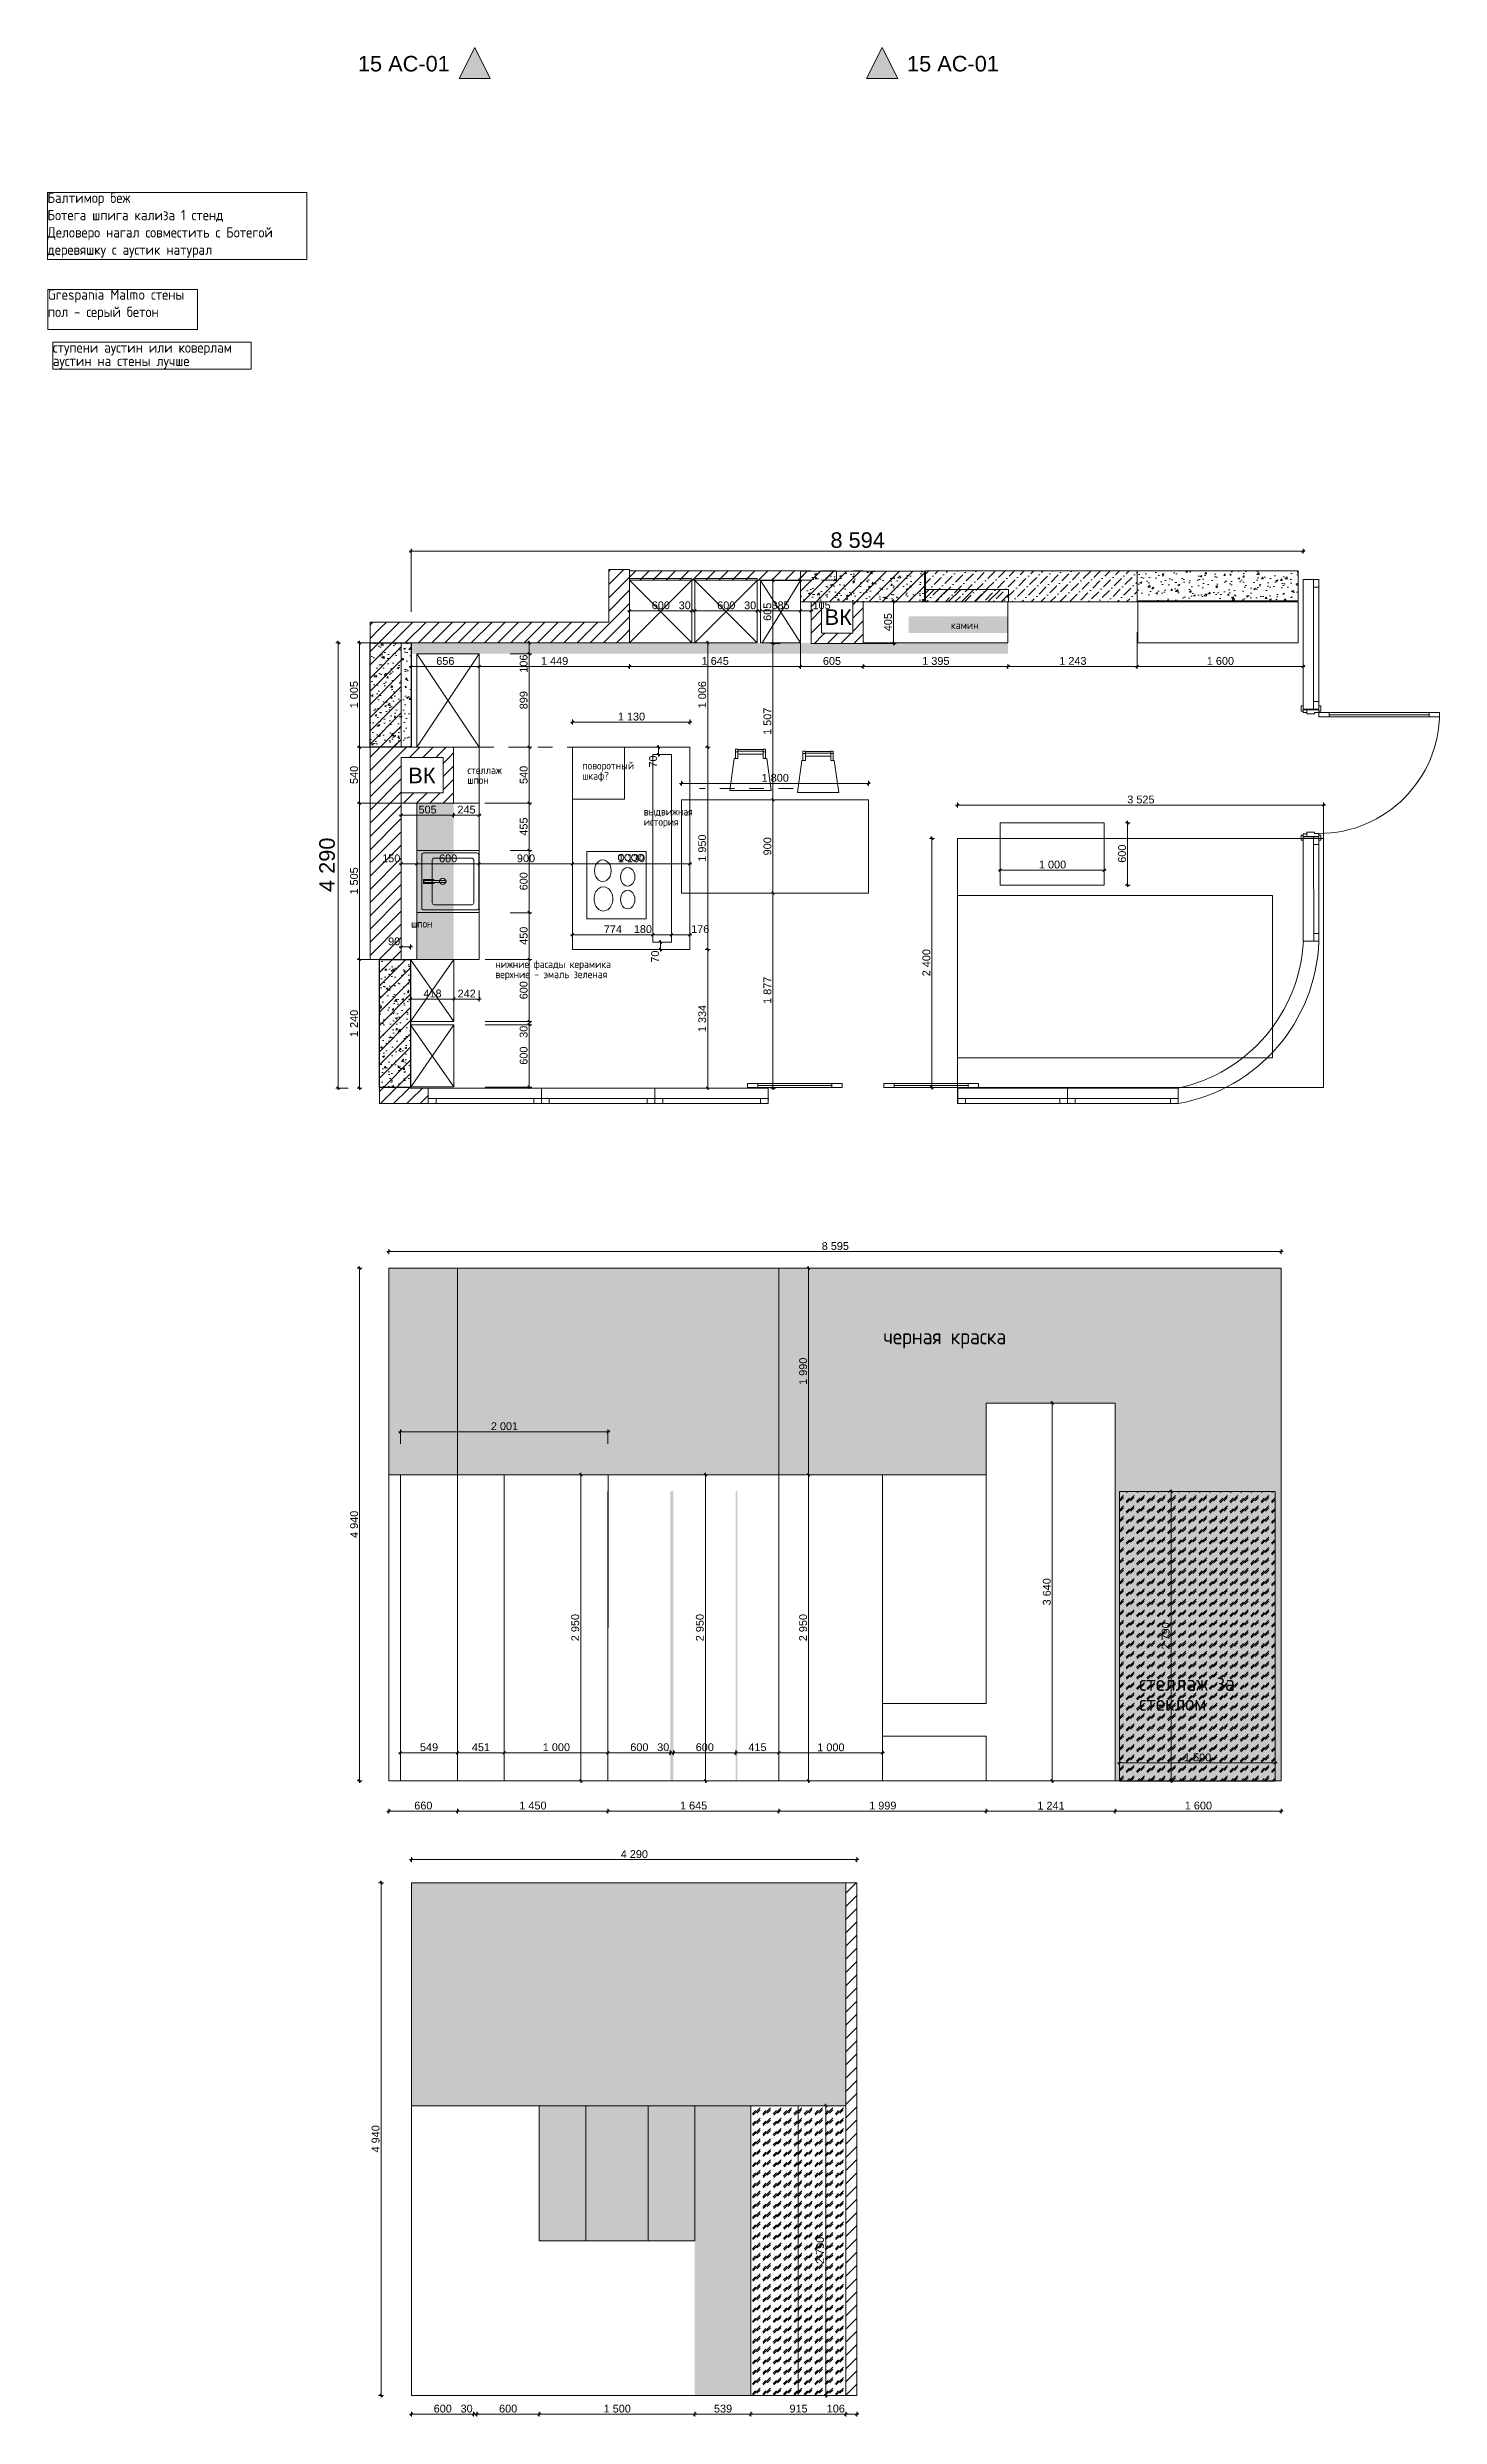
# Model space of a CAD drawing. Header units: millimetres. Extents: x 2336463 to 2579121, y 595385 to 778077.
# Drawn here: x 2492781 to 2506191, y 681008 to 703838 of the extents above; entities that cross this region are included whole.
import ezdxf

# ---------------------------------------------------------------- set-up
doc = ezdxf.new("R2010")
doc.units = ezdxf.units.MM
doc.header["$MEASUREMENT"] = 0
doc.header["$XCLIPFRAME"] = 0
doc.linetypes.add('Штриховая', pattern=[282.222223, 141.111112, -141.111112])
for name, color, linetype, lineweight in [('+ план экспозиций_Ном._пера__1', 7, 'Continuous', 13), ('+возводимые стены_Ном._пера__1', 7, 'Continuous', 13), ('+возводимые стены_Ном._пера__19', 255, 'Continuous', 0), ('+комнаты_Ном._пера__100', 2, 'Continuous', 5), ('+развертка_Ном._пера__19', 255, 'Continuous', 0), ('+развертка_Ном._пера__7', 7, 'Continuous', 15), ('+размер планировка_Ном._пера__1', 7, 'Continuous', 13), ('1 Планировка размеры_Ном._пера__19', 255, 'Continuous', 0), ('1 Планировка_Ном._пера__1', 7, 'Continuous', 13), ('Двери ARCHICAD_Ном._пера__1', 7, 'Continuous', 13), ('Интерьер - Мебель_Ном._пера__1', 7, 'Continuous', 13), ('Конструктив - Стены Несущие_Ном._пера__1', 7, 'Continuous', 13), ('Окна ARCHICAD_Ном._пера__1', 7, 'Continuous', 13), ('сит план_Ном._пера__1', 7, 'Continuous', 13), ('сит план_Ном._пера__21', 7, 'Continuous', 30)]:
    doc.layers.add(name, color=color, linetype=linetype, lineweight=lineweight)
for name, color, linetype, lineweight, true_color in [('+ план экспозиций_Ном._пера__109', 7, 'Continuous', 5, 0xb4e4dc), ('+возводимые стены_Ном._пера__102', 7, 'Continuous', 5, 0xcccccc), ('+возводимые стены_Ном._пера__169', 7, 'Continuous', 5, 0x68b353), ('+возводимые стены_Ном._пера__242', 7, 'Continuous', 13, 0x1b55b5), ('+развертка_Ном._пера__58', 7, 'Continuous', 5, 0xdf0000), ('+развертка_Ном._пера__6', 7, 'Continuous', 0, 0x5c5c5c), ('1 Планировка размеры_Ном._пера__242', 7, 'Continuous', 13, 0x1b55b5), ('1 Планировка размеры_Ном._пера__58', 7, 'Continuous', 5, 0xdf0000), ('Интерьер - Мебель_Ном._пера__102', 7, 'Continuous', 5, 0xcccccc), ('Интерьер - Мебель_Ном._пера__62', 7, 'Continuous', 25, 0xaaaaaa), ('Конструктив - Стены Несущие_Ном._пера__162', 7, 'Continuous', 5, 0xaaaaaa), ('сит план_Ном._пера__87', 7, 'Continuous', 20, 0x6a6a6a)]:
    doc.layers.add(name, color=color, linetype=linetype, lineweight=lineweight, true_color=true_color)
for name, color, linetype in [('+возводимые стены', 7, 'Continuous'), ('+развертка', 7, 'Continuous'), ('1 Планировка', 7, 'Continuous'), ('1 Планировка размеры', 7, 'Continuous'), ('Интерьер - Мебель', 7, 'Continuous'), ('сит план', 7, 'Continuous')]:
    doc.layers.add(name, color=color, linetype=linetype)
doc.styles.add('СГЕНЕРИР_СТИЛЬ_1', font='arial.ttf')
doc.styles.add('СГЕНЕРИР_СТИЛЬ_2', font='arial.ttf')
doc.styles.add('СГЕНЕРИР_СТИЛЬ_4', font='isocp.shx')
doc.dimstyles.new('СГЕНЕРИР_СТИЛЬ__1', dxfattribs={"dimtxt": 75, "dimasz": 23.75, "dimexe": 0.18, "dimexo": 300, "dimgap": 0, "dimtad": 1, "dimtih": 1, "dimtoh": 1, "dimdec": 0, "dimzin": 0, "dimdsep": 46, "dimtxsty": 'СГЕНЕРИР_СТИЛЬ_1', "dimblk": 'ARROWHEAD_6', "dimblk1": 'ARROWHEAD_6', "dimblk2": 'ARROWHEAD_6', "dimcen": 0.09, "dimclrd": 256, "dimclre": 256, "dimclrt": 256, "dimazin": 0, "dimtfac": 1, "dimtdec": 4, "dimtmove": 0, "dimatfit": 3, "dimfxl": 0, "dimtolj": 1, "dimtzin": 0, "dimarcsym": 0})
doc.dimstyles.new('СГЕНЕРИР_СТИЛЬ__2', dxfattribs={"dimtxt": 75, "dimasz": 23.75, "dimexe": 0.18, "dimexo": 300, "dimgap": 0, "dimtad": 1, "dimdec": 0, "dimzin": 0, "dimdsep": 46, "dimtxsty": 'СГЕНЕРИР_СТИЛЬ_1', "dimblk": 'ARROWHEAD_6', "dimblk1": 'ARROWHEAD_6', "dimblk2": 'ARROWHEAD_6', "dimcen": 0.09, "dimclrd": 256, "dimclre": 256, "dimclrt": 256, "dimazin": 0, "dimtfac": 1, "dimtdec": 4, "dimtmove": 0, "dimatfit": 3, "dimfxl": 0, "dimtolj": 1, "dimtzin": 0, "dimarcsym": 0})
doc.dimstyles.new('СГЕНЕРИР_СТИЛЬ__3', dxfattribs={"dimtxt": 75, "dimasz": 23.75, "dimexe": 0.18, "dimexo": 300, "dimgap": 0, "dimtad": 1, "dimdec": 0, "dimzin": 0, "dimdsep": 46, "dimtxsty": 'СГЕНЕРИР_СТИЛЬ_1', "dimblk": 'ARROWHEAD_6', "dimblk1": 'ARROWHEAD_6', "dimblk2": 'ARROWHEAD_6', "dimcen": 0.09, "dimclrd": 256, "dimclre": 256, "dimclrt": 256, "dimazin": 0, "dimtfac": 1, "dimtdec": 4, "dimtmove": 2, "dimatfit": 3, "dimfxl": 0, "dimtolj": 1, "dimtzin": 0, "dimarcsym": 0})
doc.dimstyles.new('СГЕНЕРИР_СТИЛЬ__5', dxfattribs={"dimtxt": 75, "dimasz": 23.75, "dimexe": 0.18, "dimexo": 300, "dimgap": 0, "dimtad": 1, "dimdec": 0, "dimzin": 0, "dimdsep": 46, "dimtxsty": 'СГЕНЕРИР_СТИЛЬ_1', "dimblk": 'ARROWHEAD_6', "dimblk1": 'ARROWHEAD_6', "dimblk2": 'ARROWHEAD_6', "dimcen": 0.09, "dimclrd": 256, "dimclre": 256, "dimclrt": 255, "dimazin": 0, "dimtfac": 1, "dimtdec": 4, "dimtmove": 0, "dimatfit": 3, "dimfxl": 0, "dimtolj": 1, "dimtzin": 0, "dimarcsym": 0})
doc.dimstyles.new('СГЕНЕРИР_СТИЛЬ__6', dxfattribs={"dimtxt": 75, "dimasz": 23.75, "dimexe": 0.18, "dimexo": 300, "dimgap": 0, "dimtad": 1, "dimtih": 1, "dimtoh": 1, "dimdec": 0, "dimzin": 0, "dimdsep": 46, "dimtxsty": 'СГЕНЕРИР_СТИЛЬ_1', "dimblk": 'ARROWHEAD_6', "dimblk1": 'ARROWHEAD_6', "dimblk2": 'ARROWHEAD_6', "dimcen": 0.09, "dimclrd": 256, "dimclre": 256, "dimclrt": 255, "dimazin": 0, "dimtfac": 1, "dimtdec": 4, "dimtmove": 0, "dimatfit": 3, "dimfxl": 0, "dimtolj": 1, "dimtzin": 0, "dimarcsym": 0})
doc.dimstyles.new('СГЕНЕРИР_СТИЛЬ__7', dxfattribs={"dimtxt": 150, "dimasz": 23.75, "dimexe": 0.18, "dimexo": 300, "dimgap": 0, "dimtad": 1, "dimdec": 0, "dimzin": 0, "dimdsep": 46, "dimtxsty": 'СГЕНЕРИР_СТИЛЬ_1', "dimblk": 'ARROWHEAD_6', "dimblk1": 'ARROWHEAD_6', "dimblk2": 'ARROWHEAD_6', "dimcen": 0.09, "dimclrd": 256, "dimclre": 256, "dimclrt": 256, "dimazin": 0, "dimtfac": 1, "dimtdec": 4, "dimtmove": 0, "dimatfit": 3, "dimfxl": 0, "dimtolj": 1, "dimtzin": 0, "dimarcsym": 0})
picture_1 = doc.add_image_def('image1.jpg', size_in_pixel=(198, 102))
pattern_1 = [(45, (2086872.015, 585813.69), (-63.639609, 63.639609), [])]
pattern_2 = [(50, (2086872.01, 585813.69), (-182.18467, 15.939086), [19.05, -209.55]), (355, (2086872.01, 585813.69), (-35.24342, 191.056845), [15.24, -167.640584]), (100.451445, (2086887.2, 585812.36), (146.94125, 175.11775), [16.19001, -178.090245]), (46.1842, (2086872.01, 585864.49), (-271.07904, 42.04233), [28.575, -314.325]), (96.63556, (2086894.6, 585860.98), (237.40413, 247.42612), [24.28502, -267.1356]), (351.18415, (2086872.01, 585864.49), (237.40413, 247.42612), [22.85997, -251.45973]), (21, (2086897.41, 585851.79), (-151.61439, 102.2652), [19.05, -209.55]), (326, (2086897.41, 585851.79), (61.80203, 184.18797), [15.24, -167.64]), (71.451445, (2086910.05, 585843.26), (213.41642, 81.92277), [16.19001, -178.08994]), (37.5, (2086872.015, 585813.686), (3.088603, 84.555039), [0, -165.608, 0, -170.18, 0, -168.275]), (7.5, (2086872.015, 585813.69), (66.819663, 100.180575), [0, -97.028, 0, -161.798, 0, -64.135]), (327.5, (2086815.37, 585813.686), (-135.590595, 5.728744), [0, -63.5, 0, -198.12, 0, -262.89]), (317.5, (2086789.97, 585813.69), (148.12918, 25.42649), [0, -82.55, 0, -131.572, 0, -186.69])]

msp = doc.modelspace()

# ---------------------------------------------------------------- texts
at = {"layer": '+ план экспозиций_Ном._пера__1', "color": 7, "linetype": 'Continuous', "lineweight": 13, "char_height": 100, "attachment_point": 1, "style": 'СГЕНЕРИР_СТИЛЬ_4'}
for s, insert in [('\\A1;{\\pql;\\Fisocp.shx;Балтимор беж\\P\\pql;\\Fisocp.shx;Ботега шпига кализа 1 стенд \\P\\pql;\\Fisocp.shx;Деловеро нагал совместить с Ботегой\\P\\pql;\\Fisocp.shx;деревяшку с аустик натурал\\P\\pql;\\Fisocp.shx;}', (2492781.2, 702438.8)), ('\\A1;{\\pql;\\Fisocp.shx;Grespania Malmo стены\\P\\pql;\\Fisocp.shx;пол - серый бетон \\P\\pql;\\Fisocp.shx;}', (2492785.7, 701506.1))]:
    msp.add_mtext(s, dxfattribs=dict(at, insert=insert))
at = {"layer": '+ план экспозиций_Ном._пера__1', "color": 7, "linetype": 'Continuous', "lineweight": 13, "insert": (2492833.6, 700996), "char_height": 100, "attachment_point": 1, "line_spacing_factor": 0.777278, "style": 'СГЕНЕРИР_СТИЛЬ_4'}
msp.add_mtext('\\A1;{\\pql;\\Fisocp.shx;ступени аустин или коверлам\\P\\pql;\\Fisocp.shx;аустин на стены лучше}', dxfattribs=at)
at = {"layer": '+развертка_Ном._пера__19', "color": 255, "linetype": 'Continuous', "lineweight": 0, "insert": (2500832.6, 691491.4), "char_height": 150, "attachment_point": 1, "style": 'СГЕНЕРИР_СТИЛЬ_4'}
msp.add_mtext('\\A1;{\\pql;\\Fisocp.shx;черная краска}', dxfattribs=at)
at = {"layer": '+развертка_Ном._пера__19', "color": 255, "linetype": 'Continuous', "lineweight": 0, "insert": (2503296.8, 688151.3), "char_height": 150, "attachment_point": 1, "line_spacing_factor": 0.766832, "style": 'СГЕНЕРИР_СТИЛЬ_4'}
msp.add_mtext('\\A1;{\\pql;\\Fisocp.shx;стеллаж за\\P\\pql;\\Fisocp.shx;стеклом}', dxfattribs=at)
at = {"layer": '+развертка_Ном._пера__58', "color": 12, "linetype": 'Continuous', "lineweight": 5, "true_color": 0xdf0000, "char_height": 75, "attachment_point": 1, "style": 'СГЕНЕРИР_СТИЛЬ_4'}
for s, insert in [('\\A1;{\\pql;\\Fisocp.shx;камин}', (2501484.9, 698308.1)), ('\\A1;{\\pql;\\Fisocp.shx;шпон}', (2496283.9, 695431.3))]:
    msp.add_mtext(s, dxfattribs=dict(at, insert=insert))
for s, insert, line_spacing_factor in [('\\A1;{\\pql;\\Fisocp.shx;стеллаж\\P\\pql;\\Fisocp.shx;шпон}', (2496827.1, 696911.5), 0.766832), ('\\A1;{\\pql;\\Fisocp.shx;поворотный\\P\\pql;\\Fisocp.shx;шкаф\\Fisocp.shx;?}', (2497933.5, 696954.7), 0.784842), ('\\A1;{\\pql;\\Fisocp.shx;выдвижная\\P\\pql;\\Fisocp.shx;история}', (2498525.7, 696511.1), 0.784842), ('\\A1;{\\pql;\\Fisocp.shx;нижние фасады керамика\\P\\pql;\\Fisocp.shx;верхние - эмаль зеленая}', (2497095.6, 695041.7), 0.784842)]:
    msp.add_mtext(s, dxfattribs=dict(at, insert=insert, line_spacing_factor=line_spacing_factor))
at = {"layer": 'сит план_Ном._пера__1', "color": 7, "linetype": 'Continuous', "lineweight": 13, "char_height": 150, "attachment_point": 1, "style": 'СГЕНЕРИР_СТИЛЬ_1'}
for insert in [(2500267.4, 698422.9), (2496257.8, 696897.3)]:
    msp.add_mtext('\\A1;{\\pql;\\fArial|b0|i0|c204|p38;ВК}', dxfattribs=dict(at, insert=insert))

# ---------------------------------------------------------------- blocks, each defined once
blk = doc.blocks.new('*X14', base_point=(2086872, 585814))
at = {"layer": '+возводимые стены_Ном._пера__242', "color": 152, "linetype": 'Continuous', "lineweight": 13, "true_color": 0x1b55b5}
for p, q in [((2503177, 689914), (2503187, 689923)), ((2503277, 689914), (2503287, 689923)), ((2503377, 689914), (2503387, 689923)), ((2503477, 689914), (2503487, 689923)), ((2503577, 689914), (2503587, 689923)), ((2503677, 689914), (2503687, 689923)), ((2503777, 689914), (2503787, 689923)), ((2503877, 689914), (2503887, 689923)), ((2503977, 689914), (2503987, 689923)), ((2504077, 689914), (2504087, 689923)), ((2504177, 689914), (2504187, 689923)), ((2504277, 689914), (2504287, 689923)), ((2504377, 689914), (2504387, 689923)), ((2504477, 689914), (2504487, 689923)), ((2504577, 689914), (2504587, 689923)), ((2503108, 689844), (2503148, 689884)), ((2503108, 689744), (2503148, 689784)), ((2503108, 689644), (2503148, 689684)), ((2503115, 689834), (2503146, 689865)), ((2503115, 689734), (2503146, 689765)), ((2503172, 689826), (2503203, 689857)), ((2503172, 689726), (2503203, 689757)), ((2503177, 689814), (2503248, 689884)), ((2503177, 689714), (2503248, 689784)), ((2503177, 689614), (2503248, 689684)), ((2503215, 689834), (2503246, 689865)), ((2503215, 689734), (2503246, 689765)), ((2503272, 689826), (2503303, 689857)), ((2503272, 689726), (2503303, 689757)), ((2503277, 689814), (2503348, 689884)), ((2503277, 689714), (2503348, 689784)), ((2503277, 689614), (2503348, 689684)), ((2503315, 689834), (2503346, 689865)), ((2503315, 689734), (2503346, 689765)), ((2503372, 689826), (2503403, 689857)), ((2503372, 689726), (2503403, 689757)), ((2503377, 689814), (2503448, 689884)), ((2503377, 689714), (2503448, 689784)), ((2503377, 689614), (2503448, 689684)), ((2503415, 689834), (2503446, 689865)), ((2503415, 689734), (2503446, 689765)), ((2503472, 689826), (2503503, 689857)), ((2503472, 689726), (2503503, 689757)), ((2503477, 689814), (2503548, 689884)), ((2503477, 689714), (2503548, 689784)), ((2503477, 689614), (2503548, 689684)), ((2503515, 689834), (2503546, 689865)), ((2503515, 689734), (2503546, 689765)), ((2503572, 689826), (2503603, 689857)), ((2503572, 689726), (2503603, 689757)), ((2503577, 689814), (2503648, 689884)), ((2503577, 689714), (2503648, 689784)), ((2503577, 689614), (2503648, 689684)), ((2503615, 689834), (2503646, 689865)), ((2503615, 689734), (2503646, 689765)), ((2503672, 689826), (2503703, 689857)), ((2503672, 689726), (2503703, 689757)), ((2503677, 689814), (2503748, 689884)), ((2503677, 689714), (2503748, 689784)), ((2503677, 689614), (2503748, 689684)), ((2503715, 689834), (2503746, 689865)), ((2503715, 689734), (2503746, 689765)), ((2503772, 689826), (2503803, 689857)), ((2503772, 689726), (2503803, 689757)), ((2503777, 689814), (2503848, 689884)), ((2503777, 689714), (2503848, 689784)), ((2503777, 689614), (2503848, 689684)), ((2503815, 689834), (2503846, 689865)), ((2503815, 689734), (2503846, 689765)), ((2503872, 689826), (2503903, 689857)), ((2503872, 689726), (2503903, 689757)), ((2503877, 689814), (2503948, 689884)), ((2503877, 689714), (2503948, 689784)), ((2503877, 689614), (2503948, 689684)), ((2503915, 689834), (2503946, 689865)), ((2503915, 689734), (2503946, 689765)), ((2503972, 689826), (2504003, 689857)), ((2503972, 689726), (2504003, 689757)), ((2503977, 689814), (2504048, 689884)), ((2503977, 689714), (2504048, 689784)), ((2503977, 689614), (2504048, 689684)), ((2504015, 689834), (2504046, 689865)), ((2504015, 689734), (2504046, 689765)), ((2504072, 689826), (2504103, 689857)), ((2504072, 689726), (2504103, 689757)), ((2504077, 689814), (2504148, 689884)), ((2504077, 689714), (2504148, 689784)), ((2504077, 689614), (2504148, 689684)), ((2504115, 689834), (2504146, 689865)), ((2504115, 689734), (2504146, 689765)), ((2504172, 689826), (2504203, 689857)), ((2504172, 689726), (2504203, 689757)), ((2504177, 689814), (2504248, 689884)), ((2504177, 689714), (2504248, 689784)), ((2504177, 689614), (2504248, 689684)), ((2504215, 689834), (2504246, 689865)), ((2504215, 689734), (2504246, 689765)), ((2504272, 689826), (2504303, 689857)), ((2504272, 689726), (2504303, 689757)), ((2504277, 689814), (2504348, 689884)), ((2504277, 689714), (2504348, 689784)), ((2504277, 689614), (2504348, 689684)), ((2504315, 689834), (2504346, 689865)), ((2504315, 689734), (2504346, 689765)), ((2504372, 689826), (2504403, 689857)), ((2504372, 689726), (2504403, 689757)), ((2504377, 689814), (2504448, 689884)), ((2504377, 689714), (2504448, 689784)), ((2504377, 689614), (2504448, 689684)), ((2504415, 689834), (2504446, 689865)), ((2504415, 689734), (2504446, 689765)), ((2504472, 689826), (2504503, 689857)), ((2504472, 689726), (2504503, 689757)), ((2504477, 689814), (2504548, 689884)), ((2504477, 689714), (2504548, 689784)), ((2504477, 689614), (2504548, 689684)), ((2504515, 689834), (2504546, 689865)), ((2504515, 689734), (2504546, 689765)), ((2504572, 689826), (2504603, 689857)), ((2504572, 689726), (2504603, 689757)), ((2504577, 689814), (2504607, 689844)), ((2504577, 689714), (2504607, 689744)), ((2503108, 689544), (2503148, 689584)), ((2503108, 689444), (2503148, 689484)), ((2503115, 689634), (2503146, 689665)), ((2503115, 689534), (2503146, 689565)), ((2503115, 689434), (2503146, 689465)), ((2503172, 689626), (2503203, 689657)), ((2503172, 689526), (2503203, 689557)), ((2503172, 689426), (2503203, 689457)), ((2503177, 689514), (2503248, 689584)), ((2503177, 689414), (2503248, 689484)), ((2503215, 689634), (2503246, 689665)), ((2503215, 689534), (2503246, 689565)), ((2503215, 689434), (2503246, 689465)), ((2503272, 689626), (2503303, 689657)), ((2503272, 689526), (2503303, 689557)), ((2503272, 689426), (2503303, 689457)), ((2503277, 689514), (2503348, 689584)), ((2503277, 689414), (2503348, 689484)), ((2503315, 689634), (2503346, 689665)), ((2503315, 689534), (2503346, 689565)), ((2503315, 689434), (2503346, 689465)), ((2503372, 689626), (2503403, 689657)), ((2503372, 689526), (2503403, 689557)), ((2503372, 689426), (2503403, 689457)), ((2503377, 689514), (2503448, 689584)), ((2503377, 689414), (2503448, 689484)), ((2503415, 689634), (2503446, 689665)), ((2503415, 689534), (2503446, 689565)), ((2503415, 689434), (2503446, 689465)), ((2503472, 689626), (2503503, 689657)), ((2503472, 689526), (2503503, 689557)), ((2503472, 689426), (2503503, 689457)), ((2503477, 689514), (2503548, 689584)), ((2503477, 689414), (2503548, 689484)), ((2503515, 689634), (2503546, 689665)), ((2503515, 689534), (2503546, 689565)), ((2503515, 689434), (2503546, 689465)), ((2503572, 689626), (2503603, 689657)), ((2503572, 689526), (2503603, 689557)), ((2503572, 689426), (2503603, 689457)), ((2503577, 689514), (2503648, 689584)), ((2503577, 689414), (2503648, 689484)), ((2503615, 689634), (2503646, 689665)), ((2503615, 689534), (2503646, 689565)), ((2503615, 689434), (2503646, 689465)), ((2503672, 689626), (2503703, 689657)), ((2503672, 689526), (2503703, 689557)), ((2503672, 689426), (2503703, 689457)), ((2503677, 689514), (2503748, 689584)), ((2503677, 689414), (2503748, 689484)), ((2503715, 689634), (2503746, 689665)), ((2503715, 689534), (2503746, 689565)), ((2503715, 689434), (2503746, 689465)), ((2503772, 689626), (2503803, 689657)), ((2503772, 689526), (2503803, 689557)), ((2503772, 689426), (2503803, 689457)), ((2503777, 689514), (2503848, 689584)), ((2503777, 689414), (2503848, 689484)), ((2503815, 689634), (2503846, 689665)), ((2503815, 689534), (2503846, 689565)), ((2503815, 689434), (2503846, 689465)), ((2503872, 689626), (2503903, 689657)), ((2503872, 689526), (2503903, 689557)), ((2503872, 689426), (2503903, 689457)), ((2503877, 689514), (2503948, 689584)), ((2503877, 689414), (2503948, 689484)), ((2503915, 689634), (2503946, 689665)), ((2503915, 689534), (2503946, 689565)), ((2503915, 689434), (2503946, 689465)), ((2503972, 689626), (2504003, 689657)), ((2503972, 689526), (2504003, 689557)), ((2503972, 689426), (2504003, 689457)), ((2503977, 689514), (2504048, 689584)), ((2503977, 689414), (2504048, 689484)), ((2504015, 689634), (2504046, 689665)), ((2504015, 689534), (2504046, 689565)), ((2504015, 689434), (2504046, 689465)), ((2504072, 689626), (2504103, 689657)), ((2504072, 689526), (2504103, 689557)), ((2504072, 689426), (2504103, 689457)), ((2504077, 689514), (2504148, 689584)), ((2504077, 689414), (2504148, 689484)), ((2504115, 689634), (2504146, 689665)), ((2504115, 689534), (2504146, 689565)), ((2504115, 689434), (2504146, 689465)), ((2504172, 689626), (2504203, 689657)), ((2504172, 689526), (2504203, 689557)), ((2504172, 689426), (2504203, 689457)), ((2504177, 689514), (2504248, 689584)), ((2504177, 689414), (2504248, 689484)), ((2504215, 689634), (2504246, 689665)), ((2504215, 689534), (2504246, 689565)), ((2504215, 689434), (2504246, 689465)), ((2504272, 689626), (2504303, 689657)), ((2504272, 689526), (2504303, 689557)), ((2504272, 689426), (2504303, 689457)), ((2504277, 689514), (2504348, 689584)), ((2504277, 689414), (2504348, 689484)), ((2504315, 689634), (2504346, 689665)), ((2504315, 689534), (2504346, 689565)), ((2504315, 689434), (2504346, 689465)), ((2504372, 689626), (2504403, 689657)), ((2504372, 689526), (2504403, 689557)), ((2504372, 689426), (2504403, 689457)), ((2504377, 689514), (2504448, 689584)), ((2504377, 689414), (2504448, 689484)), ((2504415, 689634), (2504446, 689665)), ((2504415, 689534), (2504446, 689565)), ((2504415, 689434), (2504446, 689465)), ((2504472, 689626), (2504503, 689657)), ((2504472, 689526), (2504503, 689557)), ((2504472, 689426), (2504503, 689457)), ((2504477, 689514), (2504548, 689584)), ((2504477, 689414), (2504548, 689484)), ((2504515, 689634), (2504546, 689665)), ((2504515, 689534), (2504546, 689565)), ((2504515, 689434), (2504546, 689465)), ((2504572, 689626), (2504603, 689657)), ((2504572, 689526), (2504603, 689557)), ((2504572, 689426), (2504603, 689457)), ((2504577, 689614), (2504607, 689644)), ((2504577, 689514), (2504607, 689544)), ((2503108, 689344), (2503148, 689384)), ((2503108, 689244), (2503148, 689284)), ((2503115, 689334), (2503146, 689365)), ((2503115, 689234), (2503146, 689265)), ((2503172, 689326), (2503203, 689357)), ((2503172, 689226), (2503203, 689257)), ((2503177, 689314), (2503248, 689384)), ((2503177, 689214), (2503248, 689284)), ((2503215, 689334), (2503246, 689365)), ((2503215, 689234), (2503246, 689265)), ((2503272, 689326), (2503303, 689357)), ((2503272, 689226), (2503303, 689257)), ((2503277, 689314), (2503348, 689384)), ((2503277, 689214), (2503348, 689284)), ((2503315, 689334), (2503346, 689365)), ((2503315, 689234), (2503346, 689265)), ((2503372, 689326), (2503403, 689357)), ((2503372, 689226), (2503403, 689257)), ((2503377, 689314), (2503448, 689384)), ((2503377, 689214), (2503448, 689284)), ((2503415, 689334), (2503446, 689365)), ((2503415, 689234), (2503446, 689265)), ((2503472, 689326), (2503503, 689357)), ((2503472, 689226), (2503503, 689257)), ((2503477, 689314), (2503548, 689384)), ((2503477, 689214), (2503548, 689284)), ((2503515, 689334), (2503546, 689365)), ((2503515, 689234), (2503546, 689265)), ((2503572, 689326), (2503603, 689357)), ((2503572, 689226), (2503603, 689257)), ((2503577, 689314), (2503648, 689384)), ((2503577, 689214), (2503648, 689284)), ((2503615, 689334), (2503646, 689365)), ((2503615, 689234), (2503646, 689265)), ((2503672, 689326), (2503703, 689357)), ((2503672, 689226), (2503703, 689257)), ((2503677, 689314), (2503748, 689384)), ((2503677, 689214), (2503748, 689284)), ((2503715, 689334), (2503746, 689365)), ((2503715, 689234), (2503746, 689265)), ((2503772, 689326), (2503803, 689357)), ((2503772, 689226), (2503803, 689257)), ((2503777, 689314), (2503848, 689384)), ((2503777, 689214), (2503848, 689284)), ((2503815, 689334), (2503846, 689365)), ((2503815, 689234), (2503846, 689265)), ((2503872, 689326), (2503903, 689357)), ((2503872, 689226), (2503903, 689257)), ((2503877, 689314), (2503948, 689384)), ((2503877, 689214), (2503948, 689284)), ((2503915, 689334), (2503946, 689365)), ((2503915, 689234), (2503946, 689265)), ((2503972, 689326), (2504003, 689357)), ((2503972, 689226), (2504003, 689257)), ((2503977, 689314), (2504048, 689384)), ((2503977, 689214), (2504048, 689284)), ((2504015, 689334), (2504046, 689365)), ((2504015, 689234), (2504046, 689265)), ((2504072, 689326), (2504103, 689357)), ((2504072, 689226), (2504103, 689257)), ((2504077, 689314), (2504148, 689384)), ((2504077, 689214), (2504148, 689284)), ((2504115, 689334), (2504146, 689365)), ((2504115, 689234), (2504146, 689265)), ((2504172, 689326), (2504203, 689357)), ((2504172, 689226), (2504203, 689257)), ((2504177, 689314), (2504248, 689384)), ((2504177, 689214), (2504248, 689284)), ((2504215, 689334), (2504246, 689365)), ((2504215, 689234), (2504246, 689265)), ((2504272, 689326), (2504303, 689357)), ((2504272, 689226), (2504303, 689257)), ((2504277, 689314), (2504348, 689384)), ((2504277, 689214), (2504348, 689284)), ((2504315, 689334), (2504346, 689365)), ((2504315, 689234), (2504346, 689265)), ((2504372, 689326), (2504403, 689357)), ((2504372, 689226), (2504403, 689257)), ((2504377, 689314), (2504448, 689384)), ((2504377, 689214), (2504448, 689284)), ((2504415, 689334), (2504446, 689365)), ((2504415, 689234), (2504446, 689265)), ((2504472, 689326), (2504503, 689357)), ((2504472, 689226), (2504503, 689257)), ((2504477, 689314), (2504548, 689384)), ((2504477, 689214), (2504548, 689284)), ((2504515, 689334), (2504546, 689365)), ((2504515, 689234), (2504546, 689265)), ((2504572, 689326), (2504603, 689357)), ((2504572, 689226), (2504603, 689257)), ((2504577, 689414), (2504607, 689444)), ((2504577, 689314), (2504607, 689344)), ((2504577, 689214), (2504607, 689244)), ((2503108, 689144), (2503148, 689184)), ((2503108, 689044), (2503148, 689084)), ((2503115, 689134), (2503146, 689165)), ((2503115, 689034), (2503146, 689065)), ((2503172, 689126), (2503203, 689157)), ((2503172, 689026), (2503203, 689057)), ((2503177, 689114), (2503248, 689184)), ((2503177, 689014), (2503248, 689084)), ((2503215, 689134), (2503246, 689165)), ((2503215, 689034), (2503246, 689065)), ((2503272, 689126), (2503303, 689157)), ((2503272, 689026), (2503303, 689057)), ((2503277, 689114), (2503348, 689184)), ((2503277, 689014), (2503348, 689084)), ((2503315, 689134), (2503346, 689165)), ((2503315, 689034), (2503346, 689065)), ((2503372, 689126), (2503403, 689157)), ((2503372, 689026), (2503403, 689057)), ((2503377, 689114), (2503448, 689184)), ((2503377, 689014), (2503448, 689084)), ((2503415, 689134), (2503446, 689165)), ((2503415, 689034), (2503446, 689065)), ((2503472, 689126), (2503503, 689157)), ((2503472, 689026), (2503503, 689057)), ((2503477, 689114), (2503548, 689184)), ((2503477, 689014), (2503548, 689084)), ((2503515, 689134), (2503546, 689165)), ((2503515, 689034), (2503546, 689065)), ((2503572, 689126), (2503603, 689157)), ((2503572, 689026), (2503603, 689057)), ((2503577, 689114), (2503648, 689184)), ((2503577, 689014), (2503648, 689084)), ((2503615, 689134), (2503646, 689165)), ((2503615, 689034), (2503646, 689065)), ((2503672, 689126), (2503703, 689157)), ((2503672, 689026), (2503703, 689057)), ((2503677, 689114), (2503748, 689184)), ((2503677, 689014), (2503748, 689084)), ((2503715, 689134), (2503746, 689165)), ((2503715, 689034), (2503746, 689065)), ((2503772, 689126), (2503803, 689157)), ((2503772, 689026), (2503803, 689057)), ((2503777, 689114), (2503848, 689184)), ((2503777, 689014), (2503848, 689084)), ((2503815, 689134), (2503846, 689165)), ((2503815, 689034), (2503846, 689065)), ((2503872, 689126), (2503903, 689157)), ((2503872, 689026), (2503903, 689057)), ((2503877, 689114), (2503948, 689184)), ((2503877, 689014), (2503948, 689084)), ((2503915, 689134), (2503946, 689165)), ((2503915, 689034), (2503946, 689065)), ((2503972, 689126), (2504003, 689157)), ((2503972, 689026), (2504003, 689057)), ((2503977, 689114), (2504048, 689184)), ((2503977, 689014), (2504048, 689084)), ((2504015, 689134), (2504046, 689165)), ((2504015, 689034), (2504046, 689065)), ((2504072, 689126), (2504103, 689157)), ((2504072, 689026), (2504103, 689057)), ((2504077, 689114), (2504148, 689184)), ((2504077, 689014), (2504148, 689084)), ((2504115, 689134), (2504146, 689165)), ((2504115, 689034), (2504146, 689065)), ((2504172, 689126), (2504203, 689157)), ((2504172, 689026), (2504203, 689057)), ((2504177, 689114), (2504248, 689184)), ((2504177, 689014), (2504248, 689084)), ((2504215, 689134), (2504246, 689165)), ((2504215, 689034), (2504246, 689065)), ((2504272, 689126), (2504303, 689157)), ((2504272, 689026), (2504303, 689057)), ((2504277, 689114), (2504348, 689184)), ((2504277, 689014), (2504348, 689084)), ((2504315, 689134), (2504346, 689165)), ((2504315, 689034), (2504346, 689065)), ((2504372, 689126), (2504403, 689157)), ((2504372, 689026), (2504403, 689057)), ((2504377, 689114), (2504448, 689184)), ((2504377, 689014), (2504448, 689084)), ((2504415, 689134), (2504446, 689165)), ((2504415, 689034), (2504446, 689065)), ((2504472, 689126), (2504503, 689157)), ((2504472, 689026), (2504503, 689057)), ((2504477, 689114), (2504548, 689184)), ((2504477, 689014), (2504548, 689084)), ((2504515, 689134), (2504546, 689165)), ((2504515, 689034), (2504546, 689065)), ((2504572, 689126), (2504603, 689157)), ((2504572, 689026), (2504603, 689057)), ((2504577, 689114), (2504607, 689144)), ((2504577, 689014), (2504607, 689044)), ((2503108, 688944), (2503148, 688984)), ((2503108, 688844), (2503148, 688884)), ((2503108, 688744), (2503148, 688784)), ((2503115, 688934), (2503146, 688965)), ((2503115, 688834), (2503146, 688865)), ((2503115, 688734), (2503146, 688765)), ((2503172, 688926), (2503203, 688957)), ((2503172, 688826), (2503203, 688857)), ((2503177, 688914), (2503248, 688984)), ((2503177, 688814), (2503248, 688884)), ((2503177, 688714), (2503248, 688784)), ((2503215, 688934), (2503246, 688965)), ((2503215, 688834), (2503246, 688865)), ((2503215, 688734), (2503246, 688765)), ((2503272, 688926), (2503303, 688957)), ((2503272, 688826), (2503303, 688857)), ((2503277, 688914), (2503348, 688984)), ((2503277, 688814), (2503348, 688884)), ((2503277, 688714), (2503348, 688784)), ((2503315, 688934), (2503346, 688965)), ((2503315, 688834), (2503346, 688865)), ((2503315, 688734), (2503346, 688765)), ((2503372, 688926), (2503403, 688957)), ((2503372, 688826), (2503403, 688857)), ((2503377, 688914), (2503448, 688984)), ((2503377, 688814), (2503448, 688884)), ((2503377, 688714), (2503448, 688784)), ((2503415, 688934), (2503446, 688965)), ((2503415, 688834), (2503446, 688865)), ((2503415, 688734), (2503446, 688765)), ((2503472, 688926), (2503503, 688957)), ((2503472, 688826), (2503503, 688857)), ((2503477, 688914), (2503548, 688984)), ((2503477, 688814), (2503548, 688884)), ((2503477, 688714), (2503548, 688784)), ((2503515, 688934), (2503546, 688965)), ((2503515, 688834), (2503546, 688865)), ((2503515, 688734), (2503546, 688765)), ((2503572, 688926), (2503603, 688957)), ((2503572, 688826), (2503603, 688857)), ((2503577, 688914), (2503648, 688984)), ((2503577, 688814), (2503648, 688884)), ((2503577, 688714), (2503648, 688784)), ((2503615, 688934), (2503646, 688965)), ((2503615, 688834), (2503646, 688865)), ((2503615, 688734), (2503646, 688765)), ((2503672, 688926), (2503703, 688957)), ((2503672, 688826), (2503703, 688857)), ((2503677, 688914), (2503748, 688984)), ((2503677, 688814), (2503748, 688884)), ((2503677, 688714), (2503748, 688784)), ((2503715, 688934), (2503746, 688965)), ((2503715, 688834), (2503746, 688865)), ((2503715, 688734), (2503746, 688765)), ((2503772, 688926), (2503803, 688957)), ((2503772, 688826), (2503803, 688857)), ((2503777, 688914), (2503848, 688984)), ((2503777, 688814), (2503848, 688884)), ((2503777, 688714), (2503848, 688784)), ((2503815, 688934), (2503846, 688965)), ((2503815, 688834), (2503846, 688865)), ((2503815, 688734), (2503846, 688765)), ((2503872, 688926), (2503903, 688957)), ((2503872, 688826), (2503903, 688857)), ((2503877, 688914), (2503948, 688984)), ((2503877, 688814), (2503948, 688884)), ((2503877, 688714), (2503948, 688784)), ((2503915, 688934), (2503946, 688965)), ((2503915, 688834), (2503946, 688865)), ((2503915, 688734), (2503946, 688765)), ((2503972, 688926), (2504003, 688957)), ((2503972, 688826), (2504003, 688857)), ((2503977, 688914), (2504048, 688984)), ((2503977, 688814), (2504048, 688884)), ((2503977, 688714), (2504048, 688784)), ((2504015, 688934), (2504046, 688965)), ((2504015, 688834), (2504046, 688865)), ((2504015, 688734), (2504046, 688765)), ((2504072, 688926), (2504103, 688957)), ((2504072, 688826), (2504103, 688857)), ((2504077, 688914), (2504148, 688984)), ((2504077, 688814), (2504148, 688884)), ((2504077, 688714), (2504148, 688784)), ((2504115, 688934), (2504146, 688965)), ((2504115, 688834), (2504146, 688865)), ((2504115, 688734), (2504146, 688765)), ((2504172, 688926), (2504203, 688957)), ((2504172, 688826), (2504203, 688857)), ((2504177, 688914), (2504248, 688984)), ((2504177, 688814), (2504248, 688884)), ((2504177, 688714), (2504248, 688784)), ((2504215, 688934), (2504246, 688965)), ((2504215, 688834), (2504246, 688865)), ((2504215, 688734), (2504246, 688765)), ((2504272, 688926), (2504303, 688957)), ((2504272, 688826), (2504303, 688857)), ((2504277, 688914), (2504348, 688984)), ((2504277, 688814), (2504348, 688884)), ((2504277, 688714), (2504348, 688784)), ((2504315, 688934), (2504346, 688965)), ((2504315, 688834), (2504346, 688865)), ((2504315, 688734), (2504346, 688765)), ((2504372, 688926), (2504403, 688957)), ((2504372, 688826), (2504403, 688857)), ((2504377, 688914), (2504448, 688984)), ((2504377, 688814), (2504448, 688884)), ((2504377, 688714), (2504448, 688784)), ((2504415, 688934), (2504446, 688965)), ((2504415, 688834), (2504446, 688865)), ((2504415, 688734), (2504446, 688765)), ((2504472, 688926), (2504503, 688957)), ((2504472, 688826), (2504503, 688857)), ((2504477, 688914), (2504548, 688984)), ((2504477, 688814), (2504548, 688884)), ((2504477, 688714), (2504548, 688784)), ((2504515, 688934), (2504546, 688965)), ((2504515, 688834), (2504546, 688865)), ((2504515, 688734), (2504546, 688765)), ((2504572, 688926), (2504603, 688957)), ((2504572, 688826), (2504603, 688857)), ((2504577, 688914), (2504607, 688944)), ((2504577, 688814), (2504607, 688844)), ((2503108, 688644), (2503148, 688684)), ((2503108, 688544), (2503148, 688584)), ((2503115, 688634), (2503146, 688665)), ((2503115, 688534), (2503146, 688565)), ((2503172, 688726), (2503203, 688757)), ((2503172, 688626), (2503203, 688657)), ((2503172, 688526), (2503203, 688557)), ((2503177, 688614), (2503248, 688684)), ((2503177, 688514), (2503248, 688584)), ((2503215, 688634), (2503246, 688665)), ((2503215, 688534), (2503246, 688565)), ((2503272, 688726), (2503303, 688757)), ((2503272, 688626), (2503303, 688657)), ((2503272, 688526), (2503303, 688557)), ((2503277, 688614), (2503348, 688684)), ((2503277, 688514), (2503348, 688584)), ((2503315, 688634), (2503346, 688665)), ((2503315, 688534), (2503346, 688565)), ((2503372, 688726), (2503403, 688757)), ((2503372, 688626), (2503403, 688657)), ((2503372, 688526), (2503403, 688557)), ((2503377, 688614), (2503448, 688684)), ((2503377, 688514), (2503448, 688584)), ((2503415, 688634), (2503446, 688665)), ((2503415, 688534), (2503446, 688565)), ((2503472, 688726), (2503503, 688757)), ((2503472, 688626), (2503503, 688657)), ((2503472, 688526), (2503503, 688557)), ((2503477, 688614), (2503548, 688684)), ((2503477, 688514), (2503548, 688584)), ((2503515, 688634), (2503546, 688665)), ((2503515, 688534), (2503546, 688565)), ((2503572, 688726), (2503603, 688757)), ((2503572, 688626), (2503603, 688657)), ((2503572, 688526), (2503603, 688557)), ((2503577, 688614), (2503648, 688684)), ((2503577, 688514), (2503648, 688584)), ((2503615, 688634), (2503646, 688665)), ((2503615, 688534), (2503646, 688565)), ((2503672, 688726), (2503703, 688757)), ((2503672, 688626), (2503703, 688657)), ((2503672, 688526), (2503703, 688557)), ((2503677, 688614), (2503748, 688684)), ((2503677, 688514), (2503748, 688584)), ((2503715, 688634), (2503746, 688665)), ((2503715, 688534), (2503746, 688565)), ((2503772, 688726), (2503803, 688757)), ((2503772, 688626), (2503803, 688657)), ((2503772, 688526), (2503803, 688557)), ((2503777, 688614), (2503848, 688684)), ((2503777, 688514), (2503848, 688584)), ((2503815, 688634), (2503846, 688665)), ((2503815, 688534), (2503846, 688565)), ((2503872, 688726), (2503903, 688757)), ((2503872, 688626), (2503903, 688657)), ((2503872, 688526), (2503903, 688557)), ((2503877, 688614), (2503948, 688684)), ((2503877, 688514), (2503948, 688584)), ((2503915, 688634), (2503946, 688665)), ((2503915, 688534), (2503946, 688565)), ((2503972, 688726), (2504003, 688757)), ((2503972, 688626), (2504003, 688657)), ((2503972, 688526), (2504003, 688557)), ((2503977, 688614), (2504048, 688684)), ((2503977, 688514), (2504048, 688584)), ((2504015, 688634), (2504046, 688665)), ((2504015, 688534), (2504046, 688565)), ((2504072, 688726), (2504103, 688757)), ((2504072, 688626), (2504103, 688657)), ((2504072, 688526), (2504103, 688557)), ((2504077, 688614), (2504148, 688684)), ((2504077, 688514), (2504148, 688584)), ((2504115, 688634), (2504146, 688665)), ((2504115, 688534), (2504146, 688565)), ((2504172, 688726), (2504203, 688757)), ((2504172, 688626), (2504203, 688657)), ((2504172, 688526), (2504203, 688557)), ((2504177, 688614), (2504248, 688684)), ((2504177, 688514), (2504248, 688584)), ((2504215, 688634), (2504246, 688665)), ((2504215, 688534), (2504246, 688565)), ((2504272, 688726), (2504303, 688757)), ((2504272, 688626), (2504303, 688657)), ((2504272, 688526), (2504303, 688557)), ((2504277, 688614), (2504348, 688684)), ((2504277, 688514), (2504348, 688584)), ((2504315, 688634), (2504346, 688665)), ((2504315, 688534), (2504346, 688565)), ((2504372, 688726), (2504403, 688757)), ((2504372, 688626), (2504403, 688657)), ((2504372, 688526), (2504403, 688557)), ((2504377, 688614), (2504448, 688684)), ((2504377, 688514), (2504448, 688584)), ((2504415, 688634), (2504446, 688665)), ((2504415, 688534), (2504446, 688565)), ((2504472, 688726), (2504503, 688757)), ((2504472, 688626), (2504503, 688657)), ((2504472, 688526), (2504503, 688557)), ((2504477, 688614), (2504548, 688684)), ((2504477, 688514), (2504548, 688584)), ((2504515, 688634), (2504546, 688665)), ((2504515, 688534), (2504546, 688565)), ((2504572, 688726), (2504603, 688757)), ((2504572, 688626), (2504603, 688657)), ((2504572, 688526), (2504603, 688557)), ((2504577, 688714), (2504607, 688744)), ((2504577, 688614), (2504607, 688644)), ((2504577, 688514), (2504607, 688544)), ((2503108, 688444), (2503148, 688484)), ((2503108, 688344), (2503148, 688384)), ((2503115, 688434), (2503146, 688465)), ((2503115, 688334), (2503146, 688365)), ((2503172, 688426), (2503203, 688457)), ((2503172, 688326), (2503203, 688357)), ((2503177, 688414), (2503248, 688484)), ((2503177, 688314), (2503248, 688384)), ((2503215, 688434), (2503246, 688465)), ((2503215, 688334), (2503246, 688365)), ((2503272, 688426), (2503303, 688457)), ((2503272, 688326), (2503303, 688357)), ((2503277, 688414), (2503348, 688484)), ((2503277, 688314), (2503348, 688384)), ((2503315, 688434), (2503346, 688465)), ((2503315, 688334), (2503346, 688365)), ((2503372, 688426), (2503403, 688457)), ((2503372, 688326), (2503403, 688357)), ((2503377, 688414), (2503448, 688484)), ((2503377, 688314), (2503448, 688384)), ((2503415, 688434), (2503446, 688465)), ((2503415, 688334), (2503446, 688365)), ((2503472, 688426), (2503503, 688457)), ((2503472, 688326), (2503503, 688357)), ((2503477, 688414), (2503548, 688484)), ((2503477, 688314), (2503548, 688384)), ((2503515, 688434), (2503546, 688465)), ((2503515, 688334), (2503546, 688365)), ((2503572, 688426), (2503603, 688457)), ((2503572, 688326), (2503603, 688357)), ((2503577, 688414), (2503648, 688484)), ((2503577, 688314), (2503648, 688384)), ((2503615, 688434), (2503646, 688465)), ((2503615, 688334), (2503646, 688365)), ((2503672, 688426), (2503703, 688457)), ((2503672, 688326), (2503703, 688357)), ((2503677, 688414), (2503748, 688484)), ((2503677, 688314), (2503748, 688384)), ((2503715, 688434), (2503746, 688465)), ((2503715, 688334), (2503746, 688365)), ((2503772, 688426), (2503803, 688457)), ((2503772, 688326), (2503803, 688357)), ((2503777, 688414), (2503848, 688484)), ((2503777, 688314), (2503848, 688384)), ((2503815, 688434), (2503846, 688465)), ((2503815, 688334), (2503846, 688365)), ((2503872, 688426), (2503903, 688457)), ((2503872, 688326), (2503903, 688357)), ((2503877, 688414), (2503948, 688484)), ((2503877, 688314), (2503948, 688384)), ((2503915, 688434), (2503946, 688465)), ((2503915, 688334), (2503946, 688365)), ((2503972, 688426), (2504003, 688457)), ((2503972, 688326), (2504003, 688357)), ((2503977, 688414), (2504048, 688484)), ((2503977, 688314), (2504048, 688384)), ((2504015, 688434), (2504046, 688465)), ((2504015, 688334), (2504046, 688365)), ((2504072, 688426), (2504103, 688457)), ((2504072, 688326), (2504103, 688357)), ((2504077, 688414), (2504148, 688484)), ((2504077, 688314), (2504148, 688384)), ((2504115, 688434), (2504146, 688465)), ((2504115, 688334), (2504146, 688365)), ((2504172, 688426), (2504203, 688457)), ((2504172, 688326), (2504203, 688357)), ((2504177, 688414), (2504248, 688484)), ((2504177, 688314), (2504248, 688384)), ((2504215, 688434), (2504246, 688465)), ((2504215, 688334), (2504246, 688365)), ((2504272, 688426), (2504303, 688457)), ((2504272, 688326), (2504303, 688357)), ((2504277, 688414), (2504348, 688484)), ((2504277, 688314), (2504348, 688384)), ((2504315, 688434), (2504346, 688465)), ((2504315, 688334), (2504346, 688365)), ((2504372, 688426), (2504403, 688457)), ((2504372, 688326), (2504403, 688357)), ((2504377, 688414), (2504448, 688484)), ((2504377, 688314), (2504448, 688384)), ((2504415, 688434), (2504446, 688465)), ((2504415, 688334), (2504446, 688365)), ((2504472, 688426), (2504503, 688457)), ((2504472, 688326), (2504503, 688357)), ((2504477, 688414), (2504548, 688484)), ((2504477, 688314), (2504548, 688384)), ((2504515, 688434), (2504546, 688465)), ((2504515, 688334), (2504546, 688365)), ((2504572, 688426), (2504603, 688457)), ((2504572, 688326), (2504603, 688357)), ((2504577, 688414), (2504607, 688444)), ((2504577, 688314), (2504607, 688344)), ((2503108, 688244), (2503148, 688284)), ((2503108, 688144), (2503148, 688184)), ((2503108, 688044), (2503148, 688084)), ((2503115, 688234), (2503146, 688265)), ((2503115, 688134), (2503146, 688165)), ((2503172, 688226), (2503203, 688257)), ((2503172, 688126), (2503203, 688157)), ((2503177, 688214), (2503248, 688284)), ((2503177, 688114), (2503248, 688184)), ((2503177, 688014), (2503248, 688084)), ((2503215, 688234), (2503246, 688265)), ((2503215, 688134), (2503246, 688165)), ((2503272, 688226), (2503303, 688257)), ((2503272, 688126), (2503303, 688157)), ((2503277, 688214), (2503348, 688284)), ((2503277, 688114), (2503348, 688184)), ((2503277, 688014), (2503348, 688084)), ((2503315, 688234), (2503346, 688265)), ((2503315, 688134), (2503346, 688165)), ((2503372, 688226), (2503403, 688257)), ((2503372, 688126), (2503403, 688157)), ((2503377, 688214), (2503448, 688284)), ((2503377, 688114), (2503448, 688184)), ((2503377, 688014), (2503448, 688084)), ((2503415, 688234), (2503446, 688265)), ((2503415, 688134), (2503446, 688165)), ((2503472, 688226), (2503503, 688257)), ((2503472, 688126), (2503503, 688157)), ((2503477, 688214), (2503548, 688284)), ((2503477, 688114), (2503548, 688184)), ((2503477, 688014), (2503548, 688084)), ((2503515, 688234), (2503546, 688265)), ((2503515, 688134), (2503546, 688165)), ((2503572, 688226), (2503603, 688257)), ((2503572, 688126), (2503603, 688157)), ((2503577, 688214), (2503648, 688284)), ((2503577, 688114), (2503648, 688184)), ((2503577, 688014), (2503648, 688084)), ((2503615, 688234), (2503646, 688265)), ((2503615, 688134), (2503646, 688165)), ((2503672, 688226), (2503703, 688257)), ((2503672, 688126), (2503703, 688157)), ((2503677, 688214), (2503748, 688284)), ((2503677, 688114), (2503748, 688184)), ((2503677, 688014), (2503748, 688084)), ((2503715, 688234), (2503746, 688265)), ((2503715, 688134), (2503746, 688165)), ((2503772, 688226), (2503803, 688257)), ((2503772, 688126), (2503803, 688157)), ((2503777, 688214), (2503848, 688284)), ((2503777, 688114), (2503848, 688184)), ((2503777, 688014), (2503848, 688084)), ((2503815, 688234), (2503846, 688265)), ((2503815, 688134), (2503846, 688165)), ((2503872, 688226), (2503903, 688257)), ((2503872, 688126), (2503903, 688157)), ((2503877, 688214), (2503948, 688284)), ((2503877, 688114), (2503948, 688184)), ((2503877, 688014), (2503948, 688084)), ((2503915, 688234), (2503946, 688265)), ((2503915, 688134), (2503946, 688165)), ((2503972, 688226), (2504003, 688257)), ((2503972, 688126), (2504003, 688157)), ((2503977, 688214), (2504048, 688284)), ((2503977, 688114), (2504048, 688184)), ((2503977, 688014), (2504048, 688084)), ((2504015, 688234), (2504046, 688265)), ((2504015, 688134), (2504046, 688165)), ((2504072, 688226), (2504103, 688257)), ((2504072, 688126), (2504103, 688157)), ((2504077, 688214), (2504148, 688284)), ((2504077, 688114), (2504148, 688184)), ((2504077, 688014), (2504148, 688084)), ((2504115, 688234), (2504146, 688265)), ((2504115, 688134), (2504146, 688165)), ((2504172, 688226), (2504203, 688257)), ((2504172, 688126), (2504203, 688157)), ((2504177, 688214), (2504248, 688284)), ((2504177, 688114), (2504248, 688184)), ((2504177, 688014), (2504248, 688084)), ((2504215, 688234), (2504246, 688265)), ((2504215, 688134), (2504246, 688165)), ((2504272, 688226), (2504303, 688257)), ((2504272, 688126), (2504303, 688157)), ((2504277, 688214), (2504348, 688284)), ((2504277, 688114), (2504348, 688184)), ((2504277, 688014), (2504348, 688084)), ((2504315, 688234), (2504346, 688265)), ((2504315, 688134), (2504346, 688165)), ((2504372, 688226), (2504403, 688257)), ((2504372, 688126), (2504403, 688157)), ((2504377, 688214), (2504448, 688284)), ((2504377, 688114), (2504448, 688184)), ((2504377, 688014), (2504448, 688084)), ((2504415, 688234), (2504446, 688265)), ((2504415, 688134), (2504446, 688165)), ((2504472, 688226), (2504503, 688257)), ((2504472, 688126), (2504503, 688157)), ((2504477, 688214), (2504548, 688284)), ((2504477, 688114), (2504548, 688184)), ((2504477, 688014), (2504548, 688084)), ((2504515, 688234), (2504546, 688265)), ((2504515, 688134), (2504546, 688165)), ((2504572, 688226), (2504603, 688257)), ((2504572, 688126), (2504603, 688157)), ((2504577, 688214), (2504607, 688244)), ((2504577, 688114), (2504607, 688144)), ((2503108, 687944), (2503148, 687984)), ((2503108, 687844), (2503148, 687884)), ((2503115, 688034), (2503146, 688065)), ((2503115, 687934), (2503146, 687965)), ((2503115, 687834), (2503146, 687865)), ((2503172, 688026), (2503203, 688057)), ((2503172, 687926), (2503203, 687957)), ((2503172, 687826), (2503203, 687857)), ((2503177, 687914), (2503248, 687984)), ((2503177, 687814), (2503248, 687884)), ((2503215, 688034), (2503246, 688065)), ((2503215, 687934), (2503246, 687965)), ((2503215, 687834), (2503246, 687865)), ((2503272, 688026), (2503303, 688057)), ((2503272, 687926), (2503303, 687957)), ((2503272, 687826), (2503303, 687857)), ((2503277, 687914), (2503348, 687984)), ((2503277, 687814), (2503348, 687884)), ((2503315, 688034), (2503346, 688065)), ((2503315, 687934), (2503346, 687965)), ((2503315, 687834), (2503346, 687865)), ((2503372, 688026), (2503403, 688057)), ((2503372, 687926), (2503403, 687957)), ((2503372, 687826), (2503403, 687857)), ((2503377, 687914), (2503448, 687984)), ((2503377, 687814), (2503448, 687884)), ((2503415, 688034), (2503446, 688065)), ((2503415, 687934), (2503446, 687965)), ((2503415, 687834), (2503446, 687865)), ((2503472, 688026), (2503503, 688057)), ((2503472, 687926), (2503503, 687957)), ((2503472, 687826), (2503503, 687857)), ((2503477, 687914), (2503548, 687984)), ((2503477, 687814), (2503548, 687884)), ((2503515, 688034), (2503546, 688065)), ((2503515, 687934), (2503546, 687965)), ((2503515, 687834), (2503546, 687865)), ((2503572, 688026), (2503603, 688057)), ((2503572, 687926), (2503603, 687957)), ((2503572, 687826), (2503603, 687857)), ((2503577, 687914), (2503648, 687984)), ((2503577, 687814), (2503648, 687884)), ((2503615, 688034), (2503646, 688065)), ((2503615, 687934), (2503646, 687965)), ((2503615, 687834), (2503646, 687865)), ((2503672, 688026), (2503703, 688057)), ((2503672, 687926), (2503703, 687957)), ((2503672, 687826), (2503703, 687857)), ((2503677, 687914), (2503748, 687984)), ((2503677, 687814), (2503748, 687884)), ((2503715, 688034), (2503746, 688065)), ((2503715, 687934), (2503746, 687965)), ((2503715, 687834), (2503746, 687865)), ((2503772, 688026), (2503803, 688057)), ((2503772, 687926), (2503803, 687957)), ((2503772, 687826), (2503803, 687857)), ((2503777, 687914), (2503848, 687984)), ((2503777, 687814), (2503848, 687884)), ((2503815, 688034), (2503846, 688065)), ((2503815, 687934), (2503846, 687965)), ((2503815, 687834), (2503846, 687865)), ((2503872, 688026), (2503903, 688057)), ((2503872, 687926), (2503903, 687957)), ((2503872, 687826), (2503903, 687857)), ((2503877, 687914), (2503948, 687984)), ((2503877, 687814), (2503948, 687884)), ((2503915, 688034), (2503946, 688065)), ((2503915, 687934), (2503946, 687965)), ((2503915, 687834), (2503946, 687865)), ((2503972, 688026), (2504003, 688057)), ((2503972, 687926), (2504003, 687957)), ((2503972, 687826), (2504003, 687857)), ((2503977, 687914), (2504048, 687984)), ((2503977, 687814), (2504048, 687884)), ((2504015, 688034), (2504046, 688065)), ((2504015, 687934), (2504046, 687965)), ((2504015, 687834), (2504046, 687865)), ((2504072, 688026), (2504103, 688057)), ((2504072, 687926), (2504103, 687957)), ((2504072, 687826), (2504103, 687857)), ((2504077, 687914), (2504148, 687984)), ((2504077, 687814), (2504148, 687884)), ((2504115, 688034), (2504146, 688065)), ((2504115, 687934), (2504146, 687965)), ((2504115, 687834), (2504146, 687865)), ((2504172, 688026), (2504203, 688057)), ((2504172, 687926), (2504203, 687957)), ((2504172, 687826), (2504203, 687857)), ((2504177, 687914), (2504248, 687984)), ((2504177, 687814), (2504248, 687884)), ((2504215, 688034), (2504246, 688065)), ((2504215, 687934), (2504246, 687965)), ((2504215, 687834), (2504246, 687865)), ((2504272, 688026), (2504303, 688057)), ((2504272, 687926), (2504303, 687957)), ((2504272, 687826), (2504303, 687857)), ((2504277, 687914), (2504348, 687984)), ((2504277, 687814), (2504348, 687884)), ((2504315, 688034), (2504346, 688065)), ((2504315, 687934), (2504346, 687965)), ((2504315, 687834), (2504346, 687865)), ((2504372, 688026), (2504403, 688057)), ((2504372, 687926), (2504403, 687957)), ((2504372, 687826), (2504403, 687857)), ((2504377, 687914), (2504448, 687984)), ((2504377, 687814), (2504448, 687884)), ((2504415, 688034), (2504446, 688065)), ((2504415, 687934), (2504446, 687965)), ((2504415, 687834), (2504446, 687865)), ((2504472, 688026), (2504503, 688057)), ((2504472, 687926), (2504503, 687957)), ((2504472, 687826), (2504503, 687857)), ((2504477, 687914), (2504548, 687984)), ((2504477, 687814), (2504548, 687884)), ((2504515, 688034), (2504546, 688065)), ((2504515, 687934), (2504546, 687965)), ((2504515, 687834), (2504546, 687865)), ((2504572, 688026), (2504603, 688057)), ((2504572, 687926), (2504603, 687957)), ((2504572, 687826), (2504603, 687857)), ((2504577, 688014), (2504607, 688044)), ((2504577, 687914), (2504607, 687944)), ((2503108, 687744), (2503148, 687784)), ((2503108, 687644), (2503148, 687684)), ((2503115, 687734), (2503146, 687765)), ((2503115, 687634), (2503146, 687665)), ((2503172, 687726), (2503203, 687757)), ((2503172, 687626), (2503203, 687657)), ((2503177, 687714), (2503248, 687784)), ((2503177, 687614), (2503248, 687684)), ((2503215, 687734), (2503246, 687765)), ((2503215, 687634), (2503246, 687665)), ((2503272, 687726), (2503303, 687757)), ((2503272, 687626), (2503303, 687657)), ((2503277, 687714), (2503348, 687784)), ((2503277, 687614), (2503348, 687684)), ((2503315, 687734), (2503346, 687765)), ((2503315, 687634), (2503346, 687665)), ((2503372, 687726), (2503403, 687757)), ((2503372, 687626), (2503403, 687657)), ((2503377, 687714), (2503448, 687784)), ((2503377, 687614), (2503448, 687684)), ((2503415, 687734), (2503446, 687765)), ((2503415, 687634), (2503446, 687665)), ((2503472, 687726), (2503503, 687757)), ((2503472, 687626), (2503503, 687657)), ((2503477, 687714), (2503548, 687784)), ((2503477, 687614), (2503548, 687684)), ((2503515, 687734), (2503546, 687765)), ((2503515, 687634), (2503546, 687665)), ((2503572, 687726), (2503603, 687757)), ((2503572, 687626), (2503603, 687657)), ((2503577, 687714), (2503648, 687784)), ((2503577, 687614), (2503648, 687684)), ((2503615, 687734), (2503646, 687765)), ((2503615, 687634), (2503646, 687665)), ((2503672, 687726), (2503703, 687757)), ((2503672, 687626), (2503703, 687657)), ((2503677, 687714), (2503748, 687784)), ((2503677, 687614), (2503748, 687684)), ((2503715, 687734), (2503746, 687765)), ((2503715, 687634), (2503746, 687665)), ((2503772, 687726), (2503803, 687757)), ((2503772, 687626), (2503803, 687657)), ((2503777, 687714), (2503848, 687784)), ((2503777, 687614), (2503848, 687684)), ((2503815, 687734), (2503846, 687765)), ((2503815, 687634), (2503846, 687665)), ((2503872, 687726), (2503903, 687757)), ((2503872, 687626), (2503903, 687657)), ((2503877, 687714), (2503948, 687784)), ((2503877, 687614), (2503948, 687684)), ((2503915, 687734), (2503946, 687765)), ((2503915, 687634), (2503946, 687665)), ((2503972, 687726), (2504003, 687757)), ((2503972, 687626), (2504003, 687657)), ((2503977, 687714), (2504048, 687784)), ((2503977, 687614), (2504048, 687684)), ((2504015, 687734), (2504046, 687765)), ((2504015, 687634), (2504046, 687665)), ((2504072, 687726), (2504103, 687757)), ((2504072, 687626), (2504103, 687657)), ((2504077, 687714), (2504148, 687784)), ((2504077, 687614), (2504148, 687684)), ((2504115, 687734), (2504146, 687765)), ((2504115, 687634), (2504146, 687665)), ((2504172, 687726), (2504203, 687757)), ((2504172, 687626), (2504203, 687657)), ((2504177, 687714), (2504248, 687784)), ((2504177, 687614), (2504248, 687684)), ((2504215, 687734), (2504246, 687765)), ((2504215, 687634), (2504246, 687665)), ((2504272, 687726), (2504303, 687757)), ((2504272, 687626), (2504303, 687657)), ((2504277, 687714), (2504348, 687784)), ((2504277, 687614), (2504348, 687684)), ((2504315, 687734), (2504346, 687765)), ((2504315, 687634), (2504346, 687665)), ((2504372, 687726), (2504403, 687757)), ((2504372, 687626), (2504403, 687657)), ((2504377, 687714), (2504448, 687784)), ((2504377, 687614), (2504448, 687684)), ((2504415, 687734), (2504446, 687765)), ((2504415, 687634), (2504446, 687665)), ((2504472, 687726), (2504503, 687757)), ((2504472, 687626), (2504503, 687657)), ((2504477, 687714), (2504548, 687784)), ((2504477, 687614), (2504548, 687684)), ((2504515, 687734), (2504546, 687765)), ((2504515, 687634), (2504546, 687665)), ((2504572, 687726), (2504603, 687757)), ((2504572, 687626), (2504603, 687657)), ((2504577, 687814), (2504607, 687844)), ((2504577, 687714), (2504607, 687744)), ((2504577, 687614), (2504607, 687644)), ((2503108, 687544), (2503148, 687584)), ((2503108, 687444), (2503148, 687484)), ((2503115, 687534), (2503146, 687565)), ((2503115, 687434), (2503146, 687465)), ((2503172, 687526), (2503203, 687557)), ((2503172, 687426), (2503203, 687457)), ((2503177, 687514), (2503248, 687584)), ((2503177, 687414), (2503248, 687484)), ((2503215, 687534), (2503246, 687565)), ((2503215, 687434), (2503246, 687465)), ((2503272, 687526), (2503303, 687557)), ((2503272, 687426), (2503303, 687457)), ((2503277, 687514), (2503348, 687584)), ((2503277, 687414), (2503348, 687484)), ((2503315, 687534), (2503346, 687565)), ((2503315, 687434), (2503346, 687465)), ((2503372, 687526), (2503403, 687557)), ((2503372, 687426), (2503403, 687457)), ((2503377, 687514), (2503448, 687584)), ((2503377, 687414), (2503448, 687484)), ((2503415, 687534), (2503446, 687565)), ((2503415, 687434), (2503446, 687465)), ((2503472, 687526), (2503503, 687557)), ((2503472, 687426), (2503503, 687457)), ((2503477, 687514), (2503548, 687584)), ((2503477, 687414), (2503548, 687484)), ((2503515, 687534), (2503546, 687565)), ((2503515, 687434), (2503546, 687465)), ((2503572, 687526), (2503603, 687557)), ((2503572, 687426), (2503603, 687457)), ((2503577, 687514), (2503648, 687584)), ((2503577, 687414), (2503648, 687484)), ((2503615, 687534), (2503646, 687565)), ((2503615, 687434), (2503646, 687465)), ((2503672, 687526), (2503703, 687557)), ((2503672, 687426), (2503703, 687457)), ((2503677, 687514), (2503748, 687584)), ((2503677, 687414), (2503748, 687484)), ((2503715, 687534), (2503746, 687565)), ((2503715, 687434), (2503746, 687465)), ((2503772, 687526), (2503803, 687557)), ((2503772, 687426), (2503803, 687457)), ((2503777, 687514), (2503848, 687584)), ((2503777, 687414), (2503848, 687484)), ((2503815, 687534), (2503846, 687565)), ((2503815, 687434), (2503846, 687465)), ((2503872, 687526), (2503903, 687557)), ((2503872, 687426), (2503903, 687457)), ((2503877, 687514), (2503948, 687584)), ((2503877, 687414), (2503948, 687484)), ((2503915, 687534), (2503946, 687565)), ((2503915, 687434), (2503946, 687465)), ((2503972, 687526), (2504003, 687557)), ((2503972, 687426), (2504003, 687457)), ((2503977, 687514), (2504048, 687584)), ((2503977, 687414), (2504048, 687484)), ((2504015, 687534), (2504046, 687565)), ((2504015, 687434), (2504046, 687465)), ((2504072, 687526), (2504103, 687557)), ((2504072, 687426), (2504103, 687457)), ((2504077, 687514), (2504148, 687584)), ((2504077, 687414), (2504148, 687484)), ((2504115, 687534), (2504146, 687565)), ((2504115, 687434), (2504146, 687465)), ((2504172, 687526), (2504203, 687557)), ((2504172, 687426), (2504203, 687457)), ((2504177, 687514), (2504248, 687584)), ((2504177, 687414), (2504248, 687484)), ((2504215, 687534), (2504246, 687565)), ((2504215, 687434), (2504246, 687465)), ((2504272, 687526), (2504303, 687557)), ((2504272, 687426), (2504303, 687457)), ((2504277, 687514), (2504348, 687584)), ((2504277, 687414), (2504348, 687484)), ((2504315, 687534), (2504346, 687565)), ((2504315, 687434), (2504346, 687465)), ((2504372, 687526), (2504403, 687557)), ((2504372, 687426), (2504403, 687457)), ((2504377, 687514), (2504448, 687584)), ((2504377, 687414), (2504448, 687484)), ((2504415, 687534), (2504446, 687565)), ((2504415, 687434), (2504446, 687465)), ((2504472, 687526), (2504503, 687557)), ((2504472, 687426), (2504503, 687457)), ((2504477, 687514), (2504548, 687584)), ((2504477, 687414), (2504548, 687484)), ((2504515, 687534), (2504546, 687565)), ((2504515, 687434), (2504546, 687465)), ((2504572, 687526), (2504603, 687557)), ((2504572, 687426), (2504603, 687457)), ((2504577, 687514), (2504607, 687544)), ((2504577, 687414), (2504607, 687444)), ((2503108, 687344), (2503148, 687384)), ((2503108, 687244), (2503148, 687284)), ((2503108, 687144), (2503148, 687184)), ((2503115, 687334), (2503146, 687365)), ((2503115, 687234), (2503146, 687265)), ((2503115, 687134), (2503146, 687165)), ((2503172, 687326), (2503203, 687357)), ((2503172, 687226), (2503203, 687257)), ((2503177, 687314), (2503248, 687384)), ((2503177, 687214), (2503248, 687284)), ((2503197, 687133), (2503248, 687184)), ((2503215, 687334), (2503246, 687365)), ((2503215, 687234), (2503246, 687265)), ((2503215, 687134), (2503246, 687165)), ((2503272, 687326), (2503303, 687357)), ((2503272, 687226), (2503303, 687257)), ((2503277, 687314), (2503348, 687384)), ((2503277, 687214), (2503348, 687284)), ((2503297, 687133), (2503348, 687184)), ((2503315, 687334), (2503346, 687365)), ((2503315, 687234), (2503346, 687265)), ((2503315, 687134), (2503346, 687165)), ((2503372, 687326), (2503403, 687357)), ((2503372, 687226), (2503403, 687257)), ((2503377, 687314), (2503448, 687384)), ((2503377, 687214), (2503448, 687284)), ((2503397, 687133), (2503448, 687184)), ((2503415, 687334), (2503446, 687365)), ((2503415, 687234), (2503446, 687265)), ((2503415, 687134), (2503446, 687165)), ((2503472, 687326), (2503503, 687357)), ((2503472, 687226), (2503503, 687257)), ((2503477, 687314), (2503548, 687384)), ((2503477, 687214), (2503548, 687284)), ((2503497, 687133), (2503548, 687184)), ((2503515, 687334), (2503546, 687365)), ((2503515, 687234), (2503546, 687265)), ((2503515, 687134), (2503546, 687165)), ((2503572, 687326), (2503603, 687357)), ((2503572, 687226), (2503603, 687257)), ((2503577, 687314), (2503648, 687384)), ((2503577, 687214), (2503648, 687284)), ((2503597, 687133), (2503648, 687184)), ((2503615, 687334), (2503646, 687365)), ((2503615, 687234), (2503646, 687265)), ((2503615, 687134), (2503646, 687165)), ((2503672, 687326), (2503703, 687357)), ((2503672, 687226), (2503703, 687257)), ((2503677, 687314), (2503748, 687384)), ((2503677, 687214), (2503748, 687284)), ((2503697, 687133), (2503748, 687184)), ((2503715, 687334), (2503746, 687365)), ((2503715, 687234), (2503746, 687265)), ((2503715, 687134), (2503746, 687165)), ((2503772, 687326), (2503803, 687357)), ((2503772, 687226), (2503803, 687257)), ((2503777, 687314), (2503848, 687384)), ((2503777, 687214), (2503848, 687284)), ((2503797, 687133), (2503848, 687184)), ((2503815, 687334), (2503846, 687365)), ((2503815, 687234), (2503846, 687265)), ((2503815, 687134), (2503846, 687165)), ((2503872, 687326), (2503903, 687357)), ((2503872, 687226), (2503903, 687257)), ((2503877, 687314), (2503948, 687384)), ((2503877, 687214), (2503948, 687284)), ((2503897, 687133), (2503948, 687184)), ((2503915, 687334), (2503946, 687365)), ((2503915, 687234), (2503946, 687265)), ((2503915, 687134), (2503946, 687165)), ((2503972, 687326), (2504003, 687357)), ((2503972, 687226), (2504003, 687257)), ((2503977, 687314), (2504048, 687384)), ((2503977, 687214), (2504048, 687284)), ((2503997, 687133), (2504048, 687184)), ((2504015, 687334), (2504046, 687365)), ((2504015, 687234), (2504046, 687265)), ((2504015, 687134), (2504046, 687165)), ((2504072, 687326), (2504103, 687357)), ((2504072, 687226), (2504103, 687257)), ((2504077, 687314), (2504148, 687384)), ((2504077, 687214), (2504148, 687284)), ((2504097, 687133), (2504148, 687184)), ((2504115, 687334), (2504146, 687365)), ((2504115, 687234), (2504146, 687265)), ((2504115, 687134), (2504146, 687165)), ((2504172, 687326), (2504203, 687357)), ((2504172, 687226), (2504203, 687257)), ((2504177, 687314), (2504248, 687384)), ((2504177, 687214), (2504248, 687284)), ((2504197, 687133), (2504248, 687184)), ((2504215, 687334), (2504246, 687365)), ((2504215, 687234), (2504246, 687265)), ((2504215, 687134), (2504246, 687165)), ((2504272, 687326), (2504303, 687357)), ((2504272, 687226), (2504303, 687257)), ((2504277, 687314), (2504348, 687384)), ((2504277, 687214), (2504348, 687284)), ((2504297, 687133), (2504348, 687184)), ((2504315, 687334), (2504346, 687365)), ((2504315, 687234), (2504346, 687265)), ((2504315, 687134), (2504346, 687165)), ((2504372, 687326), (2504403, 687357)), ((2504372, 687226), (2504403, 687257)), ((2504377, 687314), (2504448, 687384)), ((2504377, 687214), (2504448, 687284)), ((2504397, 687133), (2504448, 687184)), ((2504415, 687334), (2504446, 687365)), ((2504415, 687234), (2504446, 687265)), ((2504415, 687134), (2504446, 687165)), ((2504472, 687326), (2504503, 687357)), ((2504472, 687226), (2504503, 687257)), ((2504477, 687314), (2504548, 687384)), ((2504477, 687214), (2504548, 687284)), ((2504497, 687133), (2504548, 687184)), ((2504515, 687334), (2504546, 687365)), ((2504515, 687234), (2504546, 687265)), ((2504515, 687134), (2504546, 687165)), ((2504572, 687326), (2504603, 687357)), ((2504572, 687226), (2504603, 687257)), ((2504577, 687314), (2504607, 687344)), ((2504577, 687214), (2504607, 687244)), ((2503179, 687133), (2503203, 687157)), ((2503279, 687133), (2503303, 687157)), ((2503379, 687133), (2503403, 687157)), ((2503479, 687133), (2503503, 687157)), ((2503579, 687133), (2503603, 687157)), ((2503679, 687133), (2503703, 687157)), ((2503779, 687133), (2503803, 687157)), ((2503879, 687133), (2503903, 687157)), ((2503979, 687133), (2504003, 687157)), ((2504079, 687133), (2504103, 687157)), ((2504179, 687133), (2504203, 687157)), ((2504279, 687133), (2504303, 687157)), ((2504379, 687133), (2504403, 687157)), ((2504479, 687133), (2504503, 687157)), ((2504579, 687133), (2504603, 687157)), ((2504597, 687133), (2504607, 687144))]:
    blk.add_line(p, q, dxfattribs=at)
blk = doc.blocks.new('Штриховка_3', base_point=(2086872, 585814))
at = {"layer": '+возводимые стены_Ном._пера__1', "color": 7, "linetype": 'Continuous', "lineweight": 13, "flags": 128}
blk.add_lwpolyline([(2503108, 687133), (2504607, 687133), (2504607, 689923), (2503108, 689923)], close=True, dxfattribs=at)
at = {"layer": '+возводимые стены_Ном._пера__242', "color": 152, "linetype": 'Continuous', "lineweight": 13, "true_color": 0x1b55b5}
blk.add_blockref('*X14', (2086872, 585814), dxfattribs=at)
blk = doc.blocks.new('*X16', base_point=(2086872, 585814))
at = {"layer": '+возводимые стены_Ном._пера__242', "color": 152, "linetype": 'Continuous', "lineweight": 13, "true_color": 0x1b55b5}
for p, q in [((2499577, 683914), (2499648, 683984)), ((2499615, 683934), (2499646, 683965)), ((2499677, 683914), (2499748, 683984)), ((2499715, 683934), (2499746, 683965)), ((2499777, 683914), (2499848, 683984)), ((2499815, 683934), (2499846, 683965)), ((2499877, 683914), (2499948, 683984)), ((2499915, 683934), (2499946, 683965)), ((2499977, 683914), (2500048, 683984)), ((2500015, 683934), (2500046, 683965)), ((2500077, 683914), (2500148, 683984)), ((2500115, 683934), (2500146, 683965)), ((2500177, 683914), (2500248, 683984)), ((2500215, 683934), (2500246, 683965)), ((2500277, 683914), (2500348, 683984)), ((2500315, 683934), (2500346, 683965)), ((2500377, 683914), (2500448, 683984)), ((2500415, 683934), (2500446, 683965)), ((2499572, 683926), (2499603, 683957)), ((2499572, 683826), (2499603, 683857)), ((2499572, 683726), (2499603, 683757)), ((2499577, 683814), (2499648, 683884)), ((2499577, 683714), (2499648, 683784)), ((2499615, 683834), (2499646, 683865)), ((2499615, 683734), (2499646, 683765)), ((2499672, 683926), (2499703, 683957)), ((2499672, 683826), (2499703, 683857)), ((2499672, 683726), (2499703, 683757)), ((2499677, 683814), (2499748, 683884)), ((2499677, 683714), (2499748, 683784)), ((2499715, 683834), (2499746, 683865)), ((2499715, 683734), (2499746, 683765)), ((2499772, 683926), (2499803, 683957)), ((2499772, 683826), (2499803, 683857)), ((2499772, 683726), (2499803, 683757)), ((2499777, 683814), (2499848, 683884)), ((2499777, 683714), (2499848, 683784)), ((2499815, 683834), (2499846, 683865)), ((2499815, 683734), (2499846, 683765)), ((2499872, 683926), (2499903, 683957)), ((2499872, 683826), (2499903, 683857)), ((2499872, 683726), (2499903, 683757)), ((2499877, 683814), (2499948, 683884)), ((2499877, 683714), (2499948, 683784)), ((2499915, 683834), (2499946, 683865)), ((2499915, 683734), (2499946, 683765)), ((2499972, 683926), (2500003, 683957)), ((2499972, 683826), (2500003, 683857)), ((2499972, 683726), (2500003, 683757)), ((2499977, 683814), (2500048, 683884)), ((2499977, 683714), (2500048, 683784)), ((2500015, 683834), (2500046, 683865)), ((2500015, 683734), (2500046, 683765)), ((2500072, 683926), (2500103, 683957)), ((2500072, 683826), (2500103, 683857)), ((2500072, 683726), (2500103, 683757)), ((2500077, 683814), (2500148, 683884)), ((2500077, 683714), (2500148, 683784)), ((2500115, 683834), (2500146, 683865)), ((2500115, 683734), (2500146, 683765)), ((2500172, 683926), (2500203, 683957)), ((2500172, 683826), (2500203, 683857)), ((2500172, 683726), (2500203, 683757)), ((2500177, 683814), (2500248, 683884)), ((2500177, 683714), (2500248, 683784)), ((2500215, 683834), (2500246, 683865)), ((2500215, 683734), (2500246, 683765)), ((2500272, 683926), (2500303, 683957)), ((2500272, 683826), (2500303, 683857)), ((2500272, 683726), (2500303, 683757)), ((2500277, 683814), (2500348, 683884)), ((2500277, 683714), (2500348, 683784)), ((2500315, 683834), (2500346, 683865)), ((2500315, 683734), (2500346, 683765)), ((2500372, 683926), (2500403, 683957)), ((2500372, 683826), (2500403, 683857)), ((2500372, 683726), (2500403, 683757)), ((2500377, 683814), (2500448, 683884)), ((2500377, 683714), (2500448, 683784)), ((2500415, 683834), (2500446, 683865)), ((2500415, 683734), (2500446, 683765)), ((2499572, 683626), (2499603, 683657)), ((2499572, 683526), (2499603, 683557)), ((2499577, 683614), (2499648, 683684)), ((2499577, 683514), (2499648, 683584)), ((2499615, 683634), (2499646, 683665)), ((2499615, 683534), (2499646, 683565)), ((2499672, 683626), (2499703, 683657)), ((2499672, 683526), (2499703, 683557)), ((2499677, 683614), (2499748, 683684)), ((2499677, 683514), (2499748, 683584)), ((2499715, 683634), (2499746, 683665)), ((2499715, 683534), (2499746, 683565)), ((2499772, 683626), (2499803, 683657)), ((2499772, 683526), (2499803, 683557)), ((2499777, 683614), (2499848, 683684)), ((2499777, 683514), (2499848, 683584)), ((2499815, 683634), (2499846, 683665)), ((2499815, 683534), (2499846, 683565)), ((2499872, 683626), (2499903, 683657)), ((2499872, 683526), (2499903, 683557)), ((2499877, 683614), (2499948, 683684)), ((2499877, 683514), (2499948, 683584)), ((2499915, 683634), (2499946, 683665)), ((2499915, 683534), (2499946, 683565)), ((2499972, 683626), (2500003, 683657)), ((2499972, 683526), (2500003, 683557)), ((2499977, 683614), (2500048, 683684)), ((2499977, 683514), (2500048, 683584)), ((2500015, 683634), (2500046, 683665)), ((2500015, 683534), (2500046, 683565)), ((2500072, 683626), (2500103, 683657)), ((2500072, 683526), (2500103, 683557)), ((2500077, 683614), (2500148, 683684)), ((2500077, 683514), (2500148, 683584)), ((2500115, 683634), (2500146, 683665)), ((2500115, 683534), (2500146, 683565)), ((2500172, 683626), (2500203, 683657)), ((2500172, 683526), (2500203, 683557)), ((2500177, 683614), (2500248, 683684)), ((2500177, 683514), (2500248, 683584)), ((2500215, 683634), (2500246, 683665)), ((2500215, 683534), (2500246, 683565)), ((2500272, 683626), (2500303, 683657)), ((2500272, 683526), (2500303, 683557)), ((2500277, 683614), (2500348, 683684)), ((2500277, 683514), (2500348, 683584)), ((2500315, 683634), (2500346, 683665)), ((2500315, 683534), (2500346, 683565)), ((2500372, 683626), (2500403, 683657)), ((2500372, 683526), (2500403, 683557)), ((2500377, 683614), (2500448, 683684)), ((2500377, 683514), (2500448, 683584)), ((2500415, 683634), (2500446, 683665)), ((2500415, 683534), (2500446, 683565)), ((2499572, 683426), (2499603, 683457)), ((2499572, 683326), (2499603, 683357)), ((2499577, 683414), (2499648, 683484)), ((2499577, 683314), (2499648, 683384)), ((2499577, 683214), (2499648, 683284)), ((2499615, 683434), (2499646, 683465)), ((2499615, 683334), (2499646, 683365)), ((2499672, 683426), (2499703, 683457)), ((2499672, 683326), (2499703, 683357)), ((2499677, 683414), (2499748, 683484)), ((2499677, 683314), (2499748, 683384)), ((2499677, 683214), (2499748, 683284)), ((2499715, 683434), (2499746, 683465)), ((2499715, 683334), (2499746, 683365)), ((2499772, 683426), (2499803, 683457)), ((2499772, 683326), (2499803, 683357)), ((2499777, 683414), (2499848, 683484)), ((2499777, 683314), (2499848, 683384)), ((2499777, 683214), (2499848, 683284)), ((2499815, 683434), (2499846, 683465)), ((2499815, 683334), (2499846, 683365)), ((2499872, 683426), (2499903, 683457)), ((2499872, 683326), (2499903, 683357)), ((2499877, 683414), (2499948, 683484)), ((2499877, 683314), (2499948, 683384)), ((2499877, 683214), (2499948, 683284)), ((2499915, 683434), (2499946, 683465)), ((2499915, 683334), (2499946, 683365)), ((2499972, 683426), (2500003, 683457)), ((2499972, 683326), (2500003, 683357)), ((2499977, 683414), (2500048, 683484)), ((2499977, 683314), (2500048, 683384)), ((2499977, 683214), (2500048, 683284)), ((2500015, 683434), (2500046, 683465)), ((2500015, 683334), (2500046, 683365)), ((2500072, 683426), (2500103, 683457)), ((2500072, 683326), (2500103, 683357)), ((2500077, 683414), (2500148, 683484)), ((2500077, 683314), (2500148, 683384)), ((2500077, 683214), (2500148, 683284)), ((2500115, 683434), (2500146, 683465)), ((2500115, 683334), (2500146, 683365)), ((2500172, 683426), (2500203, 683457)), ((2500172, 683326), (2500203, 683357)), ((2500177, 683414), (2500248, 683484)), ((2500177, 683314), (2500248, 683384)), ((2500177, 683214), (2500248, 683284)), ((2500215, 683434), (2500246, 683465)), ((2500215, 683334), (2500246, 683365)), ((2500272, 683426), (2500303, 683457)), ((2500272, 683326), (2500303, 683357)), ((2500277, 683414), (2500348, 683484)), ((2500277, 683314), (2500348, 683384)), ((2500277, 683214), (2500348, 683284)), ((2500315, 683434), (2500346, 683465)), ((2500315, 683334), (2500346, 683365)), ((2500372, 683426), (2500403, 683457)), ((2500372, 683326), (2500403, 683357)), ((2500377, 683414), (2500448, 683484)), ((2500377, 683314), (2500448, 683384)), ((2500377, 683214), (2500448, 683284)), ((2500415, 683434), (2500446, 683465)), ((2500415, 683334), (2500446, 683365)), ((2499572, 683226), (2499603, 683257)), ((2499572, 683126), (2499603, 683157)), ((2499572, 683026), (2499603, 683057)), ((2499577, 683114), (2499648, 683184)), ((2499577, 683014), (2499648, 683084)), ((2499615, 683234), (2499646, 683265)), ((2499615, 683134), (2499646, 683165)), ((2499615, 683034), (2499646, 683065)), ((2499672, 683226), (2499703, 683257)), ((2499672, 683126), (2499703, 683157)), ((2499672, 683026), (2499703, 683057)), ((2499677, 683114), (2499748, 683184)), ((2499677, 683014), (2499748, 683084)), ((2499715, 683234), (2499746, 683265)), ((2499715, 683134), (2499746, 683165)), ((2499715, 683034), (2499746, 683065)), ((2499772, 683226), (2499803, 683257)), ((2499772, 683126), (2499803, 683157)), ((2499772, 683026), (2499803, 683057)), ((2499777, 683114), (2499848, 683184)), ((2499777, 683014), (2499848, 683084)), ((2499815, 683234), (2499846, 683265)), ((2499815, 683134), (2499846, 683165)), ((2499815, 683034), (2499846, 683065)), ((2499872, 683226), (2499903, 683257)), ((2499872, 683126), (2499903, 683157)), ((2499872, 683026), (2499903, 683057)), ((2499877, 683114), (2499948, 683184)), ((2499877, 683014), (2499948, 683084)), ((2499915, 683234), (2499946, 683265)), ((2499915, 683134), (2499946, 683165)), ((2499915, 683034), (2499946, 683065)), ((2499972, 683226), (2500003, 683257)), ((2499972, 683126), (2500003, 683157)), ((2499972, 683026), (2500003, 683057)), ((2499977, 683114), (2500048, 683184)), ((2499977, 683014), (2500048, 683084)), ((2500015, 683234), (2500046, 683265)), ((2500015, 683134), (2500046, 683165)), ((2500015, 683034), (2500046, 683065)), ((2500072, 683226), (2500103, 683257)), ((2500072, 683126), (2500103, 683157)), ((2500072, 683026), (2500103, 683057)), ((2500077, 683114), (2500148, 683184)), ((2500077, 683014), (2500148, 683084)), ((2500115, 683234), (2500146, 683265)), ((2500115, 683134), (2500146, 683165)), ((2500115, 683034), (2500146, 683065)), ((2500172, 683226), (2500203, 683257)), ((2500172, 683126), (2500203, 683157)), ((2500172, 683026), (2500203, 683057)), ((2500177, 683114), (2500248, 683184)), ((2500177, 683014), (2500248, 683084)), ((2500215, 683234), (2500246, 683265)), ((2500215, 683134), (2500246, 683165)), ((2500215, 683034), (2500246, 683065)), ((2500272, 683226), (2500303, 683257)), ((2500272, 683126), (2500303, 683157)), ((2500272, 683026), (2500303, 683057)), ((2500277, 683114), (2500348, 683184)), ((2500277, 683014), (2500348, 683084)), ((2500315, 683234), (2500346, 683265)), ((2500315, 683134), (2500346, 683165)), ((2500315, 683034), (2500346, 683065)), ((2500372, 683226), (2500403, 683257)), ((2500372, 683126), (2500403, 683157)), ((2500372, 683026), (2500403, 683057)), ((2500377, 683114), (2500448, 683184)), ((2500377, 683014), (2500448, 683084)), ((2500415, 683234), (2500446, 683265)), ((2500415, 683134), (2500446, 683165)), ((2500415, 683034), (2500446, 683065)), ((2499572, 682926), (2499603, 682957)), ((2499572, 682826), (2499603, 682857)), ((2499577, 682914), (2499648, 682984)), ((2499577, 682814), (2499648, 682884)), ((2499615, 682934), (2499646, 682965)), ((2499615, 682834), (2499646, 682865)), ((2499672, 682926), (2499703, 682957)), ((2499672, 682826), (2499703, 682857)), ((2499677, 682914), (2499748, 682984)), ((2499677, 682814), (2499748, 682884)), ((2499715, 682934), (2499746, 682965)), ((2499715, 682834), (2499746, 682865)), ((2499772, 682926), (2499803, 682957)), ((2499772, 682826), (2499803, 682857)), ((2499777, 682914), (2499848, 682984)), ((2499777, 682814), (2499848, 682884)), ((2499815, 682934), (2499846, 682965)), ((2499815, 682834), (2499846, 682865)), ((2499872, 682926), (2499903, 682957)), ((2499872, 682826), (2499903, 682857)), ((2499877, 682914), (2499948, 682984)), ((2499877, 682814), (2499948, 682884)), ((2499915, 682934), (2499946, 682965)), ((2499915, 682834), (2499946, 682865)), ((2499972, 682926), (2500003, 682957)), ((2499972, 682826), (2500003, 682857)), ((2499977, 682914), (2500048, 682984)), ((2499977, 682814), (2500048, 682884)), ((2500015, 682934), (2500046, 682965)), ((2500015, 682834), (2500046, 682865)), ((2500072, 682926), (2500103, 682957)), ((2500072, 682826), (2500103, 682857)), ((2500077, 682914), (2500148, 682984)), ((2500077, 682814), (2500148, 682884)), ((2500115, 682934), (2500146, 682965)), ((2500115, 682834), (2500146, 682865)), ((2500172, 682926), (2500203, 682957)), ((2500172, 682826), (2500203, 682857)), ((2500177, 682914), (2500248, 682984)), ((2500177, 682814), (2500248, 682884)), ((2500215, 682934), (2500246, 682965)), ((2500215, 682834), (2500246, 682865)), ((2500272, 682926), (2500303, 682957)), ((2500272, 682826), (2500303, 682857)), ((2500277, 682914), (2500348, 682984)), ((2500277, 682814), (2500348, 682884)), ((2500315, 682934), (2500346, 682965)), ((2500315, 682834), (2500346, 682865)), ((2500372, 682926), (2500403, 682957)), ((2500372, 682826), (2500403, 682857)), ((2500377, 682914), (2500448, 682984)), ((2500377, 682814), (2500448, 682884)), ((2500415, 682934), (2500446, 682965)), ((2500415, 682834), (2500446, 682865)), ((2499572, 682726), (2499603, 682757)), ((2499572, 682626), (2499603, 682657)), ((2499577, 682714), (2499648, 682784)), ((2499577, 682614), (2499648, 682684)), ((2499615, 682734), (2499646, 682765)), ((2499615, 682634), (2499646, 682665)), ((2499672, 682726), (2499703, 682757)), ((2499672, 682626), (2499703, 682657)), ((2499677, 682714), (2499748, 682784)), ((2499677, 682614), (2499748, 682684)), ((2499715, 682734), (2499746, 682765)), ((2499715, 682634), (2499746, 682665)), ((2499772, 682726), (2499803, 682757)), ((2499772, 682626), (2499803, 682657)), ((2499777, 682714), (2499848, 682784)), ((2499777, 682614), (2499848, 682684)), ((2499815, 682734), (2499846, 682765)), ((2499815, 682634), (2499846, 682665)), ((2499872, 682726), (2499903, 682757)), ((2499872, 682626), (2499903, 682657)), ((2499877, 682714), (2499948, 682784)), ((2499877, 682614), (2499948, 682684)), ((2499915, 682734), (2499946, 682765)), ((2499915, 682634), (2499946, 682665)), ((2499972, 682726), (2500003, 682757)), ((2499972, 682626), (2500003, 682657)), ((2499977, 682714), (2500048, 682784)), ((2499977, 682614), (2500048, 682684)), ((2500015, 682734), (2500046, 682765)), ((2500015, 682634), (2500046, 682665)), ((2500072, 682726), (2500103, 682757)), ((2500072, 682626), (2500103, 682657)), ((2500077, 682714), (2500148, 682784)), ((2500077, 682614), (2500148, 682684)), ((2500115, 682734), (2500146, 682765)), ((2500115, 682634), (2500146, 682665)), ((2500172, 682726), (2500203, 682757)), ((2500172, 682626), (2500203, 682657)), ((2500177, 682714), (2500248, 682784)), ((2500177, 682614), (2500248, 682684)), ((2500215, 682734), (2500246, 682765)), ((2500215, 682634), (2500246, 682665)), ((2500272, 682726), (2500303, 682757)), ((2500272, 682626), (2500303, 682657)), ((2500277, 682714), (2500348, 682784)), ((2500277, 682614), (2500348, 682684)), ((2500315, 682734), (2500346, 682765)), ((2500315, 682634), (2500346, 682665)), ((2500372, 682726), (2500403, 682757)), ((2500372, 682626), (2500403, 682657)), ((2500377, 682714), (2500448, 682784)), ((2500377, 682614), (2500448, 682684)), ((2500415, 682734), (2500446, 682765)), ((2500415, 682634), (2500446, 682665)), ((2499572, 682526), (2499603, 682557)), ((2499572, 682426), (2499603, 682457)), ((2499577, 682514), (2499648, 682584)), ((2499577, 682414), (2499648, 682484)), ((2499577, 682314), (2499648, 682384)), ((2499615, 682534), (2499646, 682565)), ((2499615, 682434), (2499646, 682465)), ((2499672, 682526), (2499703, 682557)), ((2499672, 682426), (2499703, 682457)), ((2499677, 682514), (2499748, 682584)), ((2499677, 682414), (2499748, 682484)), ((2499677, 682314), (2499748, 682384)), ((2499715, 682534), (2499746, 682565)), ((2499715, 682434), (2499746, 682465)), ((2499772, 682526), (2499803, 682557)), ((2499772, 682426), (2499803, 682457)), ((2499777, 682514), (2499848, 682584)), ((2499777, 682414), (2499848, 682484)), ((2499777, 682314), (2499848, 682384)), ((2499815, 682534), (2499846, 682565)), ((2499815, 682434), (2499846, 682465)), ((2499872, 682526), (2499903, 682557)), ((2499872, 682426), (2499903, 682457)), ((2499877, 682514), (2499948, 682584)), ((2499877, 682414), (2499948, 682484)), ((2499877, 682314), (2499948, 682384)), ((2499915, 682534), (2499946, 682565)), ((2499915, 682434), (2499946, 682465)), ((2499972, 682526), (2500003, 682557)), ((2499972, 682426), (2500003, 682457)), ((2499977, 682514), (2500048, 682584)), ((2499977, 682414), (2500048, 682484)), ((2499977, 682314), (2500048, 682384)), ((2500015, 682534), (2500046, 682565)), ((2500015, 682434), (2500046, 682465)), ((2500072, 682526), (2500103, 682557)), ((2500072, 682426), (2500103, 682457)), ((2500077, 682514), (2500148, 682584)), ((2500077, 682414), (2500148, 682484)), ((2500077, 682314), (2500148, 682384)), ((2500115, 682534), (2500146, 682565)), ((2500115, 682434), (2500146, 682465)), ((2500172, 682526), (2500203, 682557)), ((2500172, 682426), (2500203, 682457)), ((2500177, 682514), (2500248, 682584)), ((2500177, 682414), (2500248, 682484)), ((2500177, 682314), (2500248, 682384)), ((2500215, 682534), (2500246, 682565)), ((2500215, 682434), (2500246, 682465)), ((2500272, 682526), (2500303, 682557)), ((2500272, 682426), (2500303, 682457)), ((2500277, 682514), (2500348, 682584)), ((2500277, 682414), (2500348, 682484)), ((2500277, 682314), (2500348, 682384)), ((2500315, 682534), (2500346, 682565)), ((2500315, 682434), (2500346, 682465)), ((2500372, 682526), (2500403, 682557)), ((2500372, 682426), (2500403, 682457)), ((2500377, 682514), (2500448, 682584)), ((2500377, 682414), (2500448, 682484)), ((2500377, 682314), (2500448, 682384)), ((2500415, 682534), (2500446, 682565)), ((2500415, 682434), (2500446, 682465)), ((2499572, 682326), (2499603, 682357)), ((2499572, 682226), (2499603, 682257)), ((2499572, 682126), (2499603, 682157)), ((2499577, 682214), (2499648, 682284)), ((2499577, 682114), (2499648, 682184)), ((2499615, 682334), (2499646, 682365)), ((2499615, 682234), (2499646, 682265)), ((2499615, 682134), (2499646, 682165)), ((2499672, 682326), (2499703, 682357)), ((2499672, 682226), (2499703, 682257)), ((2499672, 682126), (2499703, 682157)), ((2499677, 682214), (2499748, 682284)), ((2499677, 682114), (2499748, 682184)), ((2499715, 682334), (2499746, 682365)), ((2499715, 682234), (2499746, 682265)), ((2499715, 682134), (2499746, 682165)), ((2499772, 682326), (2499803, 682357)), ((2499772, 682226), (2499803, 682257)), ((2499772, 682126), (2499803, 682157)), ((2499777, 682214), (2499848, 682284)), ((2499777, 682114), (2499848, 682184)), ((2499815, 682334), (2499846, 682365)), ((2499815, 682234), (2499846, 682265)), ((2499815, 682134), (2499846, 682165)), ((2499872, 682326), (2499903, 682357)), ((2499872, 682226), (2499903, 682257)), ((2499872, 682126), (2499903, 682157)), ((2499877, 682214), (2499948, 682284)), ((2499877, 682114), (2499948, 682184)), ((2499915, 682334), (2499946, 682365)), ((2499915, 682234), (2499946, 682265)), ((2499915, 682134), (2499946, 682165)), ((2499972, 682326), (2500003, 682357)), ((2499972, 682226), (2500003, 682257)), ((2499972, 682126), (2500003, 682157)), ((2499977, 682214), (2500048, 682284)), ((2499977, 682114), (2500048, 682184)), ((2500015, 682334), (2500046, 682365)), ((2500015, 682234), (2500046, 682265)), ((2500015, 682134), (2500046, 682165)), ((2500072, 682326), (2500103, 682357)), ((2500072, 682226), (2500103, 682257)), ((2500072, 682126), (2500103, 682157)), ((2500077, 682214), (2500148, 682284)), ((2500077, 682114), (2500148, 682184)), ((2500115, 682334), (2500146, 682365)), ((2500115, 682234), (2500146, 682265)), ((2500115, 682134), (2500146, 682165)), ((2500172, 682326), (2500203, 682357)), ((2500172, 682226), (2500203, 682257)), ((2500172, 682126), (2500203, 682157)), ((2500177, 682214), (2500248, 682284)), ((2500177, 682114), (2500248, 682184)), ((2500215, 682334), (2500246, 682365)), ((2500215, 682234), (2500246, 682265)), ((2500215, 682134), (2500246, 682165)), ((2500272, 682326), (2500303, 682357)), ((2500272, 682226), (2500303, 682257)), ((2500272, 682126), (2500303, 682157)), ((2500277, 682214), (2500348, 682284)), ((2500277, 682114), (2500348, 682184)), ((2500315, 682334), (2500346, 682365)), ((2500315, 682234), (2500346, 682265)), ((2500315, 682134), (2500346, 682165)), ((2500372, 682326), (2500403, 682357)), ((2500372, 682226), (2500403, 682257)), ((2500372, 682126), (2500403, 682157)), ((2500377, 682214), (2500448, 682284)), ((2500377, 682114), (2500448, 682184)), ((2500415, 682334), (2500446, 682365)), ((2500415, 682234), (2500446, 682265)), ((2500415, 682134), (2500446, 682165)), ((2499572, 682026), (2499603, 682057)), ((2499572, 681926), (2499603, 681957)), ((2499577, 682014), (2499648, 682084)), ((2499577, 681914), (2499648, 681984)), ((2499615, 682034), (2499646, 682065)), ((2499615, 681934), (2499646, 681965)), ((2499672, 682026), (2499703, 682057)), ((2499672, 681926), (2499703, 681957)), ((2499677, 682014), (2499748, 682084)), ((2499677, 681914), (2499748, 681984)), ((2499715, 682034), (2499746, 682065)), ((2499715, 681934), (2499746, 681965)), ((2499772, 682026), (2499803, 682057)), ((2499772, 681926), (2499803, 681957)), ((2499777, 682014), (2499848, 682084)), ((2499777, 681914), (2499848, 681984)), ((2499815, 682034), (2499846, 682065)), ((2499815, 681934), (2499846, 681965)), ((2499872, 682026), (2499903, 682057)), ((2499872, 681926), (2499903, 681957)), ((2499877, 682014), (2499948, 682084)), ((2499877, 681914), (2499948, 681984)), ((2499915, 682034), (2499946, 682065)), ((2499915, 681934), (2499946, 681965)), ((2499972, 682026), (2500003, 682057)), ((2499972, 681926), (2500003, 681957)), ((2499977, 682014), (2500048, 682084)), ((2499977, 681914), (2500048, 681984)), ((2500015, 682034), (2500046, 682065)), ((2500015, 681934), (2500046, 681965)), ((2500072, 682026), (2500103, 682057)), ((2500072, 681926), (2500103, 681957)), ((2500077, 682014), (2500148, 682084)), ((2500077, 681914), (2500148, 681984)), ((2500115, 682034), (2500146, 682065)), ((2500115, 681934), (2500146, 681965)), ((2500172, 682026), (2500203, 682057)), ((2500172, 681926), (2500203, 681957)), ((2500177, 682014), (2500248, 682084)), ((2500177, 681914), (2500248, 681984)), ((2500215, 682034), (2500246, 682065)), ((2500215, 681934), (2500246, 681965)), ((2500272, 682026), (2500303, 682057)), ((2500272, 681926), (2500303, 681957)), ((2500277, 682014), (2500348, 682084)), ((2500277, 681914), (2500348, 681984)), ((2500315, 682034), (2500346, 682065)), ((2500315, 681934), (2500346, 681965)), ((2500372, 682026), (2500403, 682057)), ((2500372, 681926), (2500403, 681957)), ((2500377, 682014), (2500448, 682084)), ((2500377, 681914), (2500448, 681984)), ((2500415, 682034), (2500446, 682065)), ((2500415, 681934), (2500446, 681965)), ((2499572, 681826), (2499603, 681857)), ((2499572, 681726), (2499603, 681757)), ((2499577, 681814), (2499648, 681884)), ((2499577, 681714), (2499648, 681784)), ((2499577, 681614), (2499648, 681684)), ((2499615, 681834), (2499646, 681865)), ((2499615, 681734), (2499646, 681765)), ((2499672, 681826), (2499703, 681857)), ((2499672, 681726), (2499703, 681757)), ((2499677, 681814), (2499748, 681884)), ((2499677, 681714), (2499748, 681784)), ((2499677, 681614), (2499748, 681684)), ((2499715, 681834), (2499746, 681865)), ((2499715, 681734), (2499746, 681765)), ((2499772, 681826), (2499803, 681857)), ((2499772, 681726), (2499803, 681757)), ((2499777, 681814), (2499848, 681884)), ((2499777, 681714), (2499848, 681784)), ((2499777, 681614), (2499848, 681684)), ((2499815, 681834), (2499846, 681865)), ((2499815, 681734), (2499846, 681765)), ((2499872, 681826), (2499903, 681857)), ((2499872, 681726), (2499903, 681757)), ((2499877, 681814), (2499948, 681884)), ((2499877, 681714), (2499948, 681784)), ((2499877, 681614), (2499948, 681684)), ((2499915, 681834), (2499946, 681865)), ((2499915, 681734), (2499946, 681765)), ((2499972, 681826), (2500003, 681857)), ((2499972, 681726), (2500003, 681757)), ((2499977, 681814), (2500048, 681884)), ((2499977, 681714), (2500048, 681784)), ((2499977, 681614), (2500048, 681684)), ((2500015, 681834), (2500046, 681865)), ((2500015, 681734), (2500046, 681765)), ((2500072, 681826), (2500103, 681857)), ((2500072, 681726), (2500103, 681757)), ((2500077, 681814), (2500148, 681884)), ((2500077, 681714), (2500148, 681784)), ((2500077, 681614), (2500148, 681684)), ((2500115, 681834), (2500146, 681865)), ((2500115, 681734), (2500146, 681765)), ((2500172, 681826), (2500203, 681857)), ((2500172, 681726), (2500203, 681757)), ((2500177, 681814), (2500248, 681884)), ((2500177, 681714), (2500248, 681784)), ((2500177, 681614), (2500248, 681684)), ((2500215, 681834), (2500246, 681865)), ((2500215, 681734), (2500246, 681765)), ((2500272, 681826), (2500303, 681857)), ((2500272, 681726), (2500303, 681757)), ((2500277, 681814), (2500348, 681884)), ((2500277, 681714), (2500348, 681784)), ((2500277, 681614), (2500348, 681684)), ((2500315, 681834), (2500346, 681865)), ((2500315, 681734), (2500346, 681765)), ((2500372, 681826), (2500403, 681857)), ((2500372, 681726), (2500403, 681757)), ((2500377, 681814), (2500448, 681884)), ((2500377, 681714), (2500448, 681784)), ((2500377, 681614), (2500448, 681684)), ((2500415, 681834), (2500446, 681865)), ((2500415, 681734), (2500446, 681765)), ((2499572, 681626), (2499603, 681657)), ((2499572, 681526), (2499603, 681557)), ((2499572, 681426), (2499603, 681457)), ((2499577, 681514), (2499648, 681584)), ((2499577, 681414), (2499648, 681484)), ((2499615, 681634), (2499646, 681665)), ((2499615, 681534), (2499646, 681565)), ((2499615, 681434), (2499646, 681465)), ((2499672, 681626), (2499703, 681657)), ((2499672, 681526), (2499703, 681557)), ((2499672, 681426), (2499703, 681457)), ((2499677, 681514), (2499748, 681584)), ((2499677, 681414), (2499748, 681484)), ((2499715, 681634), (2499746, 681665)), ((2499715, 681534), (2499746, 681565)), ((2499715, 681434), (2499746, 681465)), ((2499772, 681626), (2499803, 681657)), ((2499772, 681526), (2499803, 681557)), ((2499772, 681426), (2499803, 681457)), ((2499777, 681514), (2499848, 681584)), ((2499777, 681414), (2499848, 681484)), ((2499815, 681634), (2499846, 681665)), ((2499815, 681534), (2499846, 681565)), ((2499815, 681434), (2499846, 681465)), ((2499872, 681626), (2499903, 681657)), ((2499872, 681526), (2499903, 681557)), ((2499872, 681426), (2499903, 681457)), ((2499877, 681514), (2499948, 681584)), ((2499877, 681414), (2499948, 681484)), ((2499915, 681634), (2499946, 681665)), ((2499915, 681534), (2499946, 681565)), ((2499915, 681434), (2499946, 681465)), ((2499972, 681626), (2500003, 681657)), ((2499972, 681526), (2500003, 681557)), ((2499972, 681426), (2500003, 681457)), ((2499977, 681514), (2500048, 681584)), ((2499977, 681414), (2500048, 681484)), ((2500015, 681634), (2500046, 681665)), ((2500015, 681534), (2500046, 681565)), ((2500015, 681434), (2500046, 681465)), ((2500072, 681626), (2500103, 681657)), ((2500072, 681526), (2500103, 681557)), ((2500072, 681426), (2500103, 681457)), ((2500077, 681514), (2500148, 681584)), ((2500077, 681414), (2500148, 681484)), ((2500115, 681634), (2500146, 681665)), ((2500115, 681534), (2500146, 681565)), ((2500115, 681434), (2500146, 681465)), ((2500172, 681626), (2500203, 681657)), ((2500172, 681526), (2500203, 681557)), ((2500172, 681426), (2500203, 681457)), ((2500177, 681514), (2500248, 681584)), ((2500177, 681414), (2500248, 681484)), ((2500215, 681634), (2500246, 681665)), ((2500215, 681534), (2500246, 681565)), ((2500215, 681434), (2500246, 681465)), ((2500272, 681626), (2500303, 681657)), ((2500272, 681526), (2500303, 681557)), ((2500272, 681426), (2500303, 681457)), ((2500277, 681514), (2500348, 681584)), ((2500277, 681414), (2500348, 681484)), ((2500315, 681634), (2500346, 681665)), ((2500315, 681534), (2500346, 681565)), ((2500315, 681434), (2500346, 681465)), ((2500372, 681626), (2500403, 681657)), ((2500372, 681526), (2500403, 681557)), ((2500372, 681426), (2500403, 681457)), ((2500377, 681514), (2500448, 681584)), ((2500377, 681414), (2500448, 681484)), ((2500415, 681634), (2500446, 681665)), ((2500415, 681534), (2500446, 681565)), ((2500415, 681434), (2500446, 681465)), ((2499572, 681326), (2499603, 681357)), ((2499572, 681226), (2499603, 681257)), ((2499577, 681314), (2499648, 681384)), ((2499577, 681214), (2499648, 681284)), ((2499615, 681334), (2499646, 681365)), ((2499615, 681234), (2499646, 681265)), ((2499672, 681326), (2499703, 681357)), ((2499672, 681226), (2499703, 681257)), ((2499677, 681314), (2499748, 681384)), ((2499677, 681214), (2499748, 681284)), ((2499715, 681334), (2499746, 681365)), ((2499715, 681234), (2499746, 681265)), ((2499772, 681326), (2499803, 681357)), ((2499772, 681226), (2499803, 681257)), ((2499777, 681314), (2499848, 681384)), ((2499777, 681214), (2499848, 681284)), ((2499815, 681334), (2499846, 681365)), ((2499815, 681234), (2499846, 681265)), ((2499872, 681326), (2499903, 681357)), ((2499872, 681226), (2499903, 681257)), ((2499877, 681314), (2499948, 681384)), ((2499877, 681214), (2499948, 681284)), ((2499915, 681334), (2499946, 681365)), ((2499915, 681234), (2499946, 681265)), ((2499972, 681326), (2500003, 681357)), ((2499972, 681226), (2500003, 681257)), ((2499977, 681314), (2500048, 681384)), ((2499977, 681214), (2500048, 681284)), ((2500015, 681334), (2500046, 681365)), ((2500015, 681234), (2500046, 681265)), ((2500072, 681326), (2500103, 681357)), ((2500072, 681226), (2500103, 681257)), ((2500077, 681314), (2500148, 681384)), ((2500077, 681214), (2500148, 681284)), ((2500115, 681334), (2500146, 681365)), ((2500115, 681234), (2500146, 681265)), ((2500172, 681326), (2500203, 681357)), ((2500172, 681226), (2500203, 681257)), ((2500177, 681314), (2500248, 681384)), ((2500177, 681214), (2500248, 681284)), ((2500215, 681334), (2500246, 681365)), ((2500215, 681234), (2500246, 681265)), ((2500272, 681326), (2500303, 681357)), ((2500272, 681226), (2500303, 681257)), ((2500277, 681314), (2500348, 681384)), ((2500277, 681214), (2500348, 681284)), ((2500315, 681334), (2500346, 681365)), ((2500315, 681234), (2500346, 681265)), ((2500372, 681326), (2500403, 681357)), ((2500372, 681226), (2500403, 681257)), ((2500377, 681314), (2500448, 681384)), ((2500377, 681214), (2500448, 681284)), ((2500415, 681334), (2500446, 681365)), ((2500415, 681234), (2500446, 681265))]:
    blk.add_line(p, q, dxfattribs=at)
blk = doc.blocks.new('Штриховка_4', base_point=(2086872, 585814))
at = {"layer": '+возводимые стены_Ном._пера__1', "color": 7, "linetype": 'Continuous', "lineweight": 13, "flags": 128}
blk.add_lwpolyline([(2499556, 684002), (2500471, 684002), (2500471, 681212), (2499556, 681212)], close=True, dxfattribs=at)
at = {"layer": '+возводимые стены_Ном._пера__242', "color": 152, "linetype": 'Continuous', "lineweight": 13, "true_color": 0x1b55b5}
blk.add_blockref('*X16', (2086872, 585814), dxfattribs=at)
blk = doc.blocks.new('*D2477', base_point=(2086872, 585814))
at = {"layer": '1 Планировка размеры_Ном._пера__242', "color": 152, "linetype": 'Continuous', "lineweight": 13, "true_color": 0x1b55b5}
for p, q in [((2496052, 692234), (2496070, 692234)), ((2496083, 692246), (2496058, 692221)), ((2496070, 692211), (2496070, 692257)), ((2496070, 692234), (2504665, 692234)), ((2504653, 692221), (2504678, 692246)), ((2504665, 692211), (2504665, 692257)), ((2504665, 692234), (2504684, 692234))]:
    blk.add_line(p, q, dxfattribs=at)
at = {"layer": '1 Планировка размеры_Ном._пера__242', "color": 152, "lineweight": 13, "true_color": 0x1b55b5, "insert": (2500240, 692249), "char_height": 75, "attachment_point": 7, "style": 'СГЕНЕРИР_СТИЛЬ_1'}
blk.add_mtext('\\A1;{\\pql;\\fArial|b0|i0|c204|p38;8\xa0595}', dxfattribs=at)
blk = doc.blocks.new('ARROWHEAD_6')
at = {"color": 0, "linetype": 'Continuous', "lineweight": 0}
for p, q in [((0, 0), (-1, 0)), ((-0.5, -0.5), (0.5, 0.5))]:
    blk.add_line(p, q, dxfattribs=at)
blk = doc.blocks.new('*D2478', base_point=(2086872, 585814))
at = {"layer": '1 Планировка размеры_Ном._пера__242', "color": 152, "linetype": 'Continuous', "lineweight": 13, "true_color": 0x1b55b5}
for p, q in [((2495812, 692073), (2495765, 692073)), ((2495801, 692061), (2495776, 692086)), ((2495789, 692073), (2495789, 692092)), ((2495789, 687133), (2495789, 692073)), ((2495812, 687133), (2495765, 687133)), ((2495776, 687146), (2495801, 687121)), ((2495789, 687115), (2495789, 687133))]:
    blk.add_line(p, q, dxfattribs=at)
at = {"layer": '1 Планировка размеры_Ном._пера__242', "color": 152, "lineweight": 13, "true_color": 0x1b55b5, "insert": (2495774, 689475), "char_height": 75, "attachment_point": 7, "rotation": 90, "style": 'СГЕНЕРИР_СТИЛЬ_1'}
blk.add_mtext('\\A1;{\\pql;\\fArial|b0|i0|c204|p38;4\xa0940}', dxfattribs=at)
blk = doc.blocks.new('*D2479', base_point=(2086872, 585814))
at = {"layer": '1 Планировка размеры_Ном._пера__242', "color": 152, "linetype": 'Continuous', "lineweight": 13, "true_color": 0x1b55b5}
for p, q in [((2497943, 690083), (2497896, 690083)), ((2497932, 690071), (2497907, 690096)), ((2497919, 690083), (2497919, 690102)), ((2497919, 687133), (2497919, 690083)), ((2497943, 687133), (2497896, 687133)), ((2497907, 687146), (2497932, 687121)), ((2497919, 687115), (2497919, 687133))]:
    blk.add_line(p, q, dxfattribs=at)
at = {"layer": '1 Планировка размеры_Ном._пера__19', "color": 255, "lineweight": 0, "insert": (2497904, 688480), "char_height": 75, "attachment_point": 7, "rotation": 90, "style": 'СГЕНЕРИР_СТИЛЬ_1'}
blk.add_mtext('\\A1;{\\pql;\\fArial|b0|i0|c204|p38;2\xa0950}', dxfattribs=at)
blk = doc.blocks.new('*D2480', base_point=(2086872, 585814))
at = {"layer": '1 Планировка размеры_Ном._пера__242', "color": 152, "linetype": 'Continuous', "lineweight": 13, "true_color": 0x1b55b5}
for p, q in [((2499807, 687404), (2499826, 687404)), ((2499838, 687417), (2499813, 687392)), ((2499826, 687381), (2499826, 687428)), ((2499826, 687404), (2500825, 687404)), ((2500813, 687392), (2500838, 687417)), ((2500825, 687381), (2500825, 687428)), ((2500825, 687404), (2500844, 687404))]:
    blk.add_line(p, q, dxfattribs=at)
at = {"layer": '1 Планировка размеры_Ном._пера__19', "color": 255, "lineweight": 0, "insert": (2500197, 687419), "char_height": 75, "attachment_point": 7, "style": 'СГЕНЕРИР_СТИЛЬ_1'}
blk.add_mtext('\\A1;{\\pql;\\fArial|b0|i0|c204|p38;1\xa0000}', dxfattribs=at)
blk = doc.blocks.new('*D2569', base_point=(2086872, 585814))
at = {"layer": '1 Планировка размеры_Ном._пера__242', "color": 152, "linetype": 'Continuous', "lineweight": 13, "true_color": 0x1b55b5}
for p, q in [((2499143, 690084), (2499096, 690084)), ((2499132, 690071), (2499107, 690096)), ((2499119, 690084), (2499119, 690102)), ((2499119, 687133), (2499119, 690084)), ((2499143, 687133), (2499096, 687133)), ((2499107, 687146), (2499132, 687121)), ((2499119, 687115), (2499119, 687133))]:
    blk.add_line(p, q, dxfattribs=at)
at = {"layer": '1 Планировка размеры_Ном._пера__19', "color": 255, "lineweight": 0, "insert": (2499104, 688480), "char_height": 75, "attachment_point": 7, "rotation": 90, "style": 'СГЕНЕРИР_СТИЛЬ_1'}
blk.add_mtext('\\A1;{\\pql;\\fArial|b0|i0|c204|p38;2\xa0950}', dxfattribs=at)
blk = doc.blocks.new('*D2570', base_point=(2086872, 585814))
at = {"layer": '1 Планировка размеры_Ном._пера__242', "color": 152, "linetype": 'Continuous', "lineweight": 13, "true_color": 0x1b55b5}
for p, q in [((2500137, 690084), (2500090, 690084)), ((2500101, 690096), (2500126, 690071)), ((2500114, 687133), (2500114, 690084)), ((2500137, 687133), (2500090, 687133)), ((2500101, 687146), (2500126, 687121)), ((2500114, 687115), (2500114, 687133))]:
    blk.add_line(p, q, dxfattribs=at)
at = {"layer": '1 Планировка размеры_Ном._пера__19', "color": 255, "lineweight": 0, "insert": (2500099, 688480), "char_height": 75, "attachment_point": 7, "rotation": 90, "style": 'СГЕНЕРИР_СТИЛЬ_1'}
blk.add_mtext('\\A1;{\\pql;\\fArial|b0|i0|c204|p38;2\xa0950}', dxfattribs=at)
blk = doc.blocks.new('*D2571', base_point=(2086872, 585814))
at = {"layer": '1 Планировка размеры_Ном._пера__242', "color": 152, "linetype": 'Continuous', "lineweight": 13, "true_color": 0x1b55b5}
for p, q in [((2500137, 692073), (2500090, 692073)), ((2500126, 692061), (2500101, 692086)), ((2500114, 692073), (2500114, 692092)), ((2500114, 690084), (2500114, 692073)), ((2500137, 690084), (2500090, 690084)), ((2500101, 690096), (2500126, 690071))]:
    blk.add_line(p, q, dxfattribs=at)
at = {"layer": '1 Планировка размеры_Ном._пера__19', "color": 255, "lineweight": 0, "insert": (2500099, 690950), "char_height": 75, "attachment_point": 7, "rotation": 90, "style": 'СГЕНЕРИР_СТИЛЬ_1'}
blk.add_mtext('\\A1;{\\pql;\\fArial|b0|i0|c204|p38;1\xa0990}', dxfattribs=at)
blk = doc.blocks.new('*D2572', base_point=(2086872, 585814))
at = {"layer": '1 Планировка размеры_Ном._пера__242', "color": 152, "linetype": 'Continuous', "lineweight": 13, "true_color": 0x1b55b5}
for p, q in [((2496162, 690498), (2496181, 690498)), ((2496193, 690510), (2496168, 690485)), ((2496181, 690383), (2496181, 690521)), ((2496181, 690498), (2498181, 690498)), ((2498169, 690485), (2498194, 690510)), ((2498181, 690383), (2498181, 690521)), ((2498181, 690498), (2498200, 690498))]:
    blk.add_line(p, q, dxfattribs=at)
at = {"layer": '1 Планировка размеры_Ном._пера__19', "color": 255, "lineweight": 0, "insert": (2497053, 690513), "char_height": 75, "attachment_point": 7, "style": 'СГЕНЕРИР_СТИЛЬ_1'}
blk.add_mtext('\\A1;{\\pql;\\fArial|b0|i0|c204|p38;2\xa0001}', dxfattribs=at)
blk = doc.blocks.new('*D2573', base_point=(2086872, 585814))
at = {"layer": '1 Планировка размеры_Ном._пера__242', "color": 152, "linetype": 'Continuous', "lineweight": 13, "true_color": 0x1b55b5}
for p, q in [((2496162, 687405), (2496181, 687405)), ((2496193, 687418), (2496168, 687393)), ((2496181, 687382), (2496181, 687429)), ((2496181, 687405), (2496730, 687405)), ((2496743, 687418), (2496718, 687393)), ((2496730, 687382), (2496730, 687429))]:
    blk.add_line(p, q, dxfattribs=at)
at = {"layer": '1 Планировка размеры_Ном._пера__19', "color": 255, "lineweight": 0, "insert": (2496370, 687420), "char_height": 75, "attachment_point": 7, "style": 'СГЕНЕРИР_СТИЛЬ_1'}
blk.add_mtext('\\A1;{\\pql;\\fArial|b0|i0|c204|p38;549}', dxfattribs=at)
blk = doc.blocks.new('*D2574', base_point=(2086872, 585814))
at = {"layer": '1 Планировка размеры_Ном._пера__242', "color": 152, "linetype": 'Continuous', "lineweight": 13, "true_color": 0x1b55b5}
for p, q in [((2496743, 687418), (2496718, 687393)), ((2496730, 687382), (2496730, 687429)), ((2496730, 687405), (2497181, 687405)), ((2497194, 687418), (2497169, 687393)), ((2497181, 687382), (2497181, 687429))]:
    blk.add_line(p, q, dxfattribs=at)
at = {"layer": '1 Планировка размеры_Ном._пера__19', "color": 255, "lineweight": 0, "insert": (2496870, 687420), "char_height": 75, "attachment_point": 7, "style": 'СГЕНЕРИР_СТИЛЬ_1'}
blk.add_mtext('\\A1;{\\pql;\\fArial|b0|i0|c204|p38;451}', dxfattribs=at)
blk = doc.blocks.new('*D2575', base_point=(2086872, 585814))
at = {"layer": '1 Планировка размеры_Ном._пера__242', "color": 152, "linetype": 'Continuous', "lineweight": 13, "true_color": 0x1b55b5}
for p, q in [((2497194, 687418), (2497169, 687393)), ((2497181, 687382), (2497181, 687429)), ((2497181, 687405), (2498181, 687405)), ((2498193, 687418), (2498168, 687393)), ((2498181, 687382), (2498181, 687429))]:
    blk.add_line(p, q, dxfattribs=at)
at = {"layer": '1 Планировка размеры_Ном._пера__19', "color": 255, "lineweight": 0, "insert": (2497553, 687420), "char_height": 75, "attachment_point": 7, "style": 'СГЕНЕРИР_СТИЛЬ_1'}
blk.add_mtext('\\A1;{\\pql;\\fArial|b0|i0|c204|p38;1\xa0000}', dxfattribs=at)
blk = doc.blocks.new('*D2576', base_point=(2086872, 585814))
at = {"layer": '1 Планировка размеры_Ном._пера__242', "color": 152, "linetype": 'Continuous', "lineweight": 13, "true_color": 0x1b55b5}
for p, q in [((2498193, 687418), (2498168, 687393)), ((2498181, 687382), (2498181, 687429)), ((2498181, 687405), (2498781, 687405)), ((2498794, 687418), (2498769, 687393)), ((2498781, 687382), (2498781, 687429))]:
    blk.add_line(p, q, dxfattribs=at)
at = {"layer": '1 Планировка размеры_Ном._пера__19', "color": 255, "lineweight": 0, "char_height": 75, "attachment_point": 7, "style": 'СГЕНЕРИР_СТИЛЬ_1'}
for s, insert in [('\\A1;{\\pql;\\fArial|b0|i0|c204|p38;600}', (2498396, 687420)), ('\\A1;{\\pql;\\fArial|b0|i0|c204|p38;30}', (2498655, 687420))]:
    blk.add_mtext(s, dxfattribs=dict(at, insert=insert))
blk = doc.blocks.new('*D2577', base_point=(2086872, 585814))
at = {"layer": '1 Планировка размеры_Ном._пера__242', "color": 152, "linetype": 'Continuous', "lineweight": 13, "true_color": 0x1b55b5}
for p, q in [((2498794, 687418), (2498769, 687393)), ((2498781, 687382), (2498781, 687429)), ((2498781, 687405), (2498811, 687405)), ((2498824, 687418), (2498799, 687393)), ((2498811, 687382), (2498811, 687429))]:
    blk.add_line(p, q, dxfattribs=at)
blk = doc.blocks.new('*D2578', base_point=(2086872, 585814))
at = {"layer": '1 Планировка размеры_Ном._пера__242', "color": 152, "linetype": 'Continuous', "lineweight": 13, "true_color": 0x1b55b5}
for p, q in [((2498824, 687418), (2498799, 687393)), ((2498811, 687382), (2498811, 687429)), ((2498811, 687405), (2499411, 687405)), ((2499424, 687418), (2499399, 687393)), ((2499411, 687382), (2499411, 687429))]:
    blk.add_line(p, q, dxfattribs=at)
at = {"layer": '1 Планировка размеры_Ном._пера__19', "color": 255, "lineweight": 0, "insert": (2499026, 687420), "char_height": 75, "attachment_point": 7, "style": 'СГЕНЕРИР_СТИЛЬ_1'}
blk.add_mtext('\\A1;{\\pql;\\fArial|b0|i0|c204|p38;600}', dxfattribs=at)
blk = doc.blocks.new('*D2579', base_point=(2086872, 585814))
at = {"layer": '1 Планировка размеры_Ном._пера__242', "color": 152, "linetype": 'Continuous', "lineweight": 13, "true_color": 0x1b55b5}
for p, q in [((2499424, 687418), (2499399, 687393)), ((2499411, 687382), (2499411, 687429)), ((2499411, 687405), (2499826, 687405)), ((2499813, 687393), (2499838, 687418)), ((2499826, 687382), (2499826, 687429)), ((2499826, 687405), (2499845, 687405))]:
    blk.add_line(p, q, dxfattribs=at)
at = {"layer": '1 Планировка размеры_Ном._пера__19', "color": 255, "lineweight": 0, "insert": (2499533, 687420), "char_height": 75, "attachment_point": 7, "style": 'СГЕНЕРИР_СТИЛЬ_1'}
blk.add_mtext('\\A1;{\\pql;\\fArial|b0|i0|c204|p38;415}', dxfattribs=at)
blk = doc.blocks.new('*D2758', base_point=(2086872, 585814))
at = {"layer": '1 Планировка размеры_Ном._пера__242', "color": 152, "linetype": 'Continuous', "lineweight": 13, "true_color": 0x1b55b5}
for p, q in [((2502484, 690773), (2502125, 690773)), ((2502473, 690761), (2502448, 690786)), ((2502461, 690773), (2502461, 690792)), ((2502461, 687133), (2502461, 690773)), ((2502484, 687133), (2502124, 687133)), ((2502448, 687146), (2502473, 687121)), ((2502461, 687115), (2502461, 687133))]:
    blk.add_line(p, q, dxfattribs=at)
at = {"layer": '1 Планировка размеры_Ном._пера__242', "color": 152, "lineweight": 13, "true_color": 0x1b55b5, "insert": (2502446, 688825), "char_height": 75, "attachment_point": 7, "rotation": 90, "style": 'СГЕНЕРИР_СТИЛЬ_1'}
blk.add_mtext('\\A1;{\\pql;\\fArial|b0|i0|c204|p38;3\xa0640}', dxfattribs=at)
blk = doc.blocks.new('*D2759', base_point=(2086872, 585814))
at = {"layer": '1 Планировка размеры_Ном._пера__242', "color": 152, "linetype": 'Continuous', "lineweight": 13, "true_color": 0x1b55b5}
for p, q in [((2503089, 687307), (2503108, 687307)), ((2503120, 687319), (2503095, 687294)), ((2503108, 687284), (2503108, 687330)), ((2503108, 687307), (2504607, 687307)), ((2504595, 687294), (2504620, 687319)), ((2504607, 687284), (2504607, 687330)), ((2504607, 687307), (2504626, 687307))]:
    blk.add_line(p, q, dxfattribs=at)
at = {"layer": '1 Планировка размеры_Ном._пера__242', "color": 152, "lineweight": 13, "true_color": 0x1b55b5, "insert": (2503729, 687322), "char_height": 75, "attachment_point": 7, "style": 'СГЕНЕРИР_СТИЛЬ_1'}
blk.add_mtext('\\A1;{\\pql;\\fArial|b0|i0|c204|p38;1\xa0500}', dxfattribs=at)
blk = doc.blocks.new('*D2760', base_point=(2086872, 585814))
at = {"layer": '1 Планировка размеры_Ном._пера__242', "color": 152, "linetype": 'Continuous', "lineweight": 13, "true_color": 0x1b55b5}
for p, q in [((2503630, 689923), (2503408, 689923)), ((2503619, 689911), (2503594, 689936)), ((2503606, 689923), (2503606, 689942)), ((2503606, 687133), (2503606, 689923)), ((2503630, 687133), (2503408, 687133)), ((2503594, 687146), (2503619, 687121)), ((2503606, 687115), (2503606, 687133))]:
    blk.add_line(p, q, dxfattribs=at)
at = {"layer": '1 Планировка размеры_Ном._пера__242', "color": 152, "lineweight": 13, "true_color": 0x1b55b5, "insert": (2503591, 688400), "char_height": 75, "attachment_point": 7, "rotation": 90, "style": 'СГЕНЕРИР_СТИЛЬ_1'}
blk.add_mtext('\\A1;{\\pql;\\fArial|b0|i0|c204|p38;2\xa0790}', dxfattribs=at)
blk = doc.blocks.new('*D2815', base_point=(2086872, 585814))
at = {"layer": '1 Планировка размеры_Ном._пера__242', "color": 152, "linetype": 'Continuous', "lineweight": 13, "true_color": 0x1b55b5}
for p, q in [((2496052, 686843), (2496070, 686843)), ((2496083, 686855), (2496058, 686830)), ((2496070, 686819), (2496070, 686866)), ((2496070, 686843), (2496730, 686843)), ((2496743, 686855), (2496718, 686830)), ((2496730, 686819), (2496730, 686866))]:
    blk.add_line(p, q, dxfattribs=at)
at = {"layer": '1 Планировка размеры_Ном._пера__242', "color": 152, "lineweight": 13, "true_color": 0x1b55b5, "insert": (2496315, 686858), "char_height": 75, "attachment_point": 7, "style": 'СГЕНЕРИР_СТИЛЬ_1'}
blk.add_mtext('\\A1;{\\pql;\\fArial|b0|i0|c204|p38;660}', dxfattribs=at)
blk = doc.blocks.new('*D2816', base_point=(2086872, 585814))
at = {"layer": '1 Планировка размеры_Ном._пера__242', "color": 152, "linetype": 'Continuous', "lineweight": 13, "true_color": 0x1b55b5}
for p, q in [((2496743, 686855), (2496718, 686830)), ((2496730, 686819), (2496730, 686866)), ((2496730, 686843), (2498181, 686843)), ((2498193, 686855), (2498168, 686830)), ((2498181, 686819), (2498181, 686866))]:
    blk.add_line(p, q, dxfattribs=at)
at = {"layer": '1 Планировка размеры_Ном._пера__242', "color": 152, "lineweight": 13, "true_color": 0x1b55b5, "insert": (2497327, 686858), "char_height": 75, "attachment_point": 7, "style": 'СГЕНЕРИР_СТИЛЬ_1'}
blk.add_mtext('\\A1;{\\pql;\\fArial|b0|i0|c204|p38;1\xa0450}', dxfattribs=at)
blk = doc.blocks.new('*D2817', base_point=(2086872, 585814))
at = {"layer": '1 Планировка размеры_Ном._пера__242', "color": 152, "linetype": 'Continuous', "lineweight": 13, "true_color": 0x1b55b5}
for p, q in [((2498193, 686855), (2498168, 686830)), ((2498181, 686819), (2498181, 686866)), ((2498181, 686843), (2499826, 686843)), ((2499838, 686855), (2499813, 686830)), ((2499826, 686819), (2499826, 686866))]:
    blk.add_line(p, q, dxfattribs=at)
at = {"layer": '1 Планировка размеры_Ном._пера__242', "color": 152, "lineweight": 13, "true_color": 0x1b55b5, "insert": (2498875, 686858), "char_height": 75, "attachment_point": 7, "style": 'СГЕНЕРИР_СТИЛЬ_1'}
blk.add_mtext('\\A1;{\\pql;\\fArial|b0|i0|c204|p38;1\xa0645}', dxfattribs=at)
blk = doc.blocks.new('*D2818', base_point=(2086872, 585814))
at = {"layer": '1 Планировка размеры_Ном._пера__242', "color": 152, "linetype": 'Continuous', "lineweight": 13, "true_color": 0x1b55b5}
for p, q in [((2499838, 686855), (2499813, 686830)), ((2499826, 686819), (2499826, 686866)), ((2499826, 686843), (2501824, 686843)), ((2501837, 686855), (2501812, 686830)), ((2501824, 686819), (2501824, 686866))]:
    blk.add_line(p, q, dxfattribs=at)
at = {"layer": '1 Планировка размеры_Ном._пера__242', "color": 152, "lineweight": 13, "true_color": 0x1b55b5, "insert": (2500697, 686858), "char_height": 75, "attachment_point": 7, "style": 'СГЕНЕРИР_СТИЛЬ_1'}
blk.add_mtext('\\A1;{\\pql;\\fArial|b0|i0|c204|p38;1\xa0999}', dxfattribs=at)
blk = doc.blocks.new('*D2819', base_point=(2086872, 585814))
at = {"layer": '1 Планировка размеры_Ном._пера__242', "color": 152, "linetype": 'Continuous', "lineweight": 13, "true_color": 0x1b55b5}
for p, q in [((2501837, 686855), (2501812, 686830)), ((2501824, 686819), (2501824, 686866)), ((2501824, 686843), (2503066, 686843)), ((2503078, 686855), (2503053, 686830)), ((2503066, 686819), (2503066, 686866))]:
    blk.add_line(p, q, dxfattribs=at)
at = {"layer": '1 Планировка размеры_Ном._пера__242', "color": 152, "lineweight": 13, "true_color": 0x1b55b5, "insert": (2502317, 686858), "char_height": 75, "attachment_point": 7, "style": 'СГЕНЕРИР_СТИЛЬ_1'}
blk.add_mtext('\\A1;{\\pql;\\fArial|b0|i0|c204|p38;1\xa0241}', dxfattribs=at)
blk = doc.blocks.new('*D2820', base_point=(2086872, 585814))
at = {"layer": '1 Планировка размеры_Ном._пера__242', "color": 152, "linetype": 'Continuous', "lineweight": 13, "true_color": 0x1b55b5}
for p, q in [((2503078, 686855), (2503053, 686830)), ((2503066, 686819), (2503066, 686866)), ((2503066, 686843), (2504665, 686843)), ((2504653, 686830), (2504678, 686855)), ((2504665, 686819), (2504665, 686866)), ((2504665, 686843), (2504684, 686843))]:
    blk.add_line(p, q, dxfattribs=at)
at = {"layer": '1 Планировка размеры_Ном._пера__242', "color": 152, "lineweight": 13, "true_color": 0x1b55b5, "insert": (2503737, 686858), "char_height": 75, "attachment_point": 7, "style": 'СГЕНЕРИР_СТИЛЬ_1'}
blk.add_mtext('\\A1;{\\pql;\\fArial|b0|i0|c204|p38;1\xa0600}', dxfattribs=at)
blk = doc.blocks.new('*D2822', base_point=(2086872, 585814))
at = {"layer": '1 Планировка размеры_Ном._пера__242', "color": 152, "linetype": 'Continuous', "lineweight": 13, "true_color": 0x1b55b5}
for p, q in [((2496019, 686152), (2495972, 686152)), ((2496008, 686139), (2495983, 686164)), ((2495996, 686152), (2495996, 686171)), ((2495996, 681212), (2495996, 686152)), ((2496019, 681212), (2495972, 681212)), ((2495983, 681224), (2496008, 681199)), ((2495996, 681193), (2495996, 681212))]:
    blk.add_line(p, q, dxfattribs=at)
at = {"layer": '1 Планировка размеры_Ном._пера__242', "color": 152, "lineweight": 13, "true_color": 0x1b55b5, "insert": (2495981, 683554), "char_height": 75, "attachment_point": 7, "rotation": 90, "style": 'СГЕНЕРИР_СТИЛЬ_1'}
blk.add_mtext('\\A1;{\\pql;\\fArial|b0|i0|c204|p38;4\xa0940}', dxfattribs=at)
blk = doc.blocks.new('*D2823', base_point=(2086872, 585814))
at = {"layer": '1 Планировка размеры_Ном._пера__242', "color": 152, "linetype": 'Continuous', "lineweight": 13, "true_color": 0x1b55b5}
for p, q in [((2496269, 686375), (2496287, 686375)), ((2496300, 686387), (2496275, 686362)), ((2496287, 686351), (2496287, 686398)), ((2496287, 686375), (2500577, 686375)), ((2500565, 686362), (2500590, 686387)), ((2500577, 686351), (2500577, 686398)), ((2500577, 686375), (2500596, 686375))]:
    blk.add_line(p, q, dxfattribs=at)
at = {"layer": '1 Планировка размеры_Ном._пера__242', "color": 152, "lineweight": 13, "true_color": 0x1b55b5, "insert": (2498304, 686390), "char_height": 75, "attachment_point": 7, "style": 'СГЕНЕРИР_СТИЛЬ_1'}
blk.add_mtext('\\A1;{\\pql;\\fArial|b0|i0|c204|p38;4\xa0290}', dxfattribs=at)
blk = doc.blocks.new('*D2824', base_point=(2086872, 585814))
at = {"layer": '1 Планировка размеры_Ном._пера__242', "color": 152, "linetype": 'Continuous', "lineweight": 13, "true_color": 0x1b55b5}
for p, q in [((2496269, 681032), (2496287, 681032)), ((2496300, 681044), (2496275, 681019)), ((2496287, 681008), (2496287, 681055)), ((2496287, 681032), (2496887, 681032)), ((2496900, 681044), (2496875, 681019)), ((2496887, 681008), (2496887, 681055))]:
    blk.add_line(p, q, dxfattribs=at)
at = {"layer": '1 Планировка размеры_Ном._пера__242', "color": 152, "lineweight": 13, "true_color": 0x1b55b5, "char_height": 75, "attachment_point": 7, "style": 'СГЕНЕРИР_СТИЛЬ_1'}
for s, insert in [('\\A1;{\\pql;\\fArial|b0|i0|c204|p38;600}', (2496502, 681047)), ('\\A1;{\\pql;\\fArial|b0|i0|c204|p38;30}', (2496761, 681047))]:
    blk.add_mtext(s, dxfattribs=dict(at, insert=insert))
blk = doc.blocks.new('*D2825', base_point=(2086872, 585814))
at = {"layer": '1 Планировка размеры_Ном._пера__242', "color": 152, "linetype": 'Continuous', "lineweight": 13, "true_color": 0x1b55b5}
for p, q in [((2496900, 681044), (2496875, 681019)), ((2496887, 681008), (2496887, 681055)), ((2496887, 681032), (2496917, 681032)), ((2496930, 681044), (2496905, 681019)), ((2496917, 681008), (2496917, 681055))]:
    blk.add_line(p, q, dxfattribs=at)
blk = doc.blocks.new('*D2826', base_point=(2086872, 585814))
at = {"layer": '1 Планировка размеры_Ном._пера__242', "color": 152, "linetype": 'Continuous', "lineweight": 13, "true_color": 0x1b55b5}
for p, q in [((2496930, 681044), (2496905, 681019)), ((2496917, 681008), (2496917, 681055)), ((2496917, 681032), (2497517, 681032)), ((2497530, 681044), (2497505, 681019)), ((2497517, 681008), (2497517, 681055))]:
    blk.add_line(p, q, dxfattribs=at)
at = {"layer": '1 Планировка размеры_Ном._пера__242', "color": 152, "lineweight": 13, "true_color": 0x1b55b5, "insert": (2497132, 681047), "char_height": 75, "attachment_point": 7, "style": 'СГЕНЕРИР_СТИЛЬ_1'}
blk.add_mtext('\\A1;{\\pql;\\fArial|b0|i0|c204|p38;600}', dxfattribs=at)
blk = doc.blocks.new('*D2827', base_point=(2086872, 585814))
at = {"layer": '1 Планировка размеры_Ном._пера__242', "color": 152, "linetype": 'Continuous', "lineweight": 13, "true_color": 0x1b55b5}
for p, q in [((2497530, 681044), (2497505, 681019)), ((2497517, 681008), (2497517, 681055)), ((2497517, 681032), (2499017, 681032)), ((2499030, 681044), (2499005, 681019)), ((2499017, 681008), (2499017, 681055))]:
    blk.add_line(p, q, dxfattribs=at)
at = {"layer": '1 Планировка размеры_Ном._пера__242', "color": 152, "lineweight": 13, "true_color": 0x1b55b5, "insert": (2498139, 681047), "char_height": 75, "attachment_point": 7, "style": 'СГЕНЕРИР_СТИЛЬ_1'}
blk.add_mtext('\\A1;{\\pql;\\fArial|b0|i0|c204|p38;1\xa0500}', dxfattribs=at)
blk = doc.blocks.new('*D2828', base_point=(2086872, 585814))
at = {"layer": '1 Планировка размеры_Ном._пера__242', "color": 152, "linetype": 'Continuous', "lineweight": 13, "true_color": 0x1b55b5}
for p, q in [((2499030, 681044), (2499005, 681019)), ((2499017, 681008), (2499017, 681055)), ((2499017, 681032), (2499556, 681032)), ((2499569, 681044), (2499544, 681019)), ((2499556, 681008), (2499556, 681055))]:
    blk.add_line(p, q, dxfattribs=at)
at = {"layer": '1 Планировка размеры_Ном._пера__242', "color": 152, "lineweight": 13, "true_color": 0x1b55b5, "insert": (2499202, 681047), "char_height": 75, "attachment_point": 7, "style": 'СГЕНЕРИР_СТИЛЬ_1'}
blk.add_mtext('\\A1;{\\pql;\\fArial|b0|i0|c204|p38;539}', dxfattribs=at)
blk = doc.blocks.new('*D2829', base_point=(2086872, 585814))
at = {"layer": '1 Планировка размеры_Ном._пера__242', "color": 152, "linetype": 'Continuous', "lineweight": 13, "true_color": 0x1b55b5}
for p, q in [((2499569, 681044), (2499544, 681019)), ((2499556, 681008), (2499556, 681055)), ((2499556, 681032), (2500471, 681032)), ((2500484, 681044), (2500459, 681019)), ((2500471, 681008), (2500471, 681055))]:
    blk.add_line(p, q, dxfattribs=at)
at = {"layer": '1 Планировка размеры_Ном._пера__242', "color": 152, "lineweight": 13, "true_color": 0x1b55b5, "char_height": 75, "attachment_point": 7, "style": 'СГЕНЕРИР_СТИЛЬ_1'}
for s, insert in [('\\A1;{\\pql;\\fArial|b0|i0|c204|p38;915}', (2499929, 681047)), ('\\A1;{\\pql;\\fArial|b0|i0|c204|p38;106}', (2500288, 681047))]:
    blk.add_mtext(s, dxfattribs=dict(at, insert=insert))
blk = doc.blocks.new('*D2830', base_point=(2086872, 585814))
at = {"layer": '1 Планировка размеры_Ном._пера__242', "color": 152, "linetype": 'Continuous', "lineweight": 13, "true_color": 0x1b55b5}
for p, q in [((2500484, 681044), (2500459, 681019)), ((2500471, 681008), (2500471, 681055)), ((2500471, 681032), (2500577, 681032)), ((2500565, 681019), (2500590, 681044)), ((2500577, 681008), (2500577, 681055)), ((2500577, 681032), (2500596, 681032))]:
    blk.add_line(p, q, dxfattribs=at)
blk = doc.blocks.new('*D2831', base_point=(2086872, 585814))
at = {"layer": '1 Планировка размеры_Ном._пера__242', "color": 152, "linetype": 'Continuous', "lineweight": 13, "true_color": 0x1b55b5}
for p, q in [((2500302, 684002), (2500255, 684002)), ((2500291, 683989), (2500266, 684014)), ((2500278, 684002), (2500278, 684021)), ((2500278, 681212), (2500278, 684002)), ((2500302, 681212), (2500255, 681212)), ((2500266, 681224), (2500291, 681199)), ((2500278, 681193), (2500278, 681212))]:
    blk.add_line(p, q, dxfattribs=at)
at = {"layer": '1 Планировка размеры_Ном._пера__242', "color": 152, "lineweight": 13, "true_color": 0x1b55b5, "insert": (2500263, 682479), "char_height": 75, "attachment_point": 7, "rotation": 90, "style": 'СГЕНЕРИР_СТИЛЬ_1'}
blk.add_mtext('\\A1;{\\pql;\\fArial|b0|i0|c204|p38;2\xa0790}', dxfattribs=at)
blk = doc.blocks.new('Перекрытие_48', base_point=(2496697, 693820))
at = {"layer": '1 Планировка_Ном._пера__1', "color": 7, "linetype": 'Continuous', "lineweight": 13, "flags": 128}
blk.add_lwpolyline([(2496697, 693820), (2496697, 694420), (2496279, 694420), (2496279, 693820)], close=True, dxfattribs=at)
blk = doc.blocks.new('Перекрытие_49', base_point=(2496697, 694450))
at = {"layer": '1 Планировка_Ном._пера__1', "color": 7, "linetype": 'Continuous', "lineweight": 13, "flags": 128}
blk.add_lwpolyline([(2496697, 694450), (2496697, 695050), (2496279, 695050), (2496279, 694450)], close=True, dxfattribs=at)
blk = doc.blocks.new('Перекрытие_50', base_point=(2496939, 695500))
at = {"layer": '1 Планировка_Ном._пера__1', "color": 7, "linetype": 'Continuous', "lineweight": 13, "flags": 128}
blk.add_lwpolyline([(2496939, 695500), (2496939, 696100), (2496339, 696100), (2496339, 695500)], close=True, dxfattribs=at)
blk = doc.blocks.new('Перекрытие_51', base_point=(2496939, 696100))
at = {"layer": '1 Планировка_Ном._пера__1', "color": 7, "linetype": 'Continuous', "lineweight": 13, "flags": 128}
blk.add_lwpolyline([(2496939, 696100), (2496939, 696555), (2496339, 696555), (2496339, 696100)], close=True, dxfattribs=at)
blk = doc.blocks.new('Перекрытие_52', base_point=(2496939, 695050))
at = {"layer": '1 Планировка_Ном._пера__1', "color": 7, "linetype": 'Continuous', "lineweight": 13, "flags": 128}
blk.add_lwpolyline([(2496939, 695050), (2496939, 695500), (2496339, 695500), (2496339, 695050)], close=True, dxfattribs=at)
blk = doc.blocks.new('Перекрытие_53', base_point=(2496940, 697095))
at = {"layer": '1 Планировка_Ном._пера__1', "color": 7, "linetype": 'Continuous', "lineweight": 13, "flags": 128}
blk.add_lwpolyline([(2496940, 697095), (2496940, 697995), (2496340, 697995), (2496340, 697095)], close=True, dxfattribs=at)
blk = doc.blocks.new('Перекрытие_54', base_point=(2498969, 697094))
at = {"layer": '1 Планировка_Ном._пера__1', "color": 7, "linetype": 'Continuous', "lineweight": 13, "flags": 128}
blk.add_lwpolyline([(2498969, 697094), (2497839, 697094), (2497839, 695145), (2498969, 695145)], close=True, dxfattribs=at)
blk = doc.blocks.new('Перекрытие_55', base_point=(2498389, 698720))
at = {"layer": 'Интерьер - Мебель_Ном._пера__1', "color": 7, "linetype": 'Continuous', "lineweight": 13, "flags": 128}
blk.add_lwpolyline([(2498389, 698720), (2498389, 698100), (2498989, 698100), (2498989, 698720)], close=True, dxfattribs=at)
blk = doc.blocks.new('Перекрытие_56', base_point=(2498889, 696588))
at = {"layer": '1 Планировка_Ном._пера__1', "color": 7, "linetype": 'Continuous', "lineweight": 13, "flags": 128}
blk.add_lwpolyline([(2498889, 696588), (2498889, 695688), (2500689, 695688), (2500689, 696588)], close=True, dxfattribs=at)
blk = doc.blocks.new('Перекрытие_57', base_point=(2499649, 698700))
at = {"layer": 'Интерьер - Мебель_Ном._пера__1', "color": 7, "linetype": 'Continuous', "lineweight": 13, "flags": 128}
blk.add_lwpolyline([(2499649, 698700), (2499649, 698100), (2500034, 698100), (2500034, 698700)], close=True, dxfattribs=at)
blk = doc.blocks.new('Перекрытие_58', base_point=(2499018, 698720))
at = {"layer": 'Интерьер - Мебель_Ном._пера__1', "color": 7, "linetype": 'Continuous', "lineweight": 13, "flags": 128}
blk.add_lwpolyline([(2499018, 698720), (2499018, 698100), (2499619, 698100), (2499619, 698720)], close=True, dxfattribs=at)
blk = doc.blocks.new('Перекрытие_59', base_point=(2498613, 695215))
at = {"layer": '1 Планировка_Ном._пера__1', "color": 7, "linetype": 'Continuous', "lineweight": 13, "flags": 128}
blk.add_lwpolyline([(2498613, 695215), (2498793, 695215), (2498793, 697025), (2498613, 697025)], close=True, dxfattribs=at)
blk = doc.blocks.new('Перекрытие_60', base_point=(2496694, 696555))
at = {"layer": '1 Планировка_Ном._пера__1', "color": 7, "linetype": 'Continuous', "lineweight": 13, "flags": 128}
blk.add_lwpolyline([(2496694, 696555), (2496939, 696555), (2496939, 697094), (2496694, 697094)], close=True, dxfattribs=at)
blk = doc.blocks.new('Перекрытие_61', base_point=(2497839, 696594))
at = {"layer": '1 Планировка_Ном._пера__1', "color": 7, "linetype": 'Continuous', "lineweight": 13, "flags": 128}
blk.add_lwpolyline([(2497839, 696594), (2498339, 696594), (2498339, 697094), (2497839, 697094)], close=True, dxfattribs=at)
blk = doc.blocks.new('Перекрытие_62', base_point=(2500639, 698100))
at = {"layer": 'Интерьер - Мебель_Ном._пера__1', "color": 7, "linetype": 'Continuous', "lineweight": 13, "flags": 128}
blk.add_lwpolyline([(2500639, 698100), (2502034, 698100), (2502034, 698494), (2500639, 698494)], close=True, dxfattribs=at)
blk = doc.blocks.new('Перекрытие_63', base_point=(2503284, 698100))
at = {"layer": 'Интерьер - Мебель_Ном._пера__1', "color": 7, "linetype": 'Continuous', "lineweight": 13, "flags": 128}
blk.add_lwpolyline([(2503284, 698100), (2504829, 698100), (2504829, 698494), (2503284, 698494)], close=True, dxfattribs=at)
blk = doc.blocks.new('Перекрытие_64', base_point=(2501960, 695766))
at = {"layer": '1 Планировка_Ном._пера__1', "color": 7, "linetype": 'Continuous', "lineweight": 13, "flags": 128}
blk.add_lwpolyline([(2501960, 695766), (2502960, 695766), (2502960, 696366), (2501960, 696366)], close=True, dxfattribs=at)
blk = doc.blocks.new('Стена_228', base_point=(2498189, 698805))
at = {"layer": 'сит план_Ном._пера__87', "linetype": 'Continuous', "lineweight": 20, "true_color": 0x6a6a6a}
h = blk.add_hatch(dxfattribs=at)
h.set_pattern_fill('Блоки_Бетонные_Эффективные', color=251, style=0, pattern_type=2)
h.set_pattern_definition(pattern_1)
h.paths.add_polyline_path([(2498389, 698300), (2498389, 698805), (2498189, 698805), (2498189, 698300)])
h = blk.add_hatch(dxfattribs=at)
h.set_pattern_fill('Блоки_Бетонные_Эффективные', color=251, style=0, pattern_type=2)
h.set_pattern_definition(pattern_1)
h.paths.add_polyline_path([(2498189, 698100), (2498389, 698100), (2498189, 698300)])
h = blk.add_hatch(dxfattribs=at)
h.set_pattern_fill('Блоки_Бетонные_Эффективные', color=251, style=0, pattern_type=2)
h.set_pattern_definition(pattern_1)
h.paths.add_polyline_path([(2498189, 698300), (2498389, 698100), (2498389, 698300)])
at = {"layer": 'сит план_Ном._пера__1', "color": 7, "linetype": 'Continuous', "lineweight": 13, "flags": 128}
for points in [[(2498189, 698805), (2498189, 698300)], [(2498389, 698805), (2498189, 698805)], [(2498389, 698100), (2498389, 698805)], [(2498389, 698100), (2498189, 698100)]]:
    blk.add_lwpolyline(points, dxfattribs=at)
blk = doc.blocks.new('Стена_229', base_point=(2498189, 698300))
at = {"layer": 'сит план_Ном._пера__87', "linetype": 'Continuous', "lineweight": 20, "true_color": 0x6a6a6a}
h = blk.add_hatch(dxfattribs=at)
h.set_pattern_fill('Блоки_Бетонные_Эффективные', color=251, style=0, pattern_type=2)
h.set_pattern_definition(pattern_1)
h.paths.add_polyline_path([(2498189, 698300), (2496189, 698300), (2496189, 698100), (2498189, 698100)])
at = {"layer": 'сит план_Ном._пера__1', "color": 7, "linetype": 'Continuous', "lineweight": 13, "flags": 128}
for points in [[(2498189, 698300), (2496189, 698300)], [(2496189, 698100), (2498189, 698100)]]:
    blk.add_lwpolyline(points, dxfattribs=at)
blk = doc.blocks.new('Стена_230', base_point=(2500034, 698789))
at = {"layer": 'сит план_Ном._пера__87', "linetype": 'Continuous', "lineweight": 20, "true_color": 0x6a6a6a}
h = blk.add_hatch(dxfattribs=at)
h.set_pattern_fill('Блоки_Бетонные_Эффективные', color=251, style=0, pattern_type=2)
h.set_pattern_definition(pattern_1)
h.paths.add_polyline_path([(2500034, 698789), (2500034, 698494), (2500139, 698494), (2500139, 698789)])
h = blk.add_hatch(dxfattribs=at)
h.set_pattern_fill('Блоки_Бетонные_Эффективные', color=251, style=0, pattern_type=2)
h.set_pattern_definition(pattern_1)
h.paths.add_polyline_path([(2500239, 698789), (2500239, 698494), (2500539, 698494), (2500539, 698789)])
h = blk.add_hatch(dxfattribs=at)
h.set_pattern_fill('Блоки_Бетонные_Эффективные', color=251, style=0, pattern_type=2)
h.set_pattern_definition(pattern_1)
h.paths.add_polyline_path([(2500639, 698789), (2500639, 698494), (2501230, 698494), (2501230, 698789)])
at = {"layer": 'сит план_Ном._пера__1', "color": 7, "linetype": 'Continuous', "lineweight": 13, "flags": 128}
for points in [[(2500139, 698789), (2500034, 698789)], [(2500034, 698789), (2500034, 698494)], [(2500539, 698789), (2500239, 698789)], [(2501230, 698789), (2500639, 698789)], [(2501230, 698494), (2501230, 698789)], [(2500034, 698494), (2500139, 698494)], [(2500239, 698494), (2500539, 698494)], [(2500639, 698494), (2501230, 698494)]]:
    blk.add_lwpolyline(points, dxfattribs=at)
blk = doc.blocks.new('Стена_231', base_point=(2500139, 698794))
at = {"layer": 'сит план_Ном._пера__87', "linetype": 'Continuous', "lineweight": 20, "true_color": 0x6a6a6a}
h = blk.add_hatch(dxfattribs=at)
h.set_pattern_fill('Блоки_Бетонные_Эффективные', color=251, style=0, pattern_type=2)
h.set_pattern_definition(pattern_1)
h.paths.add_polyline_path([(2500239, 698195), (2500239, 698704), (2500139, 698704), (2500139, 698195)])
h = blk.add_hatch(dxfattribs=at)
h.set_pattern_fill('Блоки_Бетонные_Эффективные', color=251, style=0, pattern_type=2)
h.set_pattern_definition(pattern_1)
h.paths.add_polyline_path([(2500239, 698195), (2500139, 698095), (2500239, 698095)])
h = blk.add_hatch(dxfattribs=at)
h.set_pattern_fill('Блоки_Бетонные_Эффективные', color=251, style=0, pattern_type=2)
h.set_pattern_definition(pattern_1)
h.paths.add_polyline_path([(2500139, 698195), (2500139, 698095), (2500239, 698195)])
at = {"layer": 'сит план_Ном._пера__1', "color": 7, "linetype": 'Continuous', "lineweight": 13, "flags": 128}
for points in [[(2500139, 698494), (2500139, 698095)], [(2500239, 698195), (2500239, 698494)], [(2500139, 698095), (2500239, 698095)]]:
    blk.add_lwpolyline(points, dxfattribs=at)
blk = doc.blocks.new('Стена_232', base_point=(2500139, 698095))
at = {"layer": 'сит план_Ном._пера__87', "linetype": 'Continuous', "lineweight": 20, "true_color": 0x6a6a6a}
h = blk.add_hatch(dxfattribs=at)
h.set_pattern_fill('Блоки_Бетонные_Эффективные', color=251, style=0, pattern_type=2)
h.set_pattern_definition(pattern_1)
h.paths.add_polyline_path([(2500539, 698195), (2500239, 698195), (2500239, 698095), (2500539, 698095)])
h = blk.add_hatch(dxfattribs=at)
h.set_pattern_fill('Блоки_Бетонные_Эффективные', color=251, style=0, pattern_type=2)
h.set_pattern_definition(pattern_1)
h.paths.add_polyline_path([(2500539, 698195), (2500639, 698095), (2500639, 698195)])
h = blk.add_hatch(dxfattribs=at)
h.set_pattern_fill('Блоки_Бетонные_Эффективные', color=251, style=0, pattern_type=2)
h.set_pattern_definition(pattern_1)
h.paths.add_polyline_path([(2500539, 698095), (2500639, 698095), (2500539, 698195)])
at = {"layer": 'сит план_Ном._пера__1', "color": 7, "linetype": 'Continuous', "lineweight": 13, "flags": 128}
for points in [[(2500539, 698195), (2500239, 698195)], [(2500639, 698095), (2500639, 698195)], [(2500239, 698095), (2500639, 698095)]]:
    blk.add_lwpolyline(points, dxfattribs=at)
blk = doc.blocks.new('Стена_233', base_point=(2500639, 698095))
at = {"layer": 'сит план_Ном._пера__87', "linetype": 'Continuous', "lineweight": 20, "true_color": 0x6a6a6a}
h = blk.add_hatch(dxfattribs=at)
h.set_pattern_fill('Блоки_Бетонные_Эффективные', color=251, style=0, pattern_type=2)
h.set_pattern_definition(pattern_1)
h.paths.add_polyline_path([(2500639, 698195), (2500639, 698794), (2500539, 698794), (2500539, 698195)])
at = {"layer": 'сит план_Ном._пера__1', "color": 7, "linetype": 'Continuous', "lineweight": 13, "flags": 128}
for points in [[(2500639, 698794), (2500539, 698794)], [(2500539, 698794), (2500539, 698789)], [(2500639, 698789), (2500639, 698794)], [(2500539, 698494), (2500539, 698195)], [(2500639, 698195), (2500639, 698494)]]:
    blk.add_lwpolyline(points, dxfattribs=at)
blk = doc.blocks.new('Стена_234', base_point=(2495889, 698100))
at = {"layer": 'сит план_Ном._пера__87', "linetype": 'Continuous', "lineweight": 20, "true_color": 0x6a6a6a}
h = blk.add_hatch(dxfattribs=at)
h.set_pattern_fill('Блоки_Бетонные_Эффективные', color=251, style=0, pattern_type=2)
h.set_pattern_definition(pattern_1)
h.paths.add_polyline_path([(2495889, 698100), (2495889, 697094), (2496189, 697094), (2496189, 698100)])
at = {"layer": 'сит план_Ном._пера__1', "color": 7, "linetype": 'Continuous', "lineweight": 13, "flags": 128}
for points in [[(2495889, 698100), (2495889, 697094)], [(2496189, 697094), (2496189, 698100)]]:
    blk.add_lwpolyline(points, dxfattribs=at)
blk = doc.blocks.new('Стена_235', base_point=(2495889, 698300))
at = {"layer": 'сит план_Ном._пера__87', "linetype": 'Continuous', "lineweight": 20, "true_color": 0x6a6a6a}
h = blk.add_hatch(dxfattribs=at)
h.set_pattern_fill('Блоки_Бетонные_Эффективные', color=251, style=0, pattern_type=2)
h.set_pattern_definition(pattern_1)
h.paths.add_polyline_path([(2495889, 698300), (2496189, 698100), (2496189, 698300)])
h = blk.add_hatch(dxfattribs=at)
h.set_pattern_fill('Блоки_Бетонные_Эффективные', color=251, style=0, pattern_type=2)
h.set_pattern_definition(pattern_1)
h.paths.add_polyline_path([(2496189, 698100), (2495889, 698300), (2495889, 698100)])
h = blk.add_hatch(dxfattribs=at)
h.set_pattern_fill('Блоки_Бетонные_Эффективные', color=251, style=0, pattern_type=2)
h.set_pattern_definition(pattern_1)
h.paths.add_polyline_path([(2495889, 698100), (2495889, 695050), (2496189, 695050), (2496189, 698100)])
at = {"layer": 'сит план_Ном._пера__1', "color": 7, "linetype": 'Continuous', "lineweight": 13, "flags": 128}
for points in [[(2495889, 698300), (2496189, 698300)], [(2495889, 698300), (2495889, 695050)], [(2496189, 697095), (2496189, 698100)], [(2496189, 695050), (2496189, 696995)], [(2495889, 695050), (2496189, 695050)]]:
    blk.add_lwpolyline(points, dxfattribs=at)
blk = doc.blocks.new('Стена_236', base_point=(2495889, 697095))
at = {"layer": 'сит план_Ном._пера__87', "linetype": 'Continuous', "lineweight": 20, "true_color": 0x6a6a6a}
h = blk.add_hatch(dxfattribs=at)
h.set_pattern_fill('Блоки_Бетонные_Эффективные', color=251, style=0, pattern_type=2)
h.set_pattern_definition(pattern_1)
h.paths.add_polyline_path([(2496594, 697095), (2496189, 697095), (2496189, 696995), (2496594, 696995)])
h = blk.add_hatch(dxfattribs=at)
h.set_pattern_fill('Блоки_Бетонные_Эффективные', color=251, style=0, pattern_type=2)
h.set_pattern_definition(pattern_1)
h.paths.add_polyline_path([(2496594, 696995), (2496694, 696995), (2496694, 697095)])
h = blk.add_hatch(dxfattribs=at)
h.set_pattern_fill('Блоки_Бетонные_Эффективные', color=251, style=0, pattern_type=2)
h.set_pattern_definition(pattern_1)
h.paths.add_polyline_path([(2496594, 697095), (2496594, 696995), (2496694, 697095)])
at = {"layer": 'сит план_Ном._пера__1', "color": 7, "linetype": 'Continuous', "lineweight": 13, "flags": 128}
for points in [[(2496694, 697095), (2496189, 697095)], [(2496189, 696995), (2496594, 696995)], [(2496694, 697095), (2496694, 696995)]]:
    blk.add_lwpolyline(points, dxfattribs=at)
blk = doc.blocks.new('Стена_237', base_point=(2496694, 697095))
at = {"layer": 'сит план_Ном._пера__87', "linetype": 'Continuous', "lineweight": 20, "true_color": 0x6a6a6a}
h = blk.add_hatch(dxfattribs=at)
h.set_pattern_fill('Блоки_Бетонные_Эффективные', color=251, style=0, pattern_type=2)
h.set_pattern_definition(pattern_1)
h.paths.add_polyline_path([(2496694, 696655), (2496694, 696995), (2496594, 696995), (2496594, 696655)])
h = blk.add_hatch(dxfattribs=at)
h.set_pattern_fill('Блоки_Бетонные_Эффективные', color=251, style=0, pattern_type=2)
h.set_pattern_definition(pattern_1)
h.paths.add_polyline_path([(2496594, 696655), (2496594, 696555), (2496694, 696555)])
h = blk.add_hatch(dxfattribs=at)
h.set_pattern_fill('Блоки_Бетонные_Эффективные', color=251, style=0, pattern_type=2)
h.set_pattern_definition(pattern_1)
h.paths.add_polyline_path([(2496694, 696655), (2496594, 696655), (2496694, 696555)])
at = {"layer": 'сит план_Ном._пера__1', "color": 7, "linetype": 'Continuous', "lineweight": 13, "flags": 128}
for points in [[(2496594, 696995), (2496594, 696655)], [(2496694, 696555), (2496694, 696995)], [(2496694, 696555), (2496594, 696555)]]:
    blk.add_lwpolyline(points, dxfattribs=at)
blk = doc.blocks.new('Стена_238', base_point=(2496694, 696555))
at = {"layer": 'сит план_Ном._пера__87', "linetype": 'Continuous', "lineweight": 20, "true_color": 0x6a6a6a}
h = blk.add_hatch(dxfattribs=at)
h.set_pattern_fill('Блоки_Бетонные_Эффективные', color=251, style=0, pattern_type=2)
h.set_pattern_definition(pattern_1)
h.paths.add_polyline_path([(2496594, 696655), (2496189, 696655), (2496189, 696555), (2496594, 696555)])
at = {"layer": 'сит план_Ном._пера__1', "color": 7, "linetype": 'Continuous', "lineweight": 13, "flags": 128}
for points in [[(2496594, 696655), (2496189, 696655)], [(2496189, 696655), (2496189, 696555)], [(2496189, 696555), (2496594, 696555)]]:
    blk.add_lwpolyline(points, dxfattribs=at)
blk = doc.blocks.new('Стена_239', base_point=(2495979, 695050))
at = {"layer": 'сит план_Ном._пера__87', "linetype": 'Continuous', "lineweight": 20, "true_color": 0x6a6a6a}
h = blk.add_hatch(dxfattribs=at)
h.set_pattern_fill('Блоки_Бетонные_Эффективные', color=251, style=0, pattern_type=2)
h.set_pattern_definition(pattern_1)
h.paths.add_polyline_path([(2496279, 693810), (2496279, 695050), (2495979, 695050), (2495979, 693810)])
h = blk.add_hatch(dxfattribs=at)
h.set_pattern_fill('Блоки_Бетонные_Эффективные', color=251, style=0, pattern_type=2)
h.set_pattern_definition(pattern_1)
h.paths.add_polyline_path([(2496279, 693810), (2495979, 693660), (2496279, 693660)])
h = blk.add_hatch(dxfattribs=at)
h.set_pattern_fill('Блоки_Бетонные_Эффективные', color=251, style=0, pattern_type=2)
h.set_pattern_definition(pattern_1)
h.paths.add_polyline_path([(2495979, 693810), (2495979, 693660), (2496279, 693810)])
at = {"layer": 'сит план_Ном._пера__1', "color": 7, "linetype": 'Continuous', "lineweight": 13, "flags": 128}
for points in [[(2495979, 695050), (2495979, 693660)], [(2495979, 695050), (2496279, 695050)], [(2496279, 693810), (2496279, 695050)], [(2495979, 693660), (2496279, 693660)]]:
    blk.add_lwpolyline(points, dxfattribs=at)
blk = doc.blocks.new('Окно 25_6')
at = {"layer": 'Окна ARCHICAD_Ном._пера__1', "color": 7, "linetype": 'Continuous', "lineweight": 13}
for p, q in [((-546, 0), (546, 0)), ((-546, 0), (-471, 0)), ((-546, 0), (-546, -50)), ((-546, 0), (-546, -50)), ((-471, 0), (-471, -50)), ((-471, 0), (471, 0)), ((471, -50), (471, 0)), ((471, 0), (546, 0)), ((546, 0), (546, -50)), ((546, 0), (546, -50)), ((-471, -50), (-546, -50)), ((-546, -50), (-546, -150)), ((-546, -150), (546, -150)), ((471, -50), (-471, -50)), ((546, -50), (471, -50)), ((546, -50), (546, -150))]:
    blk.add_line(p, q, dxfattribs=at)
blk = doc.blocks.new('Стена_240', base_point=(2495979, 693810))
at = {"layer": 'сит план_Ном._пера__87', "linetype": 'Continuous', "lineweight": 20, "true_color": 0x6a6a6a}
h = blk.add_hatch(dxfattribs=at)
h.set_pattern_fill('Блоки_Бетонные_Эффективные', color=251, style=0, pattern_type=2)
h.set_pattern_definition(pattern_1)
h.paths.add_polyline_path([(2496279, 693660), (2496450, 693660), (2496450, 693810), (2496279, 693810)])
h = blk.add_hatch(dxfattribs=at)
h.set_pattern_fill('Блоки_Бетонные_Эффективные', color=251, style=0, pattern_type=2)
h.set_pattern_definition(pattern_1)
h.paths.add_polyline_path([(2498633, 693810), (2498633, 693660), (2498633, 693660), (2498633, 693810)])
at = {"layer": 'сит план_Ном._пера__1', "color": 7, "linetype": 'Continuous', "lineweight": 13}
for p, q in [((2496450, 693710), (2496450, 693810)), ((2498633, 693710), (2498633, 693810)), ((2498633, 693710), (2498633, 693810)), ((2499725, 693710), (2499725, 693810)), ((2496450, 693660), (2496450, 693710)), ((2498633, 693660), (2498633, 693710)), ((2498633, 693660), (2498633, 693710)), ((2499725, 693660), (2499725, 693710))]:
    blk.add_line(p, q, dxfattribs=at)
at = {"layer": 'сит план_Ном._пера__1', "color": 7, "linetype": 'Continuous', "lineweight": 13, "flags": 128}
for points in [[(2496450, 693810), (2496279, 693810)], [(2498633, 693810), (2498633, 693810)], [(2496279, 693660), (2496450, 693660)], [(2498633, 693660), (2498633, 693660)]]:
    blk.add_lwpolyline(points, dxfattribs=at)
at = {"layer": 'Окна ARCHICAD_Ном._пера__1', "color": 7, "linetype": 'Continuous', "lineweight": 13, "xscale": -1, "zscale": 1000, "rotation": 180}
for p in [(2496996, 693660), (2498087, 693660), (2499179, 693660)]:
    blk.add_blockref('Окно 25_6', p, dxfattribs=at)
blk = doc.blocks.new('Двупольная Наружная Раздвижная Дверь 25')
at = {"layer": 'Двери ARCHICAD_Ном._пера__1', "color": 7, "linetype": 'Continuous', "lineweight": 13}
for p, q in [((-1012.5, 195), (-1112.5, 195)), ((-1112.5, 195), (-1112.5, 155)), ((-1112.5, 155), (-1012.5, 155)), ((-1012.5, 155), (-1012.5, 195)), ((-300, 175), (-1012.5, 175)), ((-912.5, 0), (-912.5, 150)), ((-200, 195), (-300, 195)), ((-300, 195), (-300, 155)), ((-300, 155), (-200, 155)), ((-200, 155), (-200, 195)), ((200, 195), (300, 195)), ((200, 155), (200, 195)), ((300, 155), (200, 155)), ((300, 195), (300, 155)), ((300, 175), (1012.5, 175)), ((912.5, 0), (912.5, 150)), ((1012.5, 155), (1012.5, 195)), ((1012.5, 195), (1112.5, 195)), ((1112.5, 155), (1012.5, 155)), ((1112.5, 195), (1112.5, 155))]:
    blk.add_line(p, q, dxfattribs=at)
at = {"layer": 'Двери ARCHICAD_Ном._пера__1', "color": 7, "linetype": 'Continuous', "lineweight": 13, "flags": 128}
for points in [[(-300, 195), (-1012.5, 195), (-1012.5, 175), (-300, 175)], [(-300, 175), (-1012.5, 175), (-1012.5, 155), (-300, 155)], [(300, 195), (1012.5, 195), (1012.5, 175), (300, 175)], [(300, 175), (1012.5, 175), (1012.5, 155), (300, 155)]]:
    blk.add_lwpolyline(points, close=True, dxfattribs=at)
blk = doc.blocks.new('Стена_241', base_point=(2499724, 693810))
at = {"layer": 'сит план_Ном._пера__87', "linetype": 'Continuous', "lineweight": 20, "true_color": 0x6a6a6a}
h = blk.add_hatch(dxfattribs=at)
h.set_pattern_fill('Блоки_Бетонные_Эффективные', color=251, style=0, pattern_type=2)
h.set_pattern_definition(pattern_1)
h.paths.add_polyline_path([(2499725, 693810), (2499724, 693810), (2499724, 693660), (2499725, 693660)])
at = {"layer": 'сит план_Ном._пера__1', "color": 7, "linetype": 'Continuous', "lineweight": 13}
for p, q in [((2499725, 693660), (2499725, 693810)), ((2501550, 693660), (2501550, 693810))]:
    blk.add_line(p, q, dxfattribs=at)
at = {"layer": 'сит план_Ном._пера__1', "color": 7, "linetype": 'Continuous', "lineweight": 13, "flags": 128}
blk.add_lwpolyline([(2499725, 693810), (2499724, 693810)], dxfattribs=at)
at = {"layer": 'Двери ARCHICAD_Ном._пера__1', "color": 7, "linetype": 'Continuous', "lineweight": 13, "xscale": -1, "zscale": 1000}
blk.add_blockref('Двупольная Наружная Раздвижная Дверь 25', (2500637, 693660), dxfattribs=at)
blk = doc.blocks.new('Окно 25_7')
at = {"layer": 'Окна ARCHICAD_Ном._пера__1', "color": 7, "linetype": 'Continuous', "lineweight": 13}
for p, q in [((-529, 100), (529, 100)), ((-529, 0), (-529, 100)), ((-529, 0), (-454, 0)), ((-529, -50), (-529, 0)), ((-529, -50), (-529, 0)), ((-454, 0), (-454, -50)), ((-454, 0), (454, 0)), ((454, -50), (454, 0)), ((454, 0), (529, 0)), ((529, 0), (529, 100)), ((529, -50), (529, 0)), ((529, -50), (529, 0)), ((-529, -50), (529, -50)), ((-454, -50), (-529, -50)), ((454, -50), (-454, -50)), ((529, -50), (454, -50))]:
    blk.add_line(p, q, dxfattribs=at)
blk = doc.blocks.new('Окно 25_8')
at = {"layer": 'Окна ARCHICAD_Ном._пера__1', "color": 7, "linetype": 'Continuous', "lineweight": 13}
for p, q in [((-534, 100), (534, 100)), ((-534, 0), (-534, 100)), ((-534, 0), (-459, 0)), ((-534, -50), (-534, 0)), ((-534, -50), (-534, 0)), ((-459, 0), (-459, -50)), ((-459, 0), (459, 0)), ((459, -50), (459, 0)), ((459, 0), (534, 0)), ((534, 0), (534, 100)), ((534, -50), (534, 0)), ((534, -50), (534, 0)), ((-534, -50), (534, -50)), ((-459, -50), (-534, -50)), ((459, -50), (-459, -50)), ((534, -50), (459, -50))]:
    blk.add_line(p, q, dxfattribs=at)
blk = doc.blocks.new('Стена_242', base_point=(2501549, 693810))
at = {"layer": 'сит план_Ном._пера__87', "linetype": 'Continuous', "lineweight": 20, "true_color": 0x6a6a6a}
h = blk.add_hatch(dxfattribs=at)
h.set_pattern_fill('Блоки_Бетонные_Эффективные', color=251, style=0, pattern_type=2)
h.set_pattern_definition(pattern_1)
h.paths.add_polyline_path([(2501549, 693810), (2501549, 693660), (2501549, 693660), (2501549, 693810)])
at = {"layer": 'сит план_Ном._пера__1', "color": 7, "linetype": 'Continuous', "lineweight": 13}
for p, q in [((2501549, 693710), (2501549, 693810)), ((2503674, 693710), (2503674, 693810)), ((2501549, 693660), (2501549, 693710)), ((2503674, 693660), (2503674, 693710))]:
    blk.add_line(p, q, dxfattribs=at)
at = {"layer": 'сит план_Ном._пера__1', "color": 7, "linetype": 'Continuous', "lineweight": 13, "flags": 128}
blk.add_lwpolyline([(2501549, 693810), (2501549, 693810)], dxfattribs=at)
at = {"layer": 'Окна ARCHICAD_Ном._пера__1', "color": 7, "linetype": 'Continuous', "lineweight": 13, "zscale": 1000, "rotation": 359.9989164331798}
for name, p in [('Окно 25_7', (2502078, 693710)), ('Окно 25_8', (2503140, 693710))]:
    blk.add_blockref(name, p, dxfattribs=at)
blk = doc.blocks.new('Окно 25_9')
at = {"layer": 'Окна ARCHICAD_Ном._пера__1', "color": 7, "linetype": 'Continuous', "lineweight": 13}
for p, q in [((-502.5, 100), (502.5, 100)), ((-502.5, 0), (-502.5, 100)), ((-502.5, 0), (-427.5, 0)), ((-502.5, -50), (-502.5, 0)), ((-502.5, -50), (-502.5, 0)), ((-427.5, 0), (-427.5, -50)), ((-427.5, 0), (427.5, 0)), ((427.5, -50), (427.5, 0)), ((427.5, 0), (502.5, 0)), ((502.5, 0), (502.5, 100)), ((502.5, -50), (502.5, 0)), ((502.5, -50), (502.5, 0)), ((-502.5, -50), (502.5, -50)), ((-427.5, -50), (-502.5, -50)), ((427.5, -50), (-427.5, -50)), ((502.5, -50), (427.5, -50))]:
    blk.add_line(p, q, dxfattribs=at)
blk = doc.blocks.new('Стена_243', base_point=(2505029, 695225))
at = {"layer": 'сит план_Ном._пера__87', "linetype": 'Continuous', "lineweight": 20, "true_color": 0x6a6a6a}
h = blk.add_hatch(dxfattribs=at)
h.set_pattern_fill('Блоки_Бетонные_Эффективные', color=251, style=0, pattern_type=2)
h.set_pattern_definition(pattern_1)
h.paths.add_polyline_path([(2504877, 696230), (2504877, 696230), (2504954, 696230)])
h = blk.add_hatch(dxfattribs=at)
h.set_pattern_fill('Блоки_Бетонные_Эффективные', color=251, style=0, pattern_type=2)
h.set_pattern_definition(pattern_1)
h.paths.add_polyline_path([(2505029, 695225), (2504879, 695225), (2504879, 695225), (2505029, 695225)])
at = {"layer": 'сит план_Ном._пера__1', "color": 7, "linetype": 'Continuous', "lineweight": 13}
for p, q in [((2504977, 696230), (2504877, 696230)), ((2505027, 696230), (2504977, 696230)), ((2504979, 695225), (2504879, 695225)), ((2505029, 695225), (2504979, 695225))]:
    blk.add_line(p, q, dxfattribs=at)
at = {"layer": 'сит план_Ном._пера__1', "color": 7, "linetype": 'Continuous', "lineweight": 13, "flags": 128}
for points in [[(2504877, 696230), (2504877, 696230)], [(2504879, 695225), (2504879, 695225)], [(2504879, 695225), (2505029, 695225)]]:
    blk.add_lwpolyline(points, dxfattribs=at)
at = {"layer": 'Окна ARCHICAD_Ном._пера__1', "color": 7, "linetype": 'Continuous', "lineweight": 13, "xscale": -1, "zscale": 1000, "rotation": 90.08706478415122}
blk.add_blockref('Окно 25_9', (2504978, 695728), dxfattribs=at)
blk = doc.blocks.new('Однопольная Дверь 25_2')
at = {"layer": 'Двери ARCHICAD_Ном._пера__1', "color": 7, "linetype": 'Continuous', "lineweight": 13}
for p, q in [((542, 1064), (542, 1164)), ((542, 1164), (582, 1164)), ((582, 1164), (582, 1064)), ((582, 1064), (542, 1064)), ((562, 1064), (562, 100)), ((-647, 0), (-647, 19)), ((-647, 19), (-597, 19)), ((-597, 0), (-647, 0)), ((-610, 0), (-647, 0)), ((-610, 0), (-647, 0)), ((-582, 0), (-610, 0)), ((-610, 0), (-610, -115)), ((-610, 0), (-610, -115)), ((-610, 0), (-610, -115)), ((-597, 19), (-597, 0)), ((-582, -40), (-582, 0)), ((542, 0), (542, 100)), ((542, 100), (582, 100)), ((582, 0), (542, 0)), ((582, 100), (582, 0)), ((610, 0), (582, 0)), ((582, 0), (582, -40)), ((597, 19), (647, 19)), ((597, 0), (597, 19)), ((647, 0), (597, 0)), ((610, -115), (610, 0)), ((610, 0), (610, -115)), ((610, 0), (610, -115)), ((610, 0), (647, 0)), ((610, 0), (647, 0)), ((647, 19), (647, 0)), ((-647, -169), (-647, -150)), ((-647, -150), (-597, -150)), ((-610, -150), (-647, -150)), ((-610, -150), (-647, -150)), ((-597, -169), (-647, -169)), ((-610, -150), (-610, -115)), ((-610, -115), (-585, -115)), ((-610, -115), (-570, -115)), ((-610, -115), (-610, -150)), ((-610, -115), (-610, -150)), ((-585, -150), (-610, -150)), ((-597, -150), (-597, -169)), ((-585, -115), (-585, -150)), ((-570, -40), (-582, -40)), ((-570, -115), (-570, -40)), ((582, -40), (570, -40)), ((570, -40), (570, -115)), ((570, -115), (610, -115)), ((585, -150), (585, -115)), ((585, -115), (610, -115)), ((610, -150), (585, -150)), ((597, -150), (647, -150)), ((597, -169), (597, -150)), ((647, -169), (597, -169)), ((610, -115), (610, -150)), ((610, -115), (610, -150)), ((610, -115), (610, -150)), ((610, -150), (647, -150)), ((610, -150), (647, -150)), ((647, -150), (647, -169))]:
    blk.add_line(p, q, dxfattribs=at)
at = {"layer": 'Двери ARCHICAD_Ном._пера__1', "color": 7, "linetype": 'Continuous', "lineweight": 13, "flags": 128}
for points in [[(562, 1064), (562, 100), (542, 100), (542, 1064)], [(582, 1064), (582, 100), (562, 100), (562, 1064)]]:
    blk.add_lwpolyline(points, close=True, dxfattribs=at)
at = {"layer": 'Двери ARCHICAD_Ном._пера__1', "color": 7, "linetype": 'Continuous', "lineweight": 13}
blk.add_arc((582, 0), 1164, 90, 180, dxfattribs=at)
blk = doc.blocks.new('Стена_244', base_point=(2505027, 696230))
at = {"layer": 'сит план_Ном._пера__87', "linetype": 'Continuous', "lineweight": 20, "true_color": 0x6a6a6a}
h = blk.add_hatch(dxfattribs=at)
h.set_pattern_fill('Блоки_Бетонные_Эффективные', color=251, style=0, pattern_type=2)
h.set_pattern_definition(pattern_1)
h.paths.add_polyline_path([(2504877, 696230), (2505027, 696230), (2505027, 696235), (2504877, 696235)])
at = {"layer": 'сит план_Ном._пера__1', "color": 7, "linetype": 'Continuous', "lineweight": 13}
for p, q in [((2504877, 697455), (2504877, 697492)), ((2504912, 697455), (2504877, 697455)), ((2505027, 697455), (2504912, 697455)), ((2505027, 697455), (2505027, 697492)), ((2504877, 696235), (2504877, 696198)), ((2504912, 696235), (2504877, 696235)), ((2505027, 696235), (2504912, 696235)), ((2505027, 696235), (2505027, 696198))]:
    blk.add_line(p, q, dxfattribs=at)
at = {"layer": 'сит план_Ном._пера__1', "color": 7, "linetype": 'Continuous', "lineweight": 13, "flags": 128}
for points in [[(2504877, 696235), (2504877, 696230)], [(2505027, 696230), (2505027, 696235)]]:
    blk.add_lwpolyline(points, dxfattribs=at)
at = {"layer": 'Двери ARCHICAD_Ном._пера__1', "color": 7, "linetype": 'Continuous', "lineweight": 13, "xscale": -1, "zscale": 1000, "rotation": 269.9988757126482}
blk.add_blockref('Однопольная Дверь 25_2', (2505027, 696845), dxfattribs=at)
blk = doc.blocks.new('Окно 25_10')
at = {"layer": 'Окна ARCHICAD_Ном._пера__1', "color": 7, "linetype": 'Continuous', "lineweight": 13}
for p, q in [((-625, 100), (625, 100)), ((-625, 0), (-625, 100)), ((-625, 0), (-550, 0)), ((-625, -50), (-625, 0)), ((-625, -50), (-625, 0)), ((-550, 0), (-550, -50)), ((-550, 0), (550, 0)), ((550, -50), (550, 0)), ((550, 0), (625, 0)), ((625, 0), (625, 100)), ((625, -50), (625, 0)), ((625, -50), (625, 0)), ((-625, -50), (625, -50)), ((-550, -50), (-625, -50)), ((550, -50), (-550, -50)), ((625, -50), (550, -50))]:
    blk.add_line(p, q, dxfattribs=at)
blk = doc.blocks.new('Стена_245', base_point=(2505027, 697450))
at = {"layer": 'сит план_Ном._пера__87', "linetype": 'Continuous', "lineweight": 20, "true_color": 0x6a6a6a}
h = blk.add_hatch(dxfattribs=at)
h.set_pattern_fill('Блоки_Бетонные_Эффективные', color=251, style=0, pattern_type=2)
h.set_pattern_definition(pattern_1)
h.paths.add_polyline_path([(2504877, 697450), (2505027, 697450), (2505027, 697460), (2504877, 697460)])
at = {"layer": 'сит план_Ном._пера__1', "color": 7, "linetype": 'Continuous', "lineweight": 13}
for p, q in [((2504977, 698710), (2504877, 698710)), ((2505027, 698710), (2504977, 698710)), ((2504977, 697460), (2504877, 697460)), ((2505027, 697460), (2504977, 697460))]:
    blk.add_line(p, q, dxfattribs=at)
at = {"layer": 'сит план_Ном._пера__1', "color": 7, "linetype": 'Continuous', "lineweight": 13, "flags": 128}
for points in [[(2504877, 697460), (2504877, 697450)], [(2505027, 697450), (2505027, 697460)]]:
    blk.add_lwpolyline(points, dxfattribs=at)
at = {"layer": 'Окна ARCHICAD_Ном._пера__1', "color": 7, "linetype": 'Continuous', "lineweight": 13, "zscale": 1000, "rotation": 89.99891644592803}
blk.add_blockref('Окно 25_10', (2504977, 698085), dxfattribs=at)
blk = doc.blocks.new('Стена_246', base_point=(2500383, 698704))
at = {"layer": '+возводимые стены_Ном._пера__169', "linetype": 'Continuous', "lineweight": 5, "true_color": 0x68b353}
h = blk.add_hatch(dxfattribs=at)
h.set_pattern_fill('Блоки_Бетонные_Эффективные', color=85, style=0, pattern_type=2)
h.set_pattern_definition(pattern_1)
h.paths.add_polyline_path([(2500383, 698794), (2498389, 698794), (2498389, 698704), (2500383, 698704)])
at = {"layer": '+возводимые стены_Ном._пера__102', "color": 254, "linetype": 'Continuous', "lineweight": 5, "true_color": 0xcccccc, "flags": 128}
for points in [[(2500139, 698794), (2498389, 698794)], [(2498389, 698794), (2498389, 698704)], [(2498389, 698704), (2500139, 698704)], [(2500383, 698794), (2500239, 698794)], [(2500239, 698704), (2500383, 698704)], [(2500383, 698704), (2500383, 698794)]]:
    blk.add_lwpolyline(points, dxfattribs=at)
blk = doc.blocks.new('Стена_247', base_point=(2501234, 698494))
at = {"layer": '+возводимые стены_Ном._пера__169', "linetype": 'Continuous', "lineweight": 5, "true_color": 0x68b353}
h = blk.add_hatch(dxfattribs=at)
h.set_pattern_fill('Блоки_Бетонные_Эффективные', color=85, style=0, pattern_type=2)
h.set_pattern_definition(pattern_1)
h.paths.add_polyline_path([(2501234, 698494), (2502040, 698494), (2502040, 698614), (2501234, 698614)])
at = {"layer": '+возводимые стены_Ном._пера__102', "color": 254, "linetype": 'Continuous', "lineweight": 5, "true_color": 0xcccccc, "flags": 128}
for points in [[(2502040, 698614), (2501234, 698614)], [(2501234, 698614), (2501234, 698494)], [(2502040, 698494), (2502040, 698614)], [(2501234, 698494), (2502040, 698494)]]:
    blk.add_lwpolyline(points, dxfattribs=at)
blk = doc.blocks.new('Варочная Панель Электрическая 25')
at = {"layer": '1 Планировка_Ном._пера__1', "color": 7, "linetype": 'Continuous', "lineweight": 13}
for p, q in [((572, 650), (0, 650)), ((0, 650), (0, 0)), ((572, 0), (572, 650)), ((0, 0), (572, 0))]:
    blk.add_line(p, q, dxfattribs=at)
for centre, major_axis, start_param, end_param in [((161, 458), (0, 117), 4.712389, 7.853982), ((161, 458), (0, 117), 1.570796, 4.712389), ((395, 464), (0, 90.6), 4.712389, 7.853982), ((395, 464), (0, 90.6), 1.570796, 4.712389), ((155, 186), (0, 104), 4.712389, 7.853982), ((395, 245), (0, 90.6), 4.712389, 7.853982), ((395, 245), (0, 90.6), 1.570796, 4.712389), ((155, 186), (0, 104), 1.570796, 4.712389)]:
    blk.add_ellipse(centre, major_axis=major_axis, ratio=0.772308, start_param=start_param, end_param=end_param, dxfattribs=at)
for centre in [(331, 59), (394, 59), (458, 59), (521, 59)]:
    blk.add_ellipse(centre, major_axis=(0, 32.9), ratio=0.772308, dxfattribs=at)
blk = doc.blocks.new('Мойка Обычная 25_2')
at = {"layer": '1 Планировка_Ном._пера__1', "color": 7, "linetype": 'Continuous', "lineweight": 13}
for p, q in [((50, 430), (50, 70)), ((480, 450), (70, 450)), ((500, 70), (500, 430)), ((70, 50), (480, 50))]:
    blk.add_line(p, q, dxfattribs=at)
at = {"layer": '1 Планировка_Ном._пера__1', "color": 7, "linetype": 'Continuous', "lineweight": 13, "flags": 128}
for points in [[(20, 0), (530, 0, 0.414214), (550, 20), (550, 530, 0.414214), (530, 550), (20, 550, 0.414214), (0, 530), (0, 20, 0.414214)], [(255, 469), (266, 469), (266, 520, -1), (284, 520), (284, 469), (295, 469), (295, 534), (255, 534)], [(266, 322, 1), (284, 322), (284, 520, 1), (266, 520)]]:
    blk.add_lwpolyline(points, format="xyb", close=True, dxfattribs=at)
for points in [[(255, 433), (266, 433), (266, 468), (255, 468)], [(295, 433), (295, 468), (284, 468), (284, 433)]]:
    blk.add_lwpolyline(points, close=True, dxfattribs=at)
at = {"layer": '1 Планировка_Ном._пера__1', "color": 7, "linetype": 'Continuous', "lineweight": 13}
blk.add_circle((275, 350), 30, dxfattribs=at)
for centre, start, end in [((70, 430), 90, 180), ((480, 430), 0, 90), ((70, 70), 180, 270), ((480, 70), 270, 0)]:
    blk.add_arc(centre, 20, start, end, dxfattribs=at)
blk.add_point((70, 50), dxfattribs=at)
blk = doc.blocks.new('Обеденный Стул 01 25')
at = {"layer": '1 Планировка_Ном._пера__1', "color": 7, "linetype": 'Continuous', "lineweight": 13}
for p, q in [((54, 375), (79, 375)), ((79, 380), (321, 380)), ((346, 375), (321, 375))]:
    blk.add_line(p, q, dxfattribs=at)
at = {"layer": '1 Планировка_Ном._пера__1', "color": 7, "linetype": 'Continuous', "lineweight": 13, "flags": 128}
for points in [[(0, 0), (400, 0), (356, 310), (321, 310), (321, 350), (79, 350), (79, 310), (44, 310)], [(54, 310), (79, 310), (79, 400), (54, 400)], [(79, 350), (321, 350), (321, 395), (79, 395)], [(346, 310), (321, 310), (321, 400), (346, 400)]]:
    blk.add_lwpolyline(points, close=True, dxfattribs=at)
blk = doc.blocks.new('*D2761', base_point=(2086872, 585814))
at = {"layer": '1 Планировка размеры_Ном._пера__242', "color": 152, "linetype": 'Continuous', "lineweight": 13, "true_color": 0x1b55b5}
for p, q in [((2497446, 694420), (2496997, 694420)), ((2497410, 694433), (2497435, 694408)), ((2497422, 693820), (2497422, 694420)), ((2497446, 693820), (2496997, 693820)), ((2497410, 693833), (2497435, 693808)), ((2497422, 693802), (2497422, 693820))]:
    blk.add_line(p, q, dxfattribs=at)
at = {"layer": '1 Планировка размеры_Ном._пера__242', "color": 152, "lineweight": 13, "true_color": 0x1b55b5, "char_height": 75, "attachment_point": 7, "rotation": 90, "style": 'СГЕНЕРИР_СТИЛЬ_1'}
for s, insert in [('\\A1;{\\pql;\\fArial|b0|i0|c204|p38;30}', (2497407, 694294)), ('\\A1;{\\pql;\\fArial|b0|i0|c204|p38;600}', (2497407, 694035))]:
    blk.add_mtext(s, dxfattribs=dict(at, insert=insert))
blk = doc.blocks.new('*D2762', base_point=(2086872, 585814))
at = {"layer": '1 Планировка размеры_Ном._пера__242', "color": 152, "linetype": 'Continuous', "lineweight": 13, "true_color": 0x1b55b5}
for p, q in [((2497446, 694450), (2496997, 694450)), ((2497446, 694420), (2496997, 694420)), ((2497410, 694463), (2497435, 694438)), ((2497410, 694433), (2497435, 694408)), ((2497422, 694420), (2497422, 694450))]:
    blk.add_line(p, q, dxfattribs=at)
blk = doc.blocks.new('*D2763', base_point=(2086872, 585814))
at = {"layer": '1 Планировка размеры_Ном._пера__242', "color": 152, "linetype": 'Continuous', "lineweight": 13, "true_color": 0x1b55b5}
for p, q in [((2497446, 695050), (2496997, 695050)), ((2497410, 695063), (2497435, 695038)), ((2497422, 694450), (2497422, 695050)), ((2497446, 694450), (2496997, 694450)), ((2497410, 694463), (2497435, 694438))]:
    blk.add_line(p, q, dxfattribs=at)
at = {"layer": '1 Планировка размеры_Ном._пера__242', "color": 152, "lineweight": 13, "true_color": 0x1b55b5, "insert": (2497407, 694665), "char_height": 75, "attachment_point": 7, "rotation": 90, "style": 'СГЕНЕРИР_СТИЛЬ_1'}
blk.add_mtext('\\A1;{\\pql;\\fArial|b0|i0|c204|p38;600}', dxfattribs=at)
blk = doc.blocks.new('*D2764', base_point=(2086872, 585814))
at = {"layer": '1 Планировка размеры_Ном._пера__242', "color": 152, "linetype": 'Continuous', "lineweight": 13, "true_color": 0x1b55b5}
for p, q in [((2497446, 695500), (2497239, 695500)), ((2497410, 695513), (2497435, 695488)), ((2497422, 695050), (2497422, 695500)), ((2497446, 695050), (2496997, 695050)), ((2497410, 695063), (2497435, 695038))]:
    blk.add_line(p, q, dxfattribs=at)
at = {"layer": '1 Планировка размеры_Ном._пера__242', "color": 152, "lineweight": 13, "true_color": 0x1b55b5, "insert": (2497407, 695190), "char_height": 75, "attachment_point": 7, "rotation": 90, "style": 'СГЕНЕРИР_СТИЛЬ_1'}
blk.add_mtext('\\A1;{\\pql;\\fArial|b0|i0|c204|p38;450}', dxfattribs=at)
blk = doc.blocks.new('*D2765', base_point=(2086872, 585814))
at = {"layer": '1 Планировка размеры_Ном._пера__242', "color": 152, "linetype": 'Continuous', "lineweight": 13, "true_color": 0x1b55b5}
for p, q in [((2497446, 696100), (2497239, 696100)), ((2497410, 696113), (2497435, 696088)), ((2497422, 695500), (2497422, 696100)), ((2497446, 695500), (2497239, 695500)), ((2497410, 695513), (2497435, 695488))]:
    blk.add_line(p, q, dxfattribs=at)
at = {"layer": '1 Планировка размеры_Ном._пера__242', "color": 152, "lineweight": 13, "true_color": 0x1b55b5, "insert": (2497407, 695715), "char_height": 75, "attachment_point": 7, "rotation": 90, "style": 'СГЕНЕРИР_СТИЛЬ_1'}
blk.add_mtext('\\A1;{\\pql;\\fArial|b0|i0|c204|p38;600}', dxfattribs=at)
blk = doc.blocks.new('*D2766', base_point=(2086872, 585814))
at = {"layer": '1 Планировка размеры_Ном._пера__242', "color": 152, "linetype": 'Continuous', "lineweight": 13, "true_color": 0x1b55b5}
for p, q in [((2497446, 696555), (2496994, 696555)), ((2497410, 696568), (2497435, 696543)), ((2497422, 696100), (2497422, 696555)), ((2497446, 696100), (2497239, 696100)), ((2497410, 696113), (2497435, 696088))]:
    blk.add_line(p, q, dxfattribs=at)
at = {"layer": '1 Планировка размеры_Ном._пера__242', "color": 152, "lineweight": 13, "true_color": 0x1b55b5, "insert": (2497407, 696242), "char_height": 75, "attachment_point": 7, "rotation": 90, "style": 'СГЕНЕРИР_СТИЛЬ_1'}
blk.add_mtext('\\A1;{\\pql;\\fArial|b0|i0|c204|p38;455}', dxfattribs=at)
blk = doc.blocks.new('*D2767', base_point=(2086872, 585814))
at = {"layer": '1 Планировка размеры_Ном._пера__242', "color": 152, "linetype": 'Continuous', "lineweight": 13, "true_color": 0x1b55b5}
for p, q in [((2497446, 697095), (2497240, 697095)), ((2497410, 697108), (2497435, 697083)), ((2497422, 696555), (2497422, 697095)), ((2497446, 696555), (2496994, 696555)), ((2497410, 696568), (2497435, 696543))]:
    blk.add_line(p, q, dxfattribs=at)
at = {"layer": '1 Планировка размеры_Ном._пера__242', "color": 152, "lineweight": 13, "true_color": 0x1b55b5, "insert": (2497407, 696740), "char_height": 75, "attachment_point": 7, "rotation": 90, "style": 'СГЕНЕРИР_СТИЛЬ_1'}
blk.add_mtext('\\A1;{\\pql;\\fArial|b0|i0|c204|p38;540}', dxfattribs=at)
blk = doc.blocks.new('*D2768', base_point=(2086872, 585814))
at = {"layer": '1 Планировка размеры_Ном._пера__242', "color": 152, "linetype": 'Continuous', "lineweight": 13, "true_color": 0x1b55b5}
for p, q in [((2497446, 697995), (2497240, 697995)), ((2497410, 698007), (2497435, 697982)), ((2497422, 697095), (2497422, 697995)), ((2497446, 697095), (2497240, 697095)), ((2497410, 697108), (2497435, 697083))]:
    blk.add_line(p, q, dxfattribs=at)
at = {"layer": '1 Планировка размеры_Ном._пера__242', "color": 152, "lineweight": 13, "true_color": 0x1b55b5, "char_height": 75, "attachment_point": 7, "rotation": 90, "style": 'СГЕНЕРИР_СТИЛЬ_1'}
for s, insert in [('\\A1;{\\pql;\\fArial|b0|i0|c204|p38;106}', (2497407, 697812)), ('\\A1;{\\pql;\\fArial|b0|i0|c204|p38;899}', (2497407, 697460))]:
    blk.add_mtext(s, dxfattribs=dict(at, insert=insert))
blk = doc.blocks.new('*D2769', base_point=(2086872, 585814))
at = {"layer": '1 Планировка размеры_Ном._пера__242', "color": 152, "linetype": 'Continuous', "lineweight": 13, "true_color": 0x1b55b5}
for p, q in [((2497422, 698100), (2497422, 698119)), ((2497446, 698100), (2496489, 698100)), ((2497446, 697995), (2497240, 697995)), ((2497435, 698088), (2497410, 698113)), ((2497410, 698007), (2497435, 697982)), ((2497422, 697995), (2497422, 698100))]:
    blk.add_line(p, q, dxfattribs=at)
blk = doc.blocks.new('*D2770', base_point=(2086872, 585814))
at = {"layer": '1 Планировка размеры_Ном._пера__242', "color": 152, "linetype": 'Continuous', "lineweight": 13, "true_color": 0x1b55b5}
for p, q in [((2499794, 695688), (2499189, 695688)), ((2499758, 695700), (2499783, 695675)), ((2499770, 693810), (2499770, 695688)), ((2499794, 693810), (2499747, 693810)), ((2499758, 693823), (2499783, 693798)), ((2499770, 693792), (2499770, 693810))]:
    blk.add_line(p, q, dxfattribs=at)
at = {"layer": '1 Планировка размеры_Ном._пера__242', "color": 152, "lineweight": 13, "true_color": 0x1b55b5, "insert": (2499755, 694621), "char_height": 75, "attachment_point": 7, "rotation": 90, "style": 'СГЕНЕРИР_СТИЛЬ_1'}
blk.add_mtext('\\A1;{\\pql;\\fArial|b0|i0|c204|p38;1\xa0877}', dxfattribs=at)
blk = doc.blocks.new('*D2771', base_point=(2086872, 585814))
at = {"layer": '1 Планировка размеры_Ном._пера__242', "color": 152, "linetype": 'Continuous', "lineweight": 13, "true_color": 0x1b55b5}
for p, q in [((2499794, 696588), (2499189, 696588)), ((2499758, 696600), (2499783, 696575)), ((2499770, 695688), (2499770, 696588)), ((2499794, 695688), (2499189, 695688)), ((2499758, 695700), (2499783, 695675))]:
    blk.add_line(p, q, dxfattribs=at)
at = {"layer": '1 Планировка размеры_Ном._пера__242', "color": 152, "lineweight": 13, "true_color": 0x1b55b5, "insert": (2499755, 696052), "char_height": 75, "attachment_point": 7, "rotation": 90, "style": 'СГЕНЕРИР_СТИЛЬ_1'}
blk.add_mtext('\\A1;{\\pql;\\fArial|b0|i0|c204|p38;900}', dxfattribs=at)
blk = doc.blocks.new('*D2772', base_point=(2086872, 585814))
at = {"layer": '1 Планировка размеры_Ном._пера__242', "color": 152, "linetype": 'Continuous', "lineweight": 13, "true_color": 0x1b55b5}
for p, q in [((2499839, 698095), (2499747, 698095)), ((2499758, 698107), (2499783, 698082)), ((2499770, 696588), (2499770, 698095)), ((2499794, 696588), (2499189, 696588)), ((2499758, 696600), (2499783, 696575))]:
    blk.add_line(p, q, dxfattribs=at)
at = {"layer": '1 Планировка размеры_Ном._пера__242', "color": 152, "lineweight": 13, "true_color": 0x1b55b5, "insert": (2499755, 697213), "char_height": 75, "attachment_point": 7, "rotation": 90, "style": 'СГЕНЕРИР_СТИЛЬ_1'}
blk.add_mtext('\\A1;{\\pql;\\fArial|b0|i0|c204|p38;1\xa0507}', dxfattribs=at)
blk = doc.blocks.new('*D2773', base_point=(2086872, 585814))
at = {"layer": '1 Планировка размеры_Ном._пера__242', "color": 152, "linetype": 'Continuous', "lineweight": 13, "true_color": 0x1b55b5}
for p, q in [((2499794, 698700), (2499747, 698700)), ((2499783, 698687), (2499758, 698712)), ((2499770, 698700), (2499770, 698719)), ((2499770, 698095), (2499770, 698700)), ((2499839, 698095), (2499747, 698095)), ((2499758, 698107), (2499783, 698082))]:
    blk.add_line(p, q, dxfattribs=at)
at = {"layer": '1 Планировка размеры_Ном._пера__242', "color": 152, "lineweight": 13, "true_color": 0x1b55b5, "insert": (2499755, 698312), "char_height": 75, "attachment_point": 7, "rotation": 90, "style": 'СГЕНЕРИР_СТИЛЬ_1'}
blk.add_mtext('\\A1;{\\pql;\\fArial|b0|i0|c204|p38;605}', dxfattribs=at)
blk = doc.blocks.new('*D2774', base_point=(2086872, 585814))
at = {"layer": '1 Планировка размеры_Ном._пера__242', "color": 152, "linetype": 'Continuous', "lineweight": 13, "true_color": 0x1b55b5}
for p, q in [((2496189, 695947), (2496189, 696255)), ((2496170, 695970), (2496189, 695970)), ((2496201, 695983), (2496176, 695958)), ((2496189, 695970), (2496339, 695970)), ((2496351, 695983), (2496326, 695958)), ((2496339, 695800), (2496339, 695994))]:
    blk.add_line(p, q, dxfattribs=at)
at = {"layer": '1 Планировка размеры_Ном._пера__242', "color": 152, "lineweight": 13, "true_color": 0x1b55b5, "insert": (2496006, 695985), "char_height": 75, "attachment_point": 7, "style": 'СГЕНЕРИР_СТИЛЬ_1'}
blk.add_mtext('\\A1;{\\pql;\\fArial|b0|i0|c204|p38;150}', dxfattribs=at)
blk = doc.blocks.new('*D2775', base_point=(2086872, 585814))
at = {"layer": '1 Планировка размеры_Ном._пера__242', "color": 152, "linetype": 'Continuous', "lineweight": 13, "true_color": 0x1b55b5}
for p, q in [((2496351, 695983), (2496326, 695958)), ((2496339, 695800), (2496339, 695994)), ((2496339, 695970), (2496939, 695970)), ((2496951, 695983), (2496926, 695958)), ((2496939, 695947), (2496939, 695994))]:
    blk.add_line(p, q, dxfattribs=at)
at = {"layer": '1 Планировка размеры_Ном._пера__242', "color": 152, "lineweight": 13, "true_color": 0x1b55b5, "insert": (2496554, 695985), "char_height": 75, "attachment_point": 7, "style": 'СГЕНЕРИР_СТИЛЬ_1'}
blk.add_mtext('\\A1;{\\pql;\\fArial|b0|i0|c204|p38;600}', dxfattribs=at)
blk = doc.blocks.new('*D2776', base_point=(2086872, 585814))
at = {"layer": '1 Планировка размеры_Ном._пера__242', "color": 152, "linetype": 'Continuous', "lineweight": 13, "true_color": 0x1b55b5}
for p, q in [((2497839, 695947), (2497839, 696794)), ((2496951, 695983), (2496926, 695958)), ((2496939, 695947), (2496939, 695994)), ((2496939, 695970), (2497839, 695970)), ((2497852, 695983), (2497827, 695958))]:
    blk.add_line(p, q, dxfattribs=at)
at = {"layer": '1 Планировка размеры_Ном._пера__242', "color": 152, "lineweight": 13, "true_color": 0x1b55b5, "insert": (2497304, 695985), "char_height": 75, "attachment_point": 7, "style": 'СГЕНЕРИР_СТИЛЬ_1'}
blk.add_mtext('\\A1;{\\pql;\\fArial|b0|i0|c204|p38;900}', dxfattribs=at)
blk = doc.blocks.new('*D2777', base_point=(2086872, 585814))
at = {"layer": '1 Планировка размеры_Ном._пера__242', "color": 152, "linetype": 'Continuous', "lineweight": 13, "true_color": 0x1b55b5}
for p, q in [((2497839, 695947), (2497839, 696794)), ((2497852, 695983), (2497827, 695958)), ((2497839, 695970), (2498969, 695970)), ((2498957, 695958), (2498982, 695983)), ((2498969, 695445), (2498969, 695994)), ((2498969, 695970), (2498988, 695970))]:
    blk.add_line(p, q, dxfattribs=at)
at = {"layer": '1 Планировка размеры_Ном._пера__242', "color": 152, "lineweight": 13, "true_color": 0x1b55b5, "insert": (2498276, 695985), "char_height": 75, "attachment_point": 7, "style": 'СГЕНЕРИР_СТИЛЬ_1'}
blk.add_mtext('\\A1;{\\pql;\\fArial|b0|i0|c204|p38;1\xa0130}', dxfattribs=at)
blk = doc.blocks.new('*D2778', base_point=(2086872, 585814))
at = {"layer": '1 Планировка размеры_Ном._пера__242', "color": 152, "linetype": 'Continuous', "lineweight": 13, "true_color": 0x1b55b5}
for p, q in [((2499129, 695157), (2499154, 695132)), ((2499165, 695145), (2499118, 695145)), ((2499142, 693810), (2499142, 695145)), ((2499165, 693810), (2499118, 693810)), ((2499129, 693823), (2499154, 693798)), ((2499142, 693792), (2499142, 693810))]:
    blk.add_line(p, q, dxfattribs=at)
at = {"layer": '1 Планировка размеры_Ном._пера__242', "color": 152, "lineweight": 13, "true_color": 0x1b55b5, "insert": (2499127, 694349), "char_height": 75, "attachment_point": 7, "rotation": 90, "style": 'СГЕНЕРИР_СТИЛЬ_1'}
blk.add_mtext('\\A1;{\\pql;\\fArial|b0|i0|c204|p38;1\xa0334}', dxfattribs=at)
blk = doc.blocks.new('*D2779', base_point=(2086872, 585814))
at = {"layer": '1 Планировка размеры_Ном._пера__242', "color": 152, "linetype": 'Continuous', "lineweight": 13, "true_color": 0x1b55b5}
for p, q in [((2499165, 697094), (2499118, 697094)), ((2499129, 697107), (2499154, 697082)), ((2499142, 695145), (2499142, 697094)), ((2499129, 695157), (2499154, 695132)), ((2499165, 695145), (2499118, 695145))]:
    blk.add_line(p, q, dxfattribs=at)
at = {"layer": '1 Планировка размеры_Ном._пера__242', "color": 152, "lineweight": 13, "true_color": 0x1b55b5, "insert": (2499127, 695991), "char_height": 75, "attachment_point": 7, "rotation": 90, "style": 'СГЕНЕРИР_СТИЛЬ_1'}
blk.add_mtext('\\A1;{\\pql;\\fArial|b0|i0|c204|p38;1\xa0950}', dxfattribs=at)
blk = doc.blocks.new('*D2780', base_point=(2086872, 585814))
at = {"layer": '1 Планировка размеры_Ном._пера__242', "color": 152, "linetype": 'Continuous', "lineweight": 13, "true_color": 0x1b55b5}
for p, q in [((2499142, 698100), (2499142, 698119)), ((2499165, 698100), (2498689, 698100)), ((2499154, 698088), (2499129, 698113)), ((2499142, 697094), (2499142, 698100)), ((2499165, 697094), (2499118, 697094)), ((2499129, 697107), (2499154, 697082))]:
    blk.add_line(p, q, dxfattribs=at)
at = {"layer": '1 Планировка размеры_Ном._пера__242', "color": 152, "lineweight": 13, "true_color": 0x1b55b5, "insert": (2499127, 697469), "char_height": 75, "attachment_point": 7, "rotation": 90, "style": 'СГЕНЕРИР_СТИЛЬ_1'}
blk.add_mtext('\\A1;{\\pql;\\fArial|b0|i0|c204|p38;1\xa0006}', dxfattribs=at)
blk = doc.blocks.new('*D2781', base_point=(2086872, 585814))
at = {"layer": '1 Планировка размеры_Ном._пера__242', "color": 152, "linetype": 'Continuous', "lineweight": 13, "true_color": 0x1b55b5}
for p, q in [((2498370, 698408), (2498389, 698408)), ((2498401, 698420), (2498376, 698395)), ((2498389, 698384), (2498389, 698431)), ((2498389, 698408), (2498989, 698408)), ((2499001, 698420), (2498976, 698395)), ((2498989, 698384), (2498989, 698431))]:
    blk.add_line(p, q, dxfattribs=at)
at = {"layer": '1 Планировка размеры_Ном._пера__242', "color": 152, "lineweight": 13, "true_color": 0x1b55b5, "char_height": 75, "attachment_point": 7, "style": 'СГЕНЕРИР_СТИЛЬ_1'}
for s, insert in [('\\A1;{\\pql;\\fArial|b0|i0|c204|p38;600}', (2498603, 698423)), ('\\A1;{\\pql;\\fArial|b0|i0|c204|p38;30}', (2498862, 698423))]:
    blk.add_mtext(s, dxfattribs=dict(at, insert=insert))
blk = doc.blocks.new('*D2782', base_point=(2086872, 585814))
at = {"layer": '1 Планировка размеры_Ном._пера__242', "color": 152, "linetype": 'Continuous', "lineweight": 13, "true_color": 0x1b55b5}
for p, q in [((2499001, 698420), (2498976, 698395)), ((2498989, 698384), (2498989, 698431)), ((2498989, 698408), (2499018, 698408)), ((2499031, 698420), (2499006, 698395)), ((2499018, 698384), (2499018, 698431))]:
    blk.add_line(p, q, dxfattribs=at)
blk = doc.blocks.new('*D2783', base_point=(2086872, 585814))
at = {"layer": '1 Планировка размеры_Ном._пера__242', "color": 152, "linetype": 'Continuous', "lineweight": 13, "true_color": 0x1b55b5}
for p, q in [((2499031, 698420), (2499006, 698395)), ((2499018, 698384), (2499018, 698431)), ((2499018, 698408), (2499619, 698408)), ((2499631, 698420), (2499606, 698395)), ((2499619, 698384), (2499619, 698431))]:
    blk.add_line(p, q, dxfattribs=at)
at = {"layer": '1 Планировка размеры_Ном._пера__242', "color": 152, "lineweight": 13, "true_color": 0x1b55b5, "char_height": 75, "attachment_point": 7, "style": 'СГЕНЕРИР_СТИЛЬ_1'}
for s, insert in [('\\A1;{\\pql;\\fArial|b0|i0|c204|p38;600}', (2499233, 698423)), ('\\A1;{\\pql;\\fArial|b0|i0|c204|p38;30}', (2499492, 698423))]:
    blk.add_mtext(s, dxfattribs=dict(at, insert=insert))
blk = doc.blocks.new('*D2784', base_point=(2086872, 585814))
at = {"layer": '1 Планировка размеры_Ном._пера__242', "color": 152, "linetype": 'Continuous', "lineweight": 13, "true_color": 0x1b55b5}
for p, q in [((2499631, 698420), (2499606, 698395)), ((2499619, 698384), (2499619, 698431)), ((2499619, 698408), (2499649, 698408)), ((2499661, 698420), (2499636, 698395)), ((2499649, 698384), (2499649, 698431))]:
    blk.add_line(p, q, dxfattribs=at)
blk = doc.blocks.new('*D2785', base_point=(2086872, 585814))
at = {"layer": '1 Планировка размеры_Ном._пера__242', "color": 152, "linetype": 'Continuous', "lineweight": 13, "true_color": 0x1b55b5}
for p, q in [((2499661, 698420), (2499636, 698395)), ((2499649, 698384), (2499649, 698431)), ((2499649, 698408), (2500034, 698408)), ((2500046, 698420), (2500021, 698395)), ((2500034, 698384), (2500034, 698431))]:
    blk.add_line(p, q, dxfattribs=at)
at = {"layer": '1 Планировка размеры_Ном._пера__242', "color": 152, "lineweight": 13, "true_color": 0x1b55b5, "insert": (2499756, 698423), "char_height": 75, "attachment_point": 7, "style": 'СГЕНЕРИР_СТИЛЬ_1'}
blk.add_mtext('\\A1;{\\pql;\\fArial|b0|i0|c204|p38;385}', dxfattribs=at)
blk = doc.blocks.new('*D2786', base_point=(2086872, 585814))
at = {"layer": '1 Планировка размеры_Ном._пера__242', "color": 152, "linetype": 'Continuous', "lineweight": 13, "true_color": 0x1b55b5}
for p, q in [((2500046, 698420), (2500021, 698395)), ((2500034, 698384), (2500034, 698431)), ((2500034, 698408), (2500139, 698408)), ((2500126, 698395), (2500151, 698420)), ((2500139, 698384), (2500139, 698431)), ((2500139, 698408), (2500158, 698408))]:
    blk.add_line(p, q, dxfattribs=at)
at = {"layer": '1 Планировка размеры_Ном._пера__242', "color": 152, "lineweight": 13, "true_color": 0x1b55b5, "insert": (2500151, 698423), "char_height": 75, "attachment_point": 7, "style": 'СГЕНЕРИР_СТИЛЬ_1'}
blk.add_mtext('\\A1;{\\pql;\\fArial|b0|i0|c204|p38;105}', dxfattribs=at)
blk = doc.blocks.new('*D2787', base_point=(2086872, 585814))
at = {"layer": '1 Планировка размеры_Ном._пера__242', "color": 152, "linetype": 'Continuous', "lineweight": 13, "true_color": 0x1b55b5}
for p, q in [((2497821, 695288), (2497839, 695288)), ((2497852, 695300), (2497827, 695275)), ((2497839, 695264), (2497839, 695311)), ((2497839, 695288), (2498613, 695288)), ((2498626, 695300), (2498601, 695275)), ((2498613, 695264), (2498613, 695311))]:
    blk.add_line(p, q, dxfattribs=at)
at = {"layer": '1 Планировка размеры_Ном._пера__242', "color": 152, "lineweight": 13, "true_color": 0x1b55b5, "char_height": 75, "attachment_point": 7, "style": 'СГЕНЕРИР_СТИЛЬ_1'}
for s, insert in [('\\A1;{\\pql;\\fArial|b0|i0|c204|p38;180}', (2498430, 695303)), ('\\A1;{\\pql;\\fArial|b0|i0|c204|p38;774}', (2498141, 695303))]:
    blk.add_mtext(s, dxfattribs=dict(at, insert=insert))
blk = doc.blocks.new('*D2788', base_point=(2086872, 585814))
at = {"layer": '1 Планировка размеры_Ном._пера__242', "color": 152, "linetype": 'Continuous', "lineweight": 13, "true_color": 0x1b55b5}
for p, q in [((2498626, 695300), (2498601, 695275)), ((2498613, 695264), (2498613, 695311)), ((2498613, 695288), (2498793, 695288)), ((2498806, 695300), (2498781, 695275)), ((2498793, 695264), (2498793, 695311))]:
    blk.add_line(p, q, dxfattribs=at)
blk = doc.blocks.new('*D2789', base_point=(2086872, 585814))
at = {"layer": '1 Планировка размеры_Ном._пера__242', "color": 152, "linetype": 'Continuous', "lineweight": 13, "true_color": 0x1b55b5}
for p, q in [((2498806, 695300), (2498781, 695275)), ((2498793, 695264), (2498793, 695311)), ((2498793, 695288), (2498969, 695288)), ((2498957, 695275), (2498982, 695300)), ((2498969, 695264), (2498969, 695311)), ((2498969, 695288), (2498988, 695288))]:
    blk.add_line(p, q, dxfattribs=at)
at = {"layer": '1 Планировка размеры_Ном._пера__242', "color": 152, "lineweight": 13, "true_color": 0x1b55b5, "insert": (2498982, 695303), "char_height": 75, "attachment_point": 7, "style": 'СГЕНЕРИР_СТИЛЬ_1'}
blk.add_mtext('\\A1;{\\pql;\\fArial|b0|i0|c204|p38;176}', dxfattribs=at)
blk = doc.blocks.new('*D2790', base_point=(2086872, 585814))
at = {"layer": '1 Планировка размеры_Ном._пера__242', "color": 152, "linetype": 'Continuous', "lineweight": 13, "true_color": 0x1b55b5}
for p, q in [((2498711, 695215), (2498664, 695215)), ((2498700, 695203), (2498675, 695228)), ((2498675, 695157), (2498700, 695132)), ((2498688, 695215), (2498688, 695234)), ((2498688, 695145), (2498688, 695215)), ((2498711, 695145), (2498664, 695145)), ((2498688, 695126), (2498688, 695145))]:
    blk.add_line(p, q, dxfattribs=at)
at = {"layer": '1 Планировка размеры_Ном._пера__242', "color": 152, "lineweight": 13, "true_color": 0x1b55b5, "insert": (2498673, 695018), "char_height": 75, "attachment_point": 7, "rotation": 90, "style": 'СГЕНЕРИР_СТИЛЬ_1'}
blk.add_mtext('\\A1;{\\pql;\\fArial|b0|i0|c204|p38;70}', dxfattribs=at)
blk = doc.blocks.new('*D2791', base_point=(2086872, 585814))
at = {"layer": '1 Планировка размеры_Ном._пера__242', "color": 152, "linetype": 'Continuous', "lineweight": 13, "true_color": 0x1b55b5}
for p, q in [((2498691, 697094), (2498644, 697094)), ((2498691, 697025), (2498644, 697025)), ((2498680, 697082), (2498655, 697107)), ((2498655, 697037), (2498680, 697012)), ((2498668, 697094), (2498668, 697113)), ((2498668, 697025), (2498668, 697094)), ((2498668, 697006), (2498668, 697025))]:
    blk.add_line(p, q, dxfattribs=at)
at = {"layer": '1 Планировка размеры_Ном._пера__242', "color": 152, "lineweight": 13, "true_color": 0x1b55b5, "insert": (2498653, 696898), "char_height": 75, "attachment_point": 7, "rotation": 90, "style": 'СГЕНЕРИР_СТИЛЬ_1'}
blk.add_mtext('\\A1;{\\pql;\\fArial|b0|i0|c204|p38;70}', dxfattribs=at)
blk = doc.blocks.new('*D2792', base_point=(2086872, 585814))
at = {"layer": '1 Планировка размеры_Ном._пера__242', "color": 152, "linetype": 'Continuous', "lineweight": 13, "true_color": 0x1b55b5}
for p, q in [((2497821, 697336), (2497839, 697336)), ((2497852, 697349), (2497827, 697324)), ((2497839, 697313), (2497839, 697360)), ((2497839, 697336), (2498969, 697336)), ((2498957, 697324), (2498982, 697349)), ((2498969, 697313), (2498969, 697360)), ((2498969, 697336), (2498988, 697336))]:
    blk.add_line(p, q, dxfattribs=at)
at = {"layer": '1 Планировка размеры_Ном._пера__242', "color": 152, "lineweight": 13, "true_color": 0x1b55b5, "insert": (2498276, 697351), "char_height": 75, "attachment_point": 7, "style": 'СГЕНЕРИР_СТИЛЬ_1'}
blk.add_mtext('\\A1;{\\pql;\\fArial|b0|i0|c204|p38;1\xa0130}', dxfattribs=at)
blk = doc.blocks.new('*D2793', base_point=(2086872, 585814))
at = {"layer": '1 Планировка размеры_Ном._пера__242', "color": 152, "linetype": 'Continuous', "lineweight": 13, "true_color": 0x1b55b5}
for p, q in [((2496939, 694750), (2496939, 694645)), ((2496685, 694656), (2496710, 694681)), ((2496939, 694668), (2496697, 694668)), ((2496926, 694656), (2496951, 694681)), ((2496958, 694668), (2496939, 694668))]:
    blk.add_line(p, q, dxfattribs=at)
at = {"layer": '1 Планировка размеры_Ном._пера__242', "color": 152, "lineweight": 13, "true_color": 0x1b55b5, "insert": (2496733, 694683), "char_height": 75, "attachment_point": 7, "style": 'СГЕНЕРИР_СТИЛЬ_1'}
blk.add_mtext('\\A1;{\\pql;\\fArial|b0|i0|c204|p38;242}', dxfattribs=at)
blk = doc.blocks.new('*D2794', base_point=(2086872, 585814))
at = {"layer": '1 Планировка размеры_Ном._пера__242', "color": 152, "linetype": 'Continuous', "lineweight": 13, "true_color": 0x1b55b5}
for p, q in [((2496291, 694681), (2496266, 694656)), ((2496697, 694668), (2496279, 694668)), ((2496685, 694656), (2496710, 694681)), ((2496697, 694691), (2496697, 694645)), ((2496939, 694668), (2496697, 694668))]:
    blk.add_line(p, q, dxfattribs=at)
at = {"layer": '1 Планировка размеры_Ном._пера__242', "color": 152, "lineweight": 13, "true_color": 0x1b55b5, "insert": (2496403, 694683), "char_height": 75, "attachment_point": 7, "style": 'СГЕНЕРИР_СТИЛЬ_1'}
blk.add_mtext('\\A1;{\\pql;\\fArial|b0|i0|c204|p38;418}', dxfattribs=at)
blk = doc.blocks.new('*D2795', base_point=(2086872, 585814))
at = {"layer": '1 Планировка размеры_Ном._пера__242', "color": 152, "linetype": 'Continuous', "lineweight": 13, "true_color": 0x1b55b5}
for p, q in [((2496279, 694668), (2496260, 694668)), ((2496291, 694681), (2496266, 694656)), ((2496279, 694691), (2496279, 694645)), ((2496697, 694668), (2496279, 694668))]:
    blk.add_line(p, q, dxfattribs=at)
blk = doc.blocks.new('*D2796', base_point=(2086872, 585814))
at = {"layer": '1 Планировка размеры_Ном._пера__242', "color": 152, "linetype": 'Continuous', "lineweight": 13, "true_color": 0x1b55b5}
for p, q in [((2495889, 695050), (2495765, 695050)), ((2495776, 695063), (2495801, 695038)), ((2495788, 693810), (2495788, 695050)), ((2495811, 693810), (2495765, 693810)), ((2495776, 693823), (2495801, 693798)), ((2495788, 693792), (2495788, 693810))]:
    blk.add_line(p, q, dxfattribs=at)
at = {"layer": '1 Планировка размеры_Ном._пера__242', "color": 152, "lineweight": 13, "true_color": 0x1b55b5, "insert": (2495773, 694302), "char_height": 75, "attachment_point": 7, "rotation": 90, "style": 'СГЕНЕРИР_СТИЛЬ_1'}
blk.add_mtext('\\A1;{\\pql;\\fArial|b0|i0|c204|p38;1\xa0240}', dxfattribs=at)
blk = doc.blocks.new('*D2797', base_point=(2086872, 585814))
at = {"layer": '1 Планировка размеры_Ном._пера__242', "color": 152, "linetype": 'Continuous', "lineweight": 13, "true_color": 0x1b55b5}
for p, q in [((2496394, 696555), (2495765, 696555)), ((2495776, 696568), (2495801, 696543)), ((2495788, 695050), (2495788, 696555)), ((2495889, 695050), (2495765, 695050)), ((2495776, 695063), (2495801, 695038))]:
    blk.add_line(p, q, dxfattribs=at)
at = {"layer": '1 Планировка размеры_Ном._пера__242', "color": 152, "lineweight": 13, "true_color": 0x1b55b5, "insert": (2495773, 695675), "char_height": 75, "attachment_point": 7, "rotation": 90, "style": 'СГЕНЕРИР_СТИЛЬ_1'}
blk.add_mtext('\\A1;{\\pql;\\fArial|b0|i0|c204|p38;1\xa0505}', dxfattribs=at)
blk = doc.blocks.new('*D2798', base_point=(2086872, 585814))
at = {"layer": '1 Планировка размеры_Ном._пера__242', "color": 152, "linetype": 'Continuous', "lineweight": 13, "true_color": 0x1b55b5}
for p, q in [((2496394, 697095), (2495765, 697095)), ((2495776, 697108), (2495801, 697083)), ((2495788, 696555), (2495788, 697095)), ((2496394, 696555), (2495765, 696555)), ((2495776, 696568), (2495801, 696543))]:
    blk.add_line(p, q, dxfattribs=at)
at = {"layer": '1 Планировка размеры_Ном._пера__242', "color": 152, "lineweight": 13, "true_color": 0x1b55b5, "insert": (2495773, 696740), "char_height": 75, "attachment_point": 7, "rotation": 90, "style": 'СГЕНЕРИР_СТИЛЬ_1'}
blk.add_mtext('\\A1;{\\pql;\\fArial|b0|i0|c204|p38;540}', dxfattribs=at)
blk = doc.blocks.new('*D2799', base_point=(2086872, 585814))
at = {"layer": '1 Планировка размеры_Ном._пера__242', "color": 152, "linetype": 'Continuous', "lineweight": 13, "true_color": 0x1b55b5}
for p, q in [((2495788, 698100), (2495788, 698119)), ((2495889, 698100), (2495765, 698100)), ((2495801, 698088), (2495776, 698113)), ((2495788, 697095), (2495788, 698100)), ((2496394, 697095), (2495765, 697095)), ((2495776, 697108), (2495801, 697083))]:
    blk.add_line(p, q, dxfattribs=at)
at = {"layer": '1 Планировка размеры_Ном._пера__242', "color": 152, "lineweight": 13, "true_color": 0x1b55b5, "insert": (2495773, 697470), "char_height": 75, "attachment_point": 7, "rotation": 90, "style": 'СГЕНЕРИР_СТИЛЬ_1'}
blk.add_mtext('\\A1;{\\pql;\\fArial|b0|i0|c204|p38;1\xa0005}', dxfattribs=at)
blk = doc.blocks.new('*D2800', base_point=(2086872, 585814))
at = {"layer": '1 Планировка размеры_Ном._пера__242', "color": 152, "linetype": 'Continuous', "lineweight": 13, "true_color": 0x1b55b5}
for p, q in [((2496170, 696440), (2496189, 696440)), ((2496201, 696452), (2496176, 696427)), ((2496189, 696417), (2496189, 696463)), ((2496189, 696440), (2496694, 696440)), ((2496706, 696452), (2496681, 696427)), ((2496694, 696417), (2496694, 696463))]:
    blk.add_line(p, q, dxfattribs=at)
at = {"layer": '1 Планировка размеры_Ном._пера__242', "color": 152, "lineweight": 13, "true_color": 0x1b55b5, "insert": (2496356, 696455), "char_height": 75, "attachment_point": 7, "style": 'СГЕНЕРИР_СТИЛЬ_1'}
blk.add_mtext('\\A1;{\\pql;\\fArial|b0|i0|c204|p38;505}', dxfattribs=at)
blk = doc.blocks.new('*D2801', base_point=(2086872, 585814))
at = {"layer": '1 Планировка размеры_Ном._пера__242', "color": 152, "linetype": 'Continuous', "lineweight": 13, "true_color": 0x1b55b5}
for p, q in [((2496706, 696452), (2496681, 696427)), ((2496694, 696417), (2496694, 696463)), ((2496694, 696440), (2496939, 696440)), ((2496927, 696427), (2496952, 696452)), ((2496939, 696417), (2496939, 696463)), ((2496939, 696440), (2496958, 696440))]:
    blk.add_line(p, q, dxfattribs=at)
at = {"layer": '1 Планировка размеры_Ном._пера__242', "color": 152, "lineweight": 13, "true_color": 0x1b55b5, "insert": (2496731, 696455), "char_height": 75, "attachment_point": 7, "style": 'СГЕНЕРИР_СТИЛЬ_1'}
blk.add_mtext('\\A1;{\\pql;\\fArial|b0|i0|c204|p38;245}', dxfattribs=at)
blk = doc.blocks.new('*D2802', base_point=(2086872, 585814))
at = {"layer": '1 Планировка размеры_Ном._пера__242', "color": 152, "linetype": 'Continuous', "lineweight": 13, "true_color": 0x1b55b5}
for p, q in [((2496170, 695170), (2496189, 695170)), ((2496201, 695182), (2496176, 695157)), ((2496189, 695146), (2496189, 695193)), ((2496189, 695170), (2496279, 695170)), ((2496266, 695157), (2496291, 695182)), ((2496279, 695146), (2496279, 695193)), ((2496279, 695170), (2496298, 695170))]:
    blk.add_line(p, q, dxfattribs=at)
at = {"layer": '1 Планировка размеры_Ном._пера__242', "color": 152, "lineweight": 13, "true_color": 0x1b55b5, "insert": (2496063, 695185), "char_height": 75, "attachment_point": 7, "style": 'СГЕНЕРИР_СТИЛЬ_1'}
blk.add_mtext('\\A1;{\\pql;\\fArial|b0|i0|c204|p38;90}', dxfattribs=at)
blk = doc.blocks.new('*D2803', base_point=(2086872, 585814))
at = {"layer": '1 Планировка размеры_Ном._пера__242', "color": 152, "linetype": 'Continuous', "lineweight": 13, "true_color": 0x1b55b5}
for p, q in [((2496284, 697849), (2496284, 697896)), ((2496940, 697849), (2496940, 697896)), ((2496265, 697872), (2496284, 697872)), ((2496296, 697885), (2496271, 697860)), ((2496284, 697872), (2496940, 697872)), ((2496953, 697885), (2496928, 697860))]:
    blk.add_line(p, q, dxfattribs=at)
at = {"layer": '1 Планировка размеры_Ном._пера__242', "color": 152, "lineweight": 13, "true_color": 0x1b55b5, "insert": (2496527, 697887), "char_height": 75, "attachment_point": 7, "style": 'СГЕНЕРИР_СТИЛЬ_1'}
blk.add_mtext('\\A1;{\\pql;\\fArial|b0|i0|c204|p38;656}', dxfattribs=at)
blk = doc.blocks.new('*D2804', base_point=(2086872, 585814))
at = {"layer": '1 Планировка размеры_Ном._пера__242', "color": 152, "linetype": 'Continuous', "lineweight": 13, "true_color": 0x1b55b5}
for p, q in [((2496940, 697849), (2496940, 697896)), ((2498389, 697849), (2498389, 697896)), ((2496953, 697885), (2496928, 697860)), ((2496940, 697872), (2498389, 697872)), ((2498401, 697885), (2498376, 697860))]:
    blk.add_line(p, q, dxfattribs=at)
at = {"layer": '1 Планировка размеры_Ном._пера__242', "color": 152, "lineweight": 13, "true_color": 0x1b55b5, "insert": (2497536, 697887), "char_height": 75, "attachment_point": 7, "style": 'СГЕНЕРИР_СТИЛЬ_1'}
blk.add_mtext('\\A1;{\\pql;\\fArial|b0|i0|c204|p38;1\xa0449}', dxfattribs=at)
blk = doc.blocks.new('*D2805', base_point=(2086872, 585814))
at = {"layer": '1 Планировка размеры_Ном._пера__242', "color": 152, "linetype": 'Continuous', "lineweight": 13, "true_color": 0x1b55b5}
for p, q in [((2500034, 697849), (2500034, 698194)), ((2498389, 697849), (2498389, 697896)), ((2498401, 697885), (2498376, 697860)), ((2498389, 697872), (2500034, 697872)), ((2500046, 697885), (2500021, 697860))]:
    blk.add_line(p, q, dxfattribs=at)
at = {"layer": '1 Планировка размеры_Ном._пера__242', "color": 152, "lineweight": 13, "true_color": 0x1b55b5, "insert": (2499083, 697887), "char_height": 75, "attachment_point": 7, "style": 'СГЕНЕРИР_СТИЛЬ_1'}
blk.add_mtext('\\A1;{\\pql;\\fArial|b0|i0|c204|p38;1\xa0645}', dxfattribs=at)
blk = doc.blocks.new('*D2806', base_point=(2086872, 585814))
at = {"layer": '1 Планировка размеры_Ном._пера__242', "color": 152, "linetype": 'Continuous', "lineweight": 13, "true_color": 0x1b55b5}
for p, q in [((2500034, 697849), (2500034, 698194)), ((2500639, 697849), (2500639, 697896)), ((2500046, 697885), (2500021, 697860)), ((2500034, 697872), (2500639, 697872)), ((2500651, 697885), (2500626, 697860))]:
    blk.add_line(p, q, dxfattribs=at)
at = {"layer": '1 Планировка размеры_Ном._пера__242', "color": 152, "lineweight": 13, "true_color": 0x1b55b5, "insert": (2500251, 697887), "char_height": 75, "attachment_point": 7, "style": 'СГЕНЕРИР_СТИЛЬ_1'}
blk.add_mtext('\\A1;{\\pql;\\fArial|b0|i0|c204|p38;605}', dxfattribs=at)
blk = doc.blocks.new('*D2807', base_point=(2086872, 585814))
at = {"layer": '1 Планировка размеры_Ном._пера__242', "color": 152, "linetype": 'Continuous', "lineweight": 13, "true_color": 0x1b55b5}
for p, q in [((2500639, 697849), (2500639, 697896)), ((2502034, 697849), (2502034, 697896)), ((2500651, 697885), (2500626, 697860)), ((2500639, 697872), (2502034, 697872)), ((2502047, 697885), (2502022, 697860))]:
    blk.add_line(p, q, dxfattribs=at)
at = {"layer": '1 Планировка размеры_Ном._пера__242', "color": 152, "lineweight": 13, "true_color": 0x1b55b5, "insert": (2501208, 697887), "char_height": 75, "attachment_point": 7, "style": 'СГЕНЕРИР_СТИЛЬ_1'}
blk.add_mtext('\\A1;{\\pql;\\fArial|b0|i0|c204|p38;1\xa0395}', dxfattribs=at)
blk = doc.blocks.new('*D2808', base_point=(2086872, 585814))
at = {"layer": '1 Планировка размеры_Ном._пера__242', "color": 152, "linetype": 'Continuous', "lineweight": 13, "true_color": 0x1b55b5}
for p, q in [((2503278, 697849), (2503278, 698203)), ((2502034, 697849), (2502034, 697896)), ((2502047, 697885), (2502022, 697860)), ((2502034, 697872), (2503278, 697872)), ((2503290, 697885), (2503265, 697860))]:
    blk.add_line(p, q, dxfattribs=at)
at = {"layer": '1 Планировка размеры_Ном._пера__242', "color": 152, "lineweight": 13, "true_color": 0x1b55b5, "insert": (2502528, 697887), "char_height": 75, "attachment_point": 7, "style": 'СГЕНЕРИР_СТИЛЬ_1'}
blk.add_mtext('\\A1;{\\pql;\\fArial|b0|i0|c204|p38;1\xa0243}', dxfattribs=at)
blk = doc.blocks.new('*D2809', base_point=(2086872, 585814))
at = {"layer": '1 Планировка размеры_Ном._пера__242', "color": 152, "linetype": 'Continuous', "lineweight": 13, "true_color": 0x1b55b5}
for p, q in [((2504877, 697849), (2504877, 698410)), ((2503278, 697849), (2503278, 698203)), ((2503290, 697885), (2503265, 697860)), ((2503278, 697872), (2504877, 697872)), ((2504865, 697860), (2504890, 697885)), ((2504877, 697872), (2504896, 697872))]:
    blk.add_line(p, q, dxfattribs=at)
at = {"layer": '1 Планировка размеры_Ном._пера__242', "color": 152, "lineweight": 13, "true_color": 0x1b55b5, "insert": (2503949, 697887), "char_height": 75, "attachment_point": 7, "style": 'СГЕНЕРИР_СТИЛЬ_1'}
blk.add_mtext('\\A1;{\\pql;\\fArial|b0|i0|c204|p38;1\xa0600}', dxfattribs=at)
blk = doc.blocks.new('*D2810', base_point=(2086872, 585814))
at = {"layer": '1 Планировка размеры_Ном._пера__242', "color": 152, "linetype": 'Continuous', "lineweight": 13, "true_color": 0x1b55b5}
for p, q in [((2500956, 698500), (2500909, 698500)), ((2500945, 698487), (2500920, 698512)), ((2500932, 698500), (2500932, 698519)), ((2500932, 698095), (2500932, 698500)), ((2500956, 698095), (2500439, 698095)), ((2500920, 698107), (2500945, 698082)), ((2500932, 698076), (2500932, 698095))]:
    blk.add_line(p, q, dxfattribs=at)
at = {"layer": '1 Планировка размеры_Ном._пера__242', "color": 152, "lineweight": 13, "true_color": 0x1b55b5, "insert": (2500917, 698212), "char_height": 75, "attachment_point": 7, "rotation": 90, "style": 'СГЕНЕРИР_СТИЛЬ_1'}
blk.add_mtext('\\A1;{\\pql;\\fArial|b0|i0|c204|p38;405}', dxfattribs=at)
blk = doc.blocks.new('*D2811', base_point=(2086872, 585814))
at = {"layer": '1 Планировка размеры_Ном._пера__242', "color": 152, "linetype": 'Continuous', "lineweight": 13, "true_color": 0x1b55b5}
for p, q in [((2498902, 696758), (2498877, 696733)), ((2498889, 696722), (2498889, 696769)), ((2500677, 696733), (2500702, 696758)), ((2500689, 696722), (2500689, 696769)), ((2498871, 696746), (2498889, 696746)), ((2498889, 696746), (2500689, 696746)), ((2500689, 696746), (2500708, 696746))]:
    blk.add_line(p, q, dxfattribs=at)
at = {"layer": '1 Планировка размеры_Ном._пера__242', "color": 152, "lineweight": 13, "true_color": 0x1b55b5, "insert": (2499661, 696761), "char_height": 75, "attachment_point": 7, "style": 'СГЕНЕРИР_СТИЛЬ_1'}
blk.add_mtext('\\A1;{\\pql;\\fArial|b0|i0|c204|p38;1\xa0800}', dxfattribs=at)
blk = doc.blocks.new('*D2812', base_point=(2086872, 585814))
at = {"layer": '1 Планировка размеры_Ном._пера__242', "color": 152, "linetype": 'Continuous', "lineweight": 13, "true_color": 0x1b55b5}
for p, q in [((2501530, 696537), (2501549, 696537)), ((2501561, 696550), (2501536, 696525)), ((2501549, 696514), (2501549, 696560)), ((2501549, 696537), (2505074, 696537)), ((2505062, 696525), (2505087, 696550)), ((2505074, 694115), (2505074, 696560)), ((2505074, 696537), (2505093, 696537))]:
    blk.add_line(p, q, dxfattribs=at)
at = {"layer": '1 Планировка размеры_Ном._пера__242', "color": 152, "lineweight": 13, "true_color": 0x1b55b5, "insert": (2503183, 696552), "char_height": 75, "attachment_point": 7, "style": 'СГЕНЕРИР_СТИЛЬ_1'}
blk.add_mtext('\\A1;{\\pql;\\fArial|b0|i0|c204|p38;3\xa0525}', dxfattribs=at)
blk = doc.blocks.new('*D2813', base_point=(2086872, 585814))
at = {"layer": '1 Планировка размеры_Ном._пера__242', "color": 152, "linetype": 'Continuous', "lineweight": 13, "true_color": 0x1b55b5}
for p, q in [((2501325, 696215), (2501278, 696215)), ((2501314, 696203), (2501289, 696228)), ((2501301, 696215), (2501301, 696234)), ((2501301, 693815), (2501301, 696215)), ((2504774, 693815), (2501278, 693815)), ((2501289, 693828), (2501314, 693803)), ((2501301, 693797), (2501301, 693815))]:
    blk.add_line(p, q, dxfattribs=at)
at = {"layer": '1 Планировка размеры_Ном._пера__242', "color": 152, "lineweight": 13, "true_color": 0x1b55b5, "insert": (2501286, 694887), "char_height": 75, "attachment_point": 7, "rotation": 90, "style": 'СГЕНЕРИР_СТИЛЬ_1'}
blk.add_mtext('\\A1;{\\pql;\\fArial|b0|i0|c204|p38;2\xa0400}', dxfattribs=at)
blk = doc.blocks.new('*D2814', base_point=(2086872, 585814))
at = {"layer": '1 Планировка размеры_Ном._пера__242', "color": 152, "linetype": 'Continuous', "lineweight": 13, "true_color": 0x1b55b5}
for p, q in [((2496284, 698983), (2496265, 698983)), ((2496296, 698996), (2496271, 698971)), ((2496284, 699007), (2496284, 698400)), ((2504877, 698983), (2496284, 698983)), ((2504865, 698971), (2504890, 698996)), ((2504877, 699007), (2504877, 698960)), ((2504896, 698983), (2504877, 698983))]:
    blk.add_line(p, q, dxfattribs=at)
at = {"layer": '1 Планировка размеры_Ном._пера__58', "color": 12, "lineweight": 5, "true_color": 0xdf0000, "insert": (2500324, 699013), "char_height": 150, "attachment_point": 7, "rotation": 359.9989, "style": 'СГЕНЕРИР_СТИЛЬ_1'}
blk.add_mtext('\\A1;{\\pql;\\fArial|b0|i0|c204|p38;8\xa0594}', dxfattribs=at)
blk = doc.blocks.new('*D2821', base_point=(2086872, 585814))
at = {"layer": '1 Планировка размеры_Ном._пера__242', "color": 152, "linetype": 'Continuous', "lineweight": 13, "true_color": 0x1b55b5}
for p, q in [((2495582, 698100), (2495582, 698119)), ((2495605, 698100), (2495558, 698100)), ((2495594, 698088), (2495569, 698113)), ((2495582, 693810), (2495582, 698100)), ((2495679, 693810), (2495558, 693810)), ((2495569, 693823), (2495594, 693798)), ((2495582, 693792), (2495582, 693810))]:
    blk.add_line(p, q, dxfattribs=at)
at = {"layer": '1 Планировка размеры_Ном._пера__58', "color": 12, "lineweight": 5, "true_color": 0xdf0000, "insert": (2495552, 695699), "char_height": 150, "attachment_point": 7, "rotation": 90, "style": 'СГЕНЕРИР_СТИЛЬ_1'}
blk.add_mtext('\\A1;{\\pql;\\fArial|b0|i0|c204|p38;4\xa0290}', dxfattribs=at)
blk = doc.blocks.new('*D2832', base_point=(2086872, 585814))
at = {"layer": '1 Планировка размеры_Ном._пера__242', "color": 152, "linetype": 'Continuous', "lineweight": 13, "true_color": 0x1b55b5}
for p, q in [((2501941, 695910), (2501960, 695910)), ((2501973, 695922), (2501948, 695897)), ((2501960, 695886), (2501960, 695933)), ((2501960, 695910), (2502960, 695910)), ((2502948, 695897), (2502973, 695922)), ((2502960, 695886), (2502960, 695933)), ((2502960, 695910), (2502979, 695910))]:
    blk.add_line(p, q, dxfattribs=at)
at = {"layer": '1 Планировка размеры_Ном._пера__242', "color": 152, "lineweight": 13, "true_color": 0x1b55b5, "insert": (2502332, 695925), "char_height": 75, "attachment_point": 7, "style": 'СГЕНЕРИР_СТИЛЬ_1'}
blk.add_mtext('\\A1;{\\pql;\\fArial|b0|i0|c204|p38;1\xa0000}', dxfattribs=at)
blk = doc.blocks.new('*D2833', base_point=(2086872, 585814))
at = {"layer": '1 Планировка размеры_Ном._пера__242', "color": 152, "linetype": 'Continuous', "lineweight": 13, "true_color": 0x1b55b5}
for p, q in [((2503210, 696366), (2503163, 696366)), ((2503199, 696354), (2503174, 696379)), ((2503186, 696366), (2503186, 696385)), ((2503186, 695766), (2503186, 696366)), ((2503210, 695766), (2503163, 695766)), ((2503174, 695779), (2503199, 695754)), ((2503186, 695748), (2503186, 695766))]:
    blk.add_line(p, q, dxfattribs=at)
at = {"layer": '1 Планировка размеры_Ном._пера__242', "color": 152, "lineweight": 13, "true_color": 0x1b55b5, "insert": (2503171, 695981), "char_height": 75, "attachment_point": 7, "rotation": 90, "style": 'СГЕНЕРИР_СТИЛЬ_1'}
blk.add_mtext('\\A1;{\\pql;\\fArial|b0|i0|c204|p38;600}', dxfattribs=at)
blk = doc.blocks.new('Плоскость Сечения_2', base_point=(2496897, 703538))
at = {"layer": '+развертка_Ном._пера__6', "linetype": 'Continuous', "lineweight": 0, "true_color": 0x5c5c5c}
for points in [[(2496747, 703538), (2497047, 703538), (2496897, 703838)], [(2500971, 703538), (2500821, 703838), (2500671, 703538)]]:
    blk.add_hatch(color=251, dxfattribs=at).paths.add_polyline_path(points)
at = {"layer": '+развертка_Ном._пера__6', "color": 251, "linetype": 'Continuous', "lineweight": 0, "true_color": 0x5c5c5c, "flags": 128}
for points in [[(2496747, 703538), (2497047, 703538), (2496897, 703838)], [(2500971, 703538), (2500671, 703538), (2500821, 703838)]]:
    blk.add_lwpolyline(points, close=True, dxfattribs=at)
at = {"layer": '+развертка_Ном._пера__7', "color": 7, "lineweight": 15, "char_height": 150, "style": 'СГЕНЕРИР_СТИЛЬ_2'}
for s, insert, attachment_point in [('\\A1;{\\pqr;\\pt0;\\fArial|b0|i0|c0|p38;15 АС-01}', (2496657, 703604), 9), ('\\A1;{\\pql;\\pt0;\\fArial|b0|i0|c0|p38;15 АС-01}', (2501061, 703604), 7)]:
    blk.add_mtext(s, dxfattribs=dict(at, insert=insert, attachment_point=attachment_point))

# ---------------------------------------------------------------- dimensions: what is measured, and where the dimension line sits
at = {"layer": '1 Планировка размеры', "color": 152, "linetype": 'Continuous', "lineweight": 13, "true_color": 0x1b55b5}
for base, p1, p2, angle, dimstyle, picture, middle, turn in [((2496283.9, 698983.3), (2504877.5, 698079.9), (2496283.9, 698100.3), 179.99892, 'СГЕНЕРИР_СТИЛЬ__7', '*D2814', (2500581.9, 699088.2), 359.99892), ((2499770.1, 698699.8), (2500138.8, 698094.8), (2500033.8, 698699.8), 90, 'СГЕНЕРИР_СТИЛЬ__2', '*D2773', (2499717.6, 698397.7), 90), ((2500932.4, 698500), (2500138.8, 698094.8), (2500933, 698500), 90, 'СГЕНЕРИР_СТИЛЬ__2', '*D2810', (2500879.9, 698297.8), 90), ((2495581.6, 698100.3), (2498001.4, 693810.3), (2497288.9, 698100.3), 90, 'СГЕНЕРИР_СТИЛЬ__7', '*D2821', (2495476.6, 695956.5), 90), ((2495788, 698100.3), (2496693.9, 697095.3), (2496188.9, 698100.3), 90, 'СГЕНЕРИР_СТИЛЬ__2', '*D2799', (2495735.5, 697598.4), 90), ((2497422.1276, 698100.2836), (2496940.3321, 697994.7684), (2496188.8958, 698100.2836), 90, 'СГЕНЕРИР_СТИЛЬ__2', '*D2769', (2497369.6276, 697897.2897), 90), ((2499141.7, 698100.3), (2498969.5, 697094.3), (2498388.9, 698100.3), 90, 'СГЕНЕРИР_СТИЛЬ__2', '*D2780', (2499089.2, 697597.9), 90), ((2497422.1276, 697994.7684), (2496940.3321, 697095.2836), (2496940.3321, 697994.7684), 90, 'СГЕНЕРИР_СТИЛЬ__2', '*D2768', (2497369.6276, 697545.419), 90), ((2499770.1, 698094.8), (2498889.4, 696587.6), (2500138.8, 698094.8), 90, 'СГЕНЕРИР_СТИЛЬ__2', '*D2772', (2499717.6, 697341.8), 90), ((2495788, 697095.3), (2496693.9, 696555.3), (2496693.9, 697095.3), 90, 'СГЕНЕРИР_СТИЛЬ__2', '*D2798', (2495735.5, 696825.7), 90), ((2497422.1, 697095.3), (2496693.9, 696555.3), (2496940.3, 697095.3), 90, 'СГЕНЕРИР_СТИЛЬ__2', '*D2767', (2497369.6, 696825.7), 90), ((2498667.6, 697094.3), (2498793.1, 697024.6), (2498969.5, 697094.3), 90, 'СГЕНЕРИР_СТИЛЬ__2', '*D2791', (2498615.1, 696955.4), 90), ((2499141.6852, 697094.283), (2498969.4541, 695144.7702), (2498969.4541, 697094.283), 90, 'СГЕНЕРИР_СТИЛЬ__2', '*D2779', (2499089.1852, 696120.1218), 90), ((2495788, 696555.3), (2496188.9, 695050.3), (2496693.9, 696555.3), 90, 'СГЕНЕРИР_СТИЛЬ__2', '*D2797', (2495735.5, 695803.4), 90), ((2497422.1, 696555.3), (2496939, 696100.1), (2496693.9, 696555.3), 90, 'СГЕНЕРИР_СТИЛЬ__2', '*D2766', (2497369.6, 696328.1), 90), ((2499770.1, 696587.6), (2498889.4, 695687.5), (2498889.4, 696587.6), 90, 'СГЕНЕРИР_СТИЛЬ__2', '*D2771', (2499717.6, 696137.9), 90), ((2503186.4, 696366.4), (2502960.2, 695766.4), (2502960.2, 696366.4), 90, 'СГЕНЕРИР_СТИЛЬ__2', '*D2833', (2503133.9, 696066.8), 90), ((2497422.1, 696100.1), (2496939, 695500.3), (2496939, 696100.1), 90, 'СГЕНЕРИР_СТИЛЬ__2', '*D2765', (2497369.6, 695800.6), 90), ((2501301.2, 696215.3), (2505074.3, 693815.3), (2501548.9, 696215.3), 90, 'СГЕНЕРИР_СТИЛЬ__2', '*D2813', (2501248.7, 695015.9), 90), ((2499770.1, 695687.5), (2499723.9, 693810.3), (2498889.4, 695687.5), 90, 'СГЕНЕРИР_СТИЛЬ__2', '*D2770', (2499717.6, 694749.5), 90), ((2497422.1, 695500.3), (2496697.3, 695050.3), (2496939, 695500.3), 90, 'СГЕНЕРИР_СТИЛЬ__2', '*D2764', (2497369.6, 695275.7), 90), ((2499141.6852, 695144.7702), (2498001.4082, 693810.2836), (2498969.4541, 695144.7702), 90, 'СГЕНЕРИР_СТИЛЬ__2', '*D2778', (2499089.1852, 694478.1221), 90), ((2498687.6, 695215.1), (2498969.5, 695144.8), (2498793.1, 695215.1), 90, 'СГЕНЕРИР_СТИЛЬ__2', '*D2790', (2498635.1, 695075.6), 90), ((2495788, 695050.3), (2495978.9, 693810.3), (2496188.9, 695050.3), 90, 'СГЕНЕРИР_СТИЛЬ__2', '*D2796', (2495735.5, 694430.9), 90), ((2496278.8957828, 694668.0417967), (2496278.8957828, 694420.2836479), (2496278.8957828, 695050.2836479), 180, 'СГЕНЕРИР_СТИЛЬ__3', '*D2795', (2496383.6857523, 694720.5417973), 360), ((2497422.1, 695050.3), (2496697.3, 694450.3), (2496697.3, 695050.3), 90, 'СГЕНЕРИР_СТИЛЬ__2', '*D2763', (2497369.6, 694750.7), 90), ((2497422.1, 694450.3), (2496697.3, 694420.3), (2496697.3, 694450.3), 90, 'СГЕНЕРИР_СТИЛЬ__2', '*D2762', (2497369.6, 694351.1), 90), ((2497422.1, 694420.3), (2496697.3, 693820.3), (2496697.3, 694420.3), 90, 'СГЕНЕРИР_СТИЛЬ__2', '*D2761', (2497369.6, 694120.7), 90), ((2495788.9, 692073.4), (2496070.3, 687133.4), (2496070.3, 692073.4), 90, 'СГЕНЕРИР_СТИЛЬ__2', '*D2478', (2495736.4, 689604), 90), ((2500113.8, 692073.4), (2499825.8, 690083.6), (2499825.8, 692073.4), 90, 'СГЕНЕРИР_СТИЛЬ__5', '*D2571', (2500061.3, 691079.1), 90), ((2502460.7, 690773.4), (2501824.3, 687133.4), (2501825.2, 690773.4), 90, 'СГЕНЕРИР_СТИЛЬ__2', '*D2758', (2502408.2, 688954), 90), ((2497919.1, 690083.4), (2498180.8, 687133.4), (2498181.5, 690083.4), 90, 'СГЕНЕРИР_СТИЛЬ__5', '*D2479', (2497866.6, 688609), 90), ((2499119.3, 690083.6), (2499411.1, 687133.4), (2499411.1, 690083.6), 90, 'СГЕНЕРИР_СТИЛЬ__5', '*D2569', (2499066.8, 688609.1), 90), ((2500113.8, 690083.6), (2499825.8, 687133.4), (2499825.8, 690083.6), 90, 'СГЕНЕРИР_СТИЛЬ__5', '*D2570', (2500061.3, 688609.1), 90), ((2503606.5, 689923.4), (2503107.6, 687133.4), (2503107.6, 689923.4), 90, 'СГЕНЕРИР_СТИЛЬ__2', '*D2760', (2503554, 688529), 90), ((2495995.7, 686151.9), (2496287.5, 681211.9), (2496287.5, 686151.9), 90, 'СГЕНЕРИР_СТИЛЬ__2', '*D2822', (2495943.2, 683682.5), 90), ((2500278.2, 684001.9), (2500471.5, 681211.9), (2500471.5, 684001.9), 90, 'СГЕНЕРИР_СТИЛЬ__2', '*D2831', (2500225.7, 682607.5), 90)]:
    dim = msp.add_linear_dim(base=base, p1=p1, p2=p2, angle=angle, dimstyle=dimstyle, dxfattribs=at)
    dim.commit()
    dim.dimension.update_dxf_attribs({"geometry": picture, "text_midpoint": middle, "dimtype": 160, "text_rotation": turn})
for base, p1, p2, dimstyle, picture, middle in [((2504877.5, 697872.4), (2503277.5, 698503.5), (2504877.5, 698709.6), 'СГЕНЕРИР_СТИЛЬ__1', '*D2809', (2504078.1, 697924.9)), ((2498988.8, 698407.6), (2498388.9, 698100.3), (2498988.8, 698100.3), 'СГЕНЕРИР_СТИЛЬ__1', '*D2781', (2498689.2, 698460.1)), ((2500033.8, 697872.4), (2498388.9, 698100.3), (2500033.8, 698494.2), 'СГЕНЕРИР_СТИЛЬ__1', '*D2805', (2499211.9, 697924.9)), ((2499018.4, 698407.6), (2498988.8, 698100.3), (2499018.4, 698100.3), 'СГЕНЕРИР_СТИЛЬ__1', '*D2782', (2498919.6, 698460.1)), ((2499618.8, 698407.6), (2499018.4, 698100.3), (2499618.8, 698100.3), 'СГЕНЕРИР_СТИЛЬ__1', '*D2783', (2499319, 698460.1)), ((2499649, 698407.6), (2499618.8, 698100.3), (2499649, 698100.3), 'СГЕНЕРИР_СТИЛЬ__1', '*D2784', (2499549.6, 698460.1)), ((2500033.8, 698407.6), (2499649, 698100.3), (2500033.8, 698100.3), 'СГЕНЕРИР_СТИЛЬ__1', '*D2785', (2499841.7, 698460.1)), ((2500138.8, 698407.6), (2500033.8, 698100.3), (2500138.8, 698094.8), 'СГЕНЕРИР_СТИЛЬ__1', '*D2786', (2500237, 698460.1)), ((2500638.8, 697872.4), (2500033.8, 698494.2), (2500638.8, 698099.8), 'СГЕНЕРИР_СТИЛЬ__1', '*D2806', (2500336.7, 697924.9)), ((2503277.5, 697872.4), (2502034.1, 698099.8), (2503277.5, 698503.5), 'СГЕНЕРИР_СТИЛЬ__1', '*D2808', (2502656.4, 697924.9)), ((2496940.3, 697872.4), (2496283.9, 698099.8), (2496940.3, 697994.8), 'СГЕНЕРИР_СТИЛЬ__1', '*D2803', (2496612.5, 697924.9)), ((2498388.9, 697872.4), (2496940.3, 697994.8), (2498388.9, 698100.3), 'СГЕНЕРИР_СТИЛЬ__1', '*D2804', (2497665.2, 697924.9)), ((2502034.1, 697872.4), (2500638.8, 698099.8), (2502034.1, 698099.8), 'СГЕНЕРИР_СТИЛЬ__1', '*D2807', (2501337, 697924.9)), ((2498969.5, 697336.2), (2497839.5, 697094.3), (2498969.5, 697094.3), 'СГЕНЕРИР_СТИЛЬ__1', '*D2792', (2498405.1, 697388.7)), ((2497839.4586, 695970.4986), (2496938.9974, 696100.0501), (2497839.4586, 697094.283), 'СГЕНЕРИР_СТИЛЬ__1', '*D2776', (2497389.621, 696022.9986)), ((2498969.5, 695970.5), (2497839.5, 697094.3), (2498969.5, 695144.8), 'СГЕНЕРИР_СТИЛЬ__1', '*D2777', (2498405.1, 696023)), ((2500689, 696745.9), (2498889.4, 696587.6), (2500689, 696587.6), 'СГЕНЕРИР_СТИЛЬ__1', '*D2811', (2499789.8, 696798.4)), ((2505074.3, 696537), (2501548.9, 696215.3), (2505074.3, 693815.3), 'СГЕНЕРИР_СТИЛЬ__1', '*D2812', (2503312.2, 696589.5)), ((2496339, 695970.5), (2496188.9, 696555.3), (2496339, 695500.3), 'СГЕНЕРИР_СТИЛЬ__1', '*D2774', (2496091.4, 696023)), ((2496693.9, 696439.9), (2496188.9, 696555.3), (2496693.9, 696555.3), 'СГЕНЕРИР_СТИЛЬ__1', '*D2800', (2496441.8, 696492.4)), ((2496939.1, 696439.9), (2496693.9, 696555.3), (2496939.1, 696555.3), 'СГЕНЕРИР_СТИЛЬ__1', '*D2801', (2496816.9, 696492.4)), ((2496939, 695970.5), (2496339, 695500.3), (2496939, 696100.1), 'СГЕНЕРИР_СТИЛЬ__1', '*D2775', (2496639.4, 696023)), ((2502960.2, 695909.8), (2501960.2, 695766.4), (2502960.2, 695766.4), 'СГЕНЕРИР_СТИЛЬ__1', '*D2832', (2502460.8, 695962.3)), ((2498613.1, 695287.8), (2497839.5, 695144.8), (2498613.1, 695215.1), 'СГЕНЕРИР_СТИЛЬ__1', '*D2787', (2498226.6, 695340.3)), ((2498969.5, 695287.8), (2498793.1, 695215.1), (2498969.5, 695144.8), 'СГЕНЕРИР_СТИЛЬ__1', '*D2789', (2499067.7, 695340.3)), ((2496278.9, 695169.8), (2496188.9, 695050.3), (2496278.9, 695050.3), 'СГЕНЕРИР_СТИЛЬ__1', '*D2802', (2496119.7, 695222.3)), ((2498793.1, 695287.8), (2498613.1, 695215.1), (2498793.1, 695215.1), 'СГЕНЕРИР_СТИЛЬ__1', '*D2788', (2498515.6, 695340.3)), ((2504665.3, 692233.9), (2496070.3, 692073.4), (2504665.3, 692073.4), 'СГЕНЕРИР_СТИЛЬ__1', '*D2477', (2500368.4, 692286.4)), ((2498181.4912, 690497.6768), (2496180.9768, 690083.4436), (2498181.4912, 690083.4436), 'СГЕНЕРИР_СТИЛЬ__6', '*D2572', (2497181.8291, 690550.1768)), ((2498180.8, 687405.1), (2497181.2, 687133.4), (2498180.8, 687133.4), 'СГЕНЕРИР_СТИЛЬ__6', '*D2575', (2497681.6, 687457.6)), ((2500825.4, 687404.1), (2499825.8, 687133.4), (2500825.4, 687133.4), 'СГЕНЕРИР_СТИЛЬ__6', '*D2480', (2500326.2, 687456.6)), ((2496730.3, 687405.1), (2496181, 687133.2), (2496730.3, 687133.4), 'СГЕНЕРИР_СТИЛЬ__6', '*D2573', (2496456.1, 687457.6)), ((2497181.2, 687405.1), (2496730.3, 687133.4), (2497181.2, 687133.4), 'СГЕНЕРИР_СТИЛЬ__6', '*D2574', (2496956.2, 687457.6)), ((2498781.1, 687405.1), (2498180.8, 687133.4), (2498781.1, 687133.4), 'СГЕНЕРИР_СТИЛЬ__6', '*D2576', (2498481.3, 687457.6)), ((2498811.1, 687405.1), (2498781.1, 687133.4), (2498811.1, 687133.4), 'СГЕНЕРИР_СТИЛЬ__6', '*D2577', (2498712, 687457.6)), ((2499411.1, 687405.1), (2498811.1, 687133.4), (2499411.1, 687133.4), 'СГЕНЕРИР_СТИЛЬ__6', '*D2578', (2499111.5, 687457.6)), ((2499825.8, 687405.1), (2499411.1, 687133.4), (2499825.8, 687133.4), 'СГЕНЕРИР_СТИЛЬ__6', '*D2579', (2499618.8, 687457.6)), ((2504607.3, 687307), (2503107.6, 687133.4), (2504607.3, 687133.4), 'СГЕНЕРИР_СТИЛЬ__1', '*D2759', (2503858.1, 687359.5)), ((2496730.3, 686842.8), (2496070.3, 687133.4), (2496730.3, 687133.4), 'СГЕНЕРИР_СТИЛЬ__1', '*D2815', (2496400.7, 686895.3)), ((2498180.764, 686842.7622), (2496730.3493, 687133.4216), (2498180.764, 687133.4216), 'СГЕНЕРИР_СТИЛЬ__1', '*D2816', (2497456.1518, 686895.2622)), ((2499825.8, 686842.8), (2498180.8, 687133.4), (2499825.8, 687133.4), 'СГЕНЕРИР_СТИЛЬ__1', '*D2817', (2499003.9, 686895.3)), ((2501824.3184, 686842.7622), (2499825.764, 687133.4216), (2501824.3184, 687133.4214), 'СГЕНЕРИР_СТИЛЬ__1', '*D2818', (2500825.6364, 686895.2622)), ((2503065.5, 686842.8), (2501824.3, 687133.4), (2503065.5, 687133.4), 'СГЕНЕРИР_СТИЛЬ__1', '*D2819', (2502445.5, 686895.3)), ((2504665.3, 686842.8), (2503065.5, 687133.4), (2504665.3, 687133.4), 'СГЕНЕРИР_СТИЛЬ__1', '*D2820', (2503866, 686895.3)), ((2500577.5, 686374.5), (2496287.5, 686151.9), (2500577.5, 686151.9), 'СГЕНЕРИР_СТИЛЬ__1', '*D2823', (2498433.1, 686427)), ((2499017.5, 681031.8), (2497517.5, 681211.9), (2499017.5, 681211.9), 'СГЕНЕРИР_СТИЛЬ__1', '*D2827', (2498268.1, 681084.3)), ((2496887.5, 681031.8), (2496287.5, 681211.9), (2496887.5, 681211.9), 'СГЕНЕРИР_СТИЛЬ__1', '*D2824', (2496587.9, 681084.3)), ((2496917.5, 681031.8), (2496887.5, 681211.9), (2496917.5, 681211.9), 'СГЕНЕРИР_СТИЛЬ__1', '*D2825', (2496818.3, 681084.3)), ((2497517.5, 681031.8), (2496917.5, 681211.9), (2497517.5, 681211.9), 'СГЕНЕРИР_СТИЛЬ__1', '*D2826', (2497217.9, 681084.3)), ((2499556.5, 681031.8), (2499017.5, 681211.9), (2499556.5, 681211.9), 'СГЕНЕРИР_СТИЛЬ__1', '*D2828', (2499287.4, 681084.3)), ((2500471.5, 681031.8), (2499556.5, 681211.9), (2500471.5, 681211.9), 'СГЕНЕРИР_СТИЛЬ__1', '*D2829', (2500014.4, 681084.3)), ((2500577.5, 681031.8), (2500471.5, 681211.9), (2500577.5, 681211.9), 'СГЕНЕРИР_СТИЛЬ__1', '*D2830', (2500374, 681084.3))]:
    dim = msp.add_linear_dim(base=base, p1=p1, p2=p2, dimstyle=dimstyle, dxfattribs=at)
    dim.commit()
    dim.dimension.update_dxf_attribs({"geometry": picture, "text_midpoint": middle, "dimtype": 160})
for base, p1, p2, picture, middle in [((2496697.3, 694668), (2496938.9, 695050.3), (2496697.3, 694420.3), '*D2793', (2496818.5, 694720.5)), ((2496278.9, 694668), (2496697.3, 694420.3), (2496278.9, 694420.3), '*D2794', (2496488.5, 694720.5))]:
    dim = msp.add_linear_dim(base=base, p1=p1, p2=p2, angle=180, dimstyle='СГЕНЕРИР_СТИЛЬ__1', dxfattribs=at)
    dim.commit()
    dim.dimension.update_dxf_attribs({"geometry": picture, "text_midpoint": middle, "dimtype": 160})

# ---------------------------------------------------------------- hatches: boundary and pattern name
at = {"layer": '+возводимые стены_Ном._пера__1', "linetype": 'Continuous', "lineweight": 0, "true_color": 0x000000}
for points in [[(2496070.3, 690082.4), (2496070.3, 692073.4), (2500582.2, 692073.4), (2503575.3, 692073.4), (2504665.3, 692073.4), (2504665.3, 687133.4), (2503065.5, 687133.4), (2503065.5, 690773.4), (2501825.2, 690773.4), (2501825.2, 690082.4), (2500582.2, 690082.4)], [(2496287.5, 686151.9), (2500471.5, 686151.9), (2500471.5, 684001.9), (2496287.5, 684001.9)]]:
    msp.add_hatch(color=18, dxfattribs=at).paths.add_polyline_path(points)
at = {"layer": '+возводимые стены_Ном._пера__1', "linetype": 'Continuous', "lineweight": 13}
for points in [[(2497517.5, 684001.9), (2497967.5, 684001.9), (2497967.5, 682701.9), (2497517.5, 682701.9)], [(2497967.5, 684001.9), (2498567.5, 684001.9), (2498567.5, 682701.9), (2497967.5, 682701.9)], [(2498567.5, 684001.9), (2499017.5, 684001.9), (2499017.5, 682701.9), (2498567.5, 682701.9)]]:
    msp.add_hatch(color=7, dxfattribs=at).paths.add_polyline_path(points)
at = {"layer": '+возводимые стены_Ном._пера__19', "linetype": 'Continuous', "lineweight": 0}
msp.add_hatch(color=255, dxfattribs=at).paths.add_polyline_path([(2499017.5, 681211.9), (2499556.5, 681211.9), (2499556.5, 684001.9), (2499017.5, 684001.9)])
at = {"layer": '+возводимые стены_Ном._пера__242', "linetype": 'Continuous', "lineweight": 13, "true_color": 0x1b55b5}
h = msp.add_hatch(dxfattribs=at)
h.set_pattern_fill('Блоки_Бетонные_Эффективные', color=152, style=0, pattern_type=2)
h.set_pattern_definition(pattern_1)
h.paths.add_polyline_path([(2500577.5, 681211.9), (2500471.5, 681211.9), (2500471.5, 686151.9), (2500577.5, 686151.9)])
at = {"layer": '+комнаты_Ном._пера__100', "linetype": 'Continuous', "lineweight": 5}
for points in [[(2501075.9, 698356.5), (2502034.1, 698356.5), (2502034.1, 698194.3), (2501075.9, 698194.3)], [(2502034.1, 698099.8), (2496283.9, 698099.8), (2496283.9, 697994.8), (2502034.1, 697994.8)]]:
    msp.add_hatch(color=2, dxfattribs=at).paths.add_polyline_path(points)
at = {"layer": '+размер планировка_Ном._пера__1', "linetype": 'Continuous', "lineweight": 13}
for points in [[(2498781.1, 689923.4), (2498811.1, 689923.4), (2498811.1, 687133.4), (2498781.1, 687133.4)], [(2499411, 689923.4), (2499426, 689923.4), (2499426, 687133.4), (2499411, 687133.4)]]:
    msp.add_hatch(color=7, dxfattribs=at).paths.add_polyline_path(points)
at = {"layer": 'Интерьер - Мебель_Ном._пера__102', "linetype": 'Continuous', "lineweight": 5, "true_color": 0xcccccc}
msp.add_hatch(color=254, dxfattribs=at).paths.add_polyline_path([(2496345.7, 696555.3), (2496695.7, 696555.3), (2496695.7, 695052.1), (2496345.7, 695052.1)])
at = {"layer": 'Конструктив - Стены Несущие_Ном._пера__162', "linetype": 'Continuous', "lineweight": 5, "true_color": 0xaaaaaa}
h = msp.add_hatch(dxfattribs=at)
h.set_pattern_fill('Бетон_01', color=253, style=0, pattern_type=2)
h.set_pattern_definition([(45, (2086872.01, 585813.69), (-91.92388, 91.92388), [97.499996, -32.5, 0, -32.5]), (45, (2086883.5, 585917.1), (-91.92388, 91.92388), [97.499996, -32.5, 0, -32.5])])
h.paths.add_polyline_path([(2503276.7, 698794.2), (2501238.9, 698794.2), (2501238.9, 698494.2), (2503276.7, 698494.2)])
at = {"layer": 'сит план_Ном._пера__1', "linetype": 'Continuous', "lineweight": 13}
h = msp.add_hatch(dxfattribs=at)
h.set_pattern_fill('AR_CONC', style=0, pattern_type=2)
h.set_pattern_definition(pattern_2)
h.paths.add_polyline_path([(2500033.8, 698790.4), (2501233.8, 698790.4), (2501233.8, 698494.4), (2500033.8, 698494.4)])
h = msp.add_hatch(dxfattribs=at)
h.set_pattern_fill('AR_CONC', style=0, pattern_type=2)
h.set_pattern_definition(pattern_2)
h.paths.add_polyline_path([(2504829.2, 698503.5), (2503277.5, 698503.5), (2503277.5, 698793.5), (2504829.2, 698793.5)])
h = msp.add_hatch(dxfattribs=at)
h.set_pattern_fill('AR_CONC', style=0, pattern_type=2)
h.set_pattern_definition(pattern_2)
h.paths.add_polyline_path([(2495888.9, 698100.3), (2496283.9, 698100.3), (2496283.9, 697095.7), (2495888.9, 697095.7)])
h = msp.add_hatch(dxfattribs=at)
h.set_pattern_fill('AR_CONC', style=0, pattern_type=2)
h.set_pattern_definition(pattern_2)
h.paths.add_polyline_path([(2495978.9, 695050.3), (2496278.9, 695050.3), (2496278.9, 693815.3), (2495978.9, 693815.3)])

# ---------------------------------------------------------------- linework, layer by layer
at = {"layer": '+ план экспозиций_Ном._пера__1', "color": 7, "linetype": 'Continuous', "lineweight": 13, "flags": 128}
for points in [[(2492781.2, 702438.8), (2495281.4, 702438.8), (2495281.4, 701793.6), (2492781.2, 701793.6)], [(2492785.7, 701506.1), (2494225.7, 701506.1), (2494225.7, 701119), (2492785.7, 701119)]]:
    msp.add_lwpolyline(points, close=True, dxfattribs=at)
at = {"layer": '+ план экспозиций_Ном._пера__109', "color": 254, "linetype": 'Continuous', "lineweight": 5, "true_color": 0xb4e4dc, "flags": 128}
msp.add_lwpolyline([(2492833.6, 700996), (2494744.4, 700996), (2494744.4, 700738), (2492833.6, 700738)], close=True, dxfattribs=at)
at = {"layer": '+возводимые стены_Ном._пера__1', "color": 7, "linetype": 'Continuous', "lineweight": 13, "flags": 128}
for points in [[(2496070.3, 690082.4), (2496070.3, 692073.4), (2500582.2, 692073.4), (2503575.3, 692073.4), (2504665.3, 692073.4), (2504665.3, 687133.4), (2503065.5, 687133.4), (2503065.5, 690773.4), (2501825.2, 690773.4), (2501825.2, 690082.4), (2500582.2, 690082.4)], [(2496181, 690083.4), (2497182.2, 690083.4), (2497181.2, 687133.4), (2496181, 687133.2)], [(2497182.1, 690083.4), (2498181.5, 690083.4), (2498180.6, 687133.4), (2497182.1, 687133.2)], [(2499825.8, 690083.6), (2500826.3, 690083.6), (2500825.4, 687133.4), (2499825.8, 687133.2)], [(2500825.8, 690083.6), (2501825.2, 690083.6), (2501824.6, 687880.1), (2500825.8, 687880.1)], [(2500825.8, 687133.2), (2500825.8, 687566), (2501824.5, 687566), (2501824.3, 687133.4)], [(2496287.5, 686151.9), (2500471.5, 686151.9), (2500471.5, 684001.9), (2496287.5, 684001.9)], [(2497517.5, 684001.9), (2497967.5, 684001.9), (2497967.5, 682701.9), (2497517.5, 682701.9)], [(2497967.5, 684001.9), (2498567.5, 684001.9), (2498567.5, 682701.9), (2497967.5, 682701.9)], [(2498567.5, 684001.9), (2499017.5, 684001.9), (2499017.5, 682701.9), (2498567.5, 682701.9)]]:
    msp.add_lwpolyline(points, close=True, dxfattribs=at)
at = {"layer": '1 Планировка_Ном._пера__1', "color": 7, "linetype": 'Continuous', "lineweight": 13}
for p, q in [((2498388.9, 698704.4), (2498988.8, 698100.3)), ((2498388.9, 698100.3), (2498982, 698697.8)), ((2499014.1, 698704.2), (2499618.8, 698100.3)), ((2499018.4, 698100.3), (2499618.8, 698699.1)), ((2499649, 698699.8), (2500033.8, 698100.3)), ((2499665, 698100.3), (2500033.8, 698699.8)), ((2496340.3, 697994.8), (2496940.3, 697095.3)), ((2496340.3, 697095.3), (2496940.3, 697994.8)), ((2505074.3, 696215.3), (2501548.9, 696215.3)), ((2501548.9, 696215.3), (2501548.9, 693815.3)), ((2505074.3, 693815.3), (2505074.3, 696215.3)), ((2496697.3, 694450.3), (2496278.9, 695050.3)), ((2496278.9, 694450.3), (2496697.3, 695050.3)), ((2496697.3, 694420.3), (2496278.9, 693815.3)), ((2496278.9, 694420.3), (2496697.3, 693820.3)), ((2501548.9, 693815.3), (2505074.3, 693815.3)), ((2496070.3, 692073.4), (2504575.3, 692073.4)), ((2496070.3, 687133.4), (2496070.3, 692073.4)), ((2498085.3, 692073.4), (2496730.3, 692073.4)), ((2496730.3, 692073.4), (2496730.3, 687133.4)), ((2500430.8, 692073.4), (2499825.8, 692073.4)), ((2499825.8, 692073.4), (2499825.8, 687133.4)), ((2500445.3, 692073.4), (2499945.3, 692073.4)), ((2503370.3, 692073.4), (2504575.3, 692073.4)), ((2496730.3, 687133.4), (2496730.3, 689923.4)), ((2498180.8, 689923.4), (2498180.8, 687133.4)), ((2499825.8, 687133.4), (2499825.8, 689923.4)), ((2504575.3, 687133.4), (2496070.3, 687133.4)), ((2496070.3, 687133.4), (2496730.3, 687133.4)), ((2496730.3, 687133.4), (2498085.3, 687133.4)), ((2498180.8, 687133.4), (2499825.8, 687133.4)), ((2499825.8, 687133.4), (2500430.8, 687133.4)), ((2499945.3, 687133.4), (2500445.3, 687133.4)), ((2503575.3, 687133.4), (2502075.3, 687133.4)), ((2504575.3, 687133.4), (2503370.3, 687133.4)), ((2496287.5, 686151.9), (2500577.5, 686151.9)), ((2496287.5, 681211.9), (2496287.5, 686151.9)), ((2500577.5, 686151.9), (2500577.5, 681211.9)), ((2500014, 684001.9), (2500014, 681211.9)), ((2500577.5, 681211.9), (2496287.5, 681211.9))]:
    msp.add_line(p, q, dxfattribs=at)
at = {"layer": '1 Планировка_Ном._пера__1', "color": 7, "linetype": 'Штриховая', "lineweight": 13}
for p, q in [((2496939.9, 697094.3), (2498570.8, 697094.3)), ((2499963.9, 696695.4), (2499063.5, 696695.4))]:
    msp.add_line(p, q, dxfattribs=at)
at = {"layer": 'Конструктив - Стены Несущие_Ном._пера__1', "color": 7, "linetype": 'Continuous', "lineweight": 13, "flags": 128}
msp.add_lwpolyline([(2503276.7, 698794.2), (2501238.9, 698794.2), (2501238.9, 698494.2), (2503276.7, 698494.2)], close=True, dxfattribs=at)
at = {"layer": 'Конструктив - Стены Несущие_Ном._пера__1', "color": 7, "linetype": 'Continuous', "lineweight": 13}
for centre, radius, start, end in [((2503379.9, 695283.9), 1650, 280.26181, 357.96189), ((2503353.1, 695304.1), 1527.9, 282.12065, 357.0319)]:
    msp.add_arc(centre, radius, start, end, dxfattribs=at)
at = {"layer": 'сит план_Ном._пера__1', "color": 7, "linetype": 'Continuous', "lineweight": 13, "flags": 128}
for points in [[(2500033.8, 698790.4), (2501233.8, 698790.4), (2501233.8, 698494.4), (2500033.8, 698494.4)], [(2504829.2, 698503.5), (2503277.5, 698503.5), (2503277.5, 698793.5), (2504829.2, 698793.5)]]:
    msp.add_lwpolyline(points, close=True, dxfattribs=at)
at = {"layer": 'сит план_Ном._пера__21', "color": 7, "linetype": 'Continuous', "lineweight": 30, "flags": 128}
for points in [[(2495888.9, 698100.3), (2496283.9, 698100.3), (2496283.9, 697095.7), (2495888.9, 697095.7)], [(2495978.9, 695050.3), (2496278.9, 695050.3), (2496278.9, 693815.3), (2495978.9, 693815.3)]]:
    msp.add_lwpolyline(points, close=True, dxfattribs=at)

# ---------------------------------------------------------------- block references
at = {"layer": '+возводимые стены', "color": 254, "lineweight": 5, "true_color": 0xcccccc}
for name, p in [('Стена_246', (2500382.8, 698703.9)), ('Стена_247', (2501233.8, 698494.4))]:
    msp.add_blockref(name, p, dxfattribs=at)
at = {"layer": '+возводимые стены_Ном._пера__242', "color": 152, "linetype": 'Continuous', "lineweight": 13, "true_color": 0x1b55b5}
for name in ['Штриховка_3', 'Штриховка_4']:
    msp.add_blockref(name, (2086872, 585813.7), dxfattribs=at)
at = {"layer": '+развертка', "color": 251, "lineweight": 0, "true_color": 0x5c5c5c}
msp.add_blockref('Плоскость Сечения_2', (2496897.4, 703537.6), dxfattribs=at)
at = {"layer": '1 Планировка', "color": 7, "linetype": 'Continuous', "lineweight": 13}
for name, p in [('Перекрытие_53', (2496940.3, 697095.3)), ('Перекрытие_60', (2496694.4, 696555.3)), ('Перекрытие_54', (2498969.5, 697094.3)), ('Перекрытие_61', (2497839.5, 696594.3)), ('Перекрытие_59', (2498613.1, 695215.1)), ('Перекрытие_51', (2496939.1, 696100.3)), ('Перекрытие_56', (2498889.4, 696587.6)), ('Перекрытие_64', (2501960.2, 695766.4)), ('Перекрытие_50', (2496939, 695500.3)), ('Перекрытие_52', (2496938.9, 695050.3)), ('Перекрытие_49', (2496697.3, 694450.3)), ('Перекрытие_48', (2496697.3, 693820.3))]:
    msp.add_blockref(name, p, dxfattribs=at)
at = {"layer": '1 Планировка_Ном._пера__1', "color": 7, "linetype": 'Continuous', "lineweight": 13, "xscale": -1, "zscale": 1000}
for name, p, rotation in [('Мойка Обычная 25_2', (2496937.9, 696076), 90), ('Варочная Панель Электрическая 25', (2497975.9, 696090.5), 180)]:
    msp.add_blockref(name, p, dxfattribs=dict(at, rotation=rotation))
at = {"layer": 'Интерьер - Мебель', "color": 7, "linetype": 'Continuous', "lineweight": 13}
for name, p in [('Перекрытие_55', (2498388.9, 698719.8)), ('Перекрытие_58', (2499018.4, 698719.8)), ('Перекрытие_57', (2499649, 698699.8)), ('Перекрытие_62', (2500638.8, 698099.8)), ('Перекрытие_63', (2503283.9, 698099.8))]:
    msp.add_blockref(name, p, dxfattribs=at)
at = {"layer": 'Интерьер - Мебель_Ном._пера__62', "color": 253, "linetype": 'Continuous', "lineweight": 25, "true_color": 0xaaaaaa, "xscale": -1, "zscale": 1000}
for p in [(2499753.7, 696676), (2500405, 696657.2)]:
    msp.add_blockref('Обеденный Стул 01 25', p, dxfattribs=at)
at = {"layer": 'сит план', "color": 7, "lineweight": 13}
for name, p in [('Стена_228', (2498188.9, 698805.1)), ('Стена_230', (2500033.8, 698789.2)), ('Стена_231', (2500138.8, 698794.2)), ('Стена_233', (2500638.8, 698094.8)), ('Стена_245', (2505027.4, 697450.2)), ('Стена_235', (2495888.9, 698300.3)), ('Стена_229', (2498188.9, 698300.3)), ('Стена_232', (2500138.8, 698094.8)), ('Стена_234', (2495888.9, 698100.3)), ('Стена_244', (2505027.4, 696230.2)), ('Стена_236', (2495888.9, 697095.3)), ('Стена_237', (2496693.9, 697095.3)), ('Стена_238', (2496693.9, 696555.3)), ('Стена_243', (2505028.9, 695225.2)), ('Стена_239', (2495978.9, 695050.3)), ('Стена_240', (2495978.9, 693810.3)), ('Стена_241', (2499723.9, 693810.3)), ('Стена_242', (2501548.9, 693810.3))]:
    msp.add_blockref(name, p, dxfattribs=at)

msp.set_redraw_order([(e.dxf.handle, doc.entitydb.next_handle()) for e in msp.query("TEXT MTEXT ATTDEF DIMENSION ARC_DIMENSION")])  # texts and dimensions are drawn at this point

# ---------------------------------------------------------------- pictures from other files: only their frames are drawn
at = {"layer": '1 Планировка', "linetype": 'Continuous', "lineweight": 0}
image = msp.add_image(picture_1, insert=(2501548.9, 695665.4), size_in_units=(3034.4, 1563.2), rotation=0, dxfattribs=at)
image.dxf.v_pixel = (-2e-15, -15.3254)
image.set_boundary_path([(-0.5, -0.5), (197.5, 101.5)])

doc.saveas('drawing.dxf')
